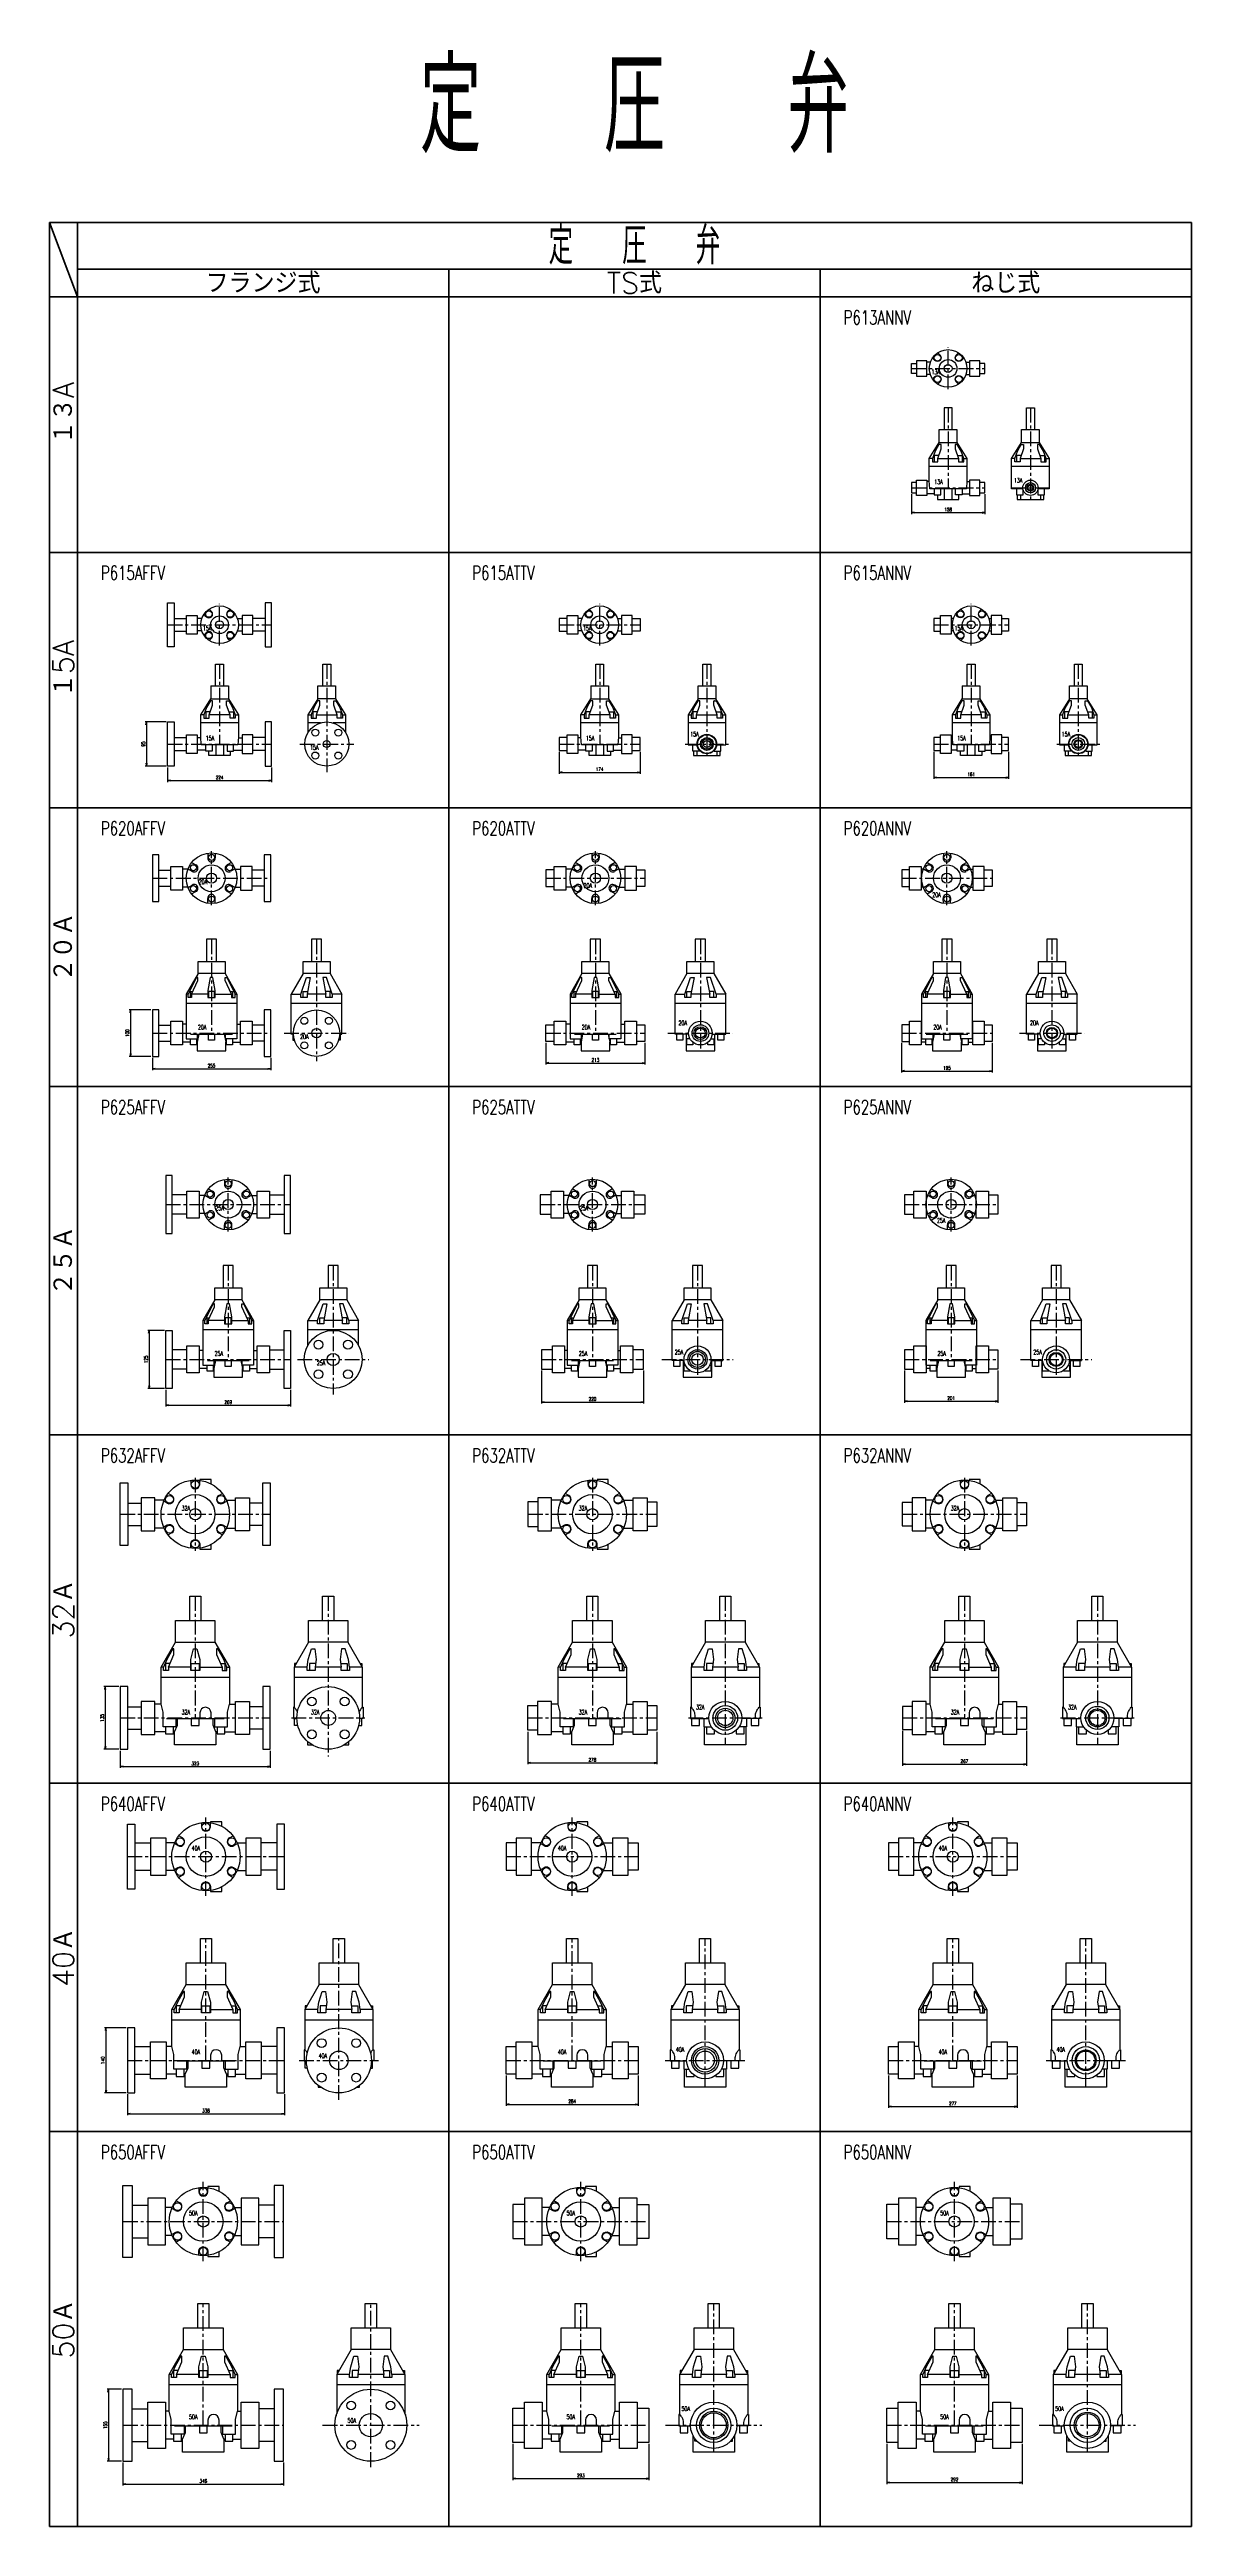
# Model space of a CAD drawing. Header units: millimetres. Extents: x 1711 to 90196, y -23291 to 8516.
# Drawn here: x 19972 to 22432, y -16594 to -11261 of the extents above; entities that cross this region are included whole.
import ezdxf

# ---------------------------------------------------------------- set-up
doc = ezdxf.new("R2010")
doc.units = ezdxf.units.MM
doc.header["$PDMODE"] = 35
doc.linetypes.add('CENTER', pattern=[50.8, 31.75, -6.35, 6.35, -6.35])
for name, color, linetype in [('CEN', 2, 'CENTER'), ('TEXT', 7, 'Continuous'), ('寸法', 2, 'Continuous'), ('配管-CVP', 4, 'Continuous')]:
    doc.layers.add(name, color=color, linetype=linetype)
doc.layers.add('line', color=153, linetype='Continuous', lineweight=50)
doc.styles.add('kpk', font='romans.shx', dxfattribs={"width": 0.7, "bigfont": 'extfont2.shx'})
doc.styles.get("Standard").update_dxf_attribs({"font": 'romans.shx', "bigfont": 'extfont.shx'})
doc.dimstyles.new('KPK-3', dxfattribs={"dimscale": 3, "dimtxt": 2.5, "dimasz": 2, "dimexe": 1, "dimexo": 1, "dimgap": 1, "dimtad": 3, "dimdec": 1, "dimdsep": 46, "dimtxsty": 'kpk', "dimblk": 'OPEN', "dimcen": 2.5, "dimclrd": 2, "dimclre": 2, "dimclrt": 4, "dimadec": 1, "dimazin": 2, "dimtfac": 1, "dimtdec": 1, "dimtmove": 0, "dimatfit": 2, "dimldrblk": 'OPEN', "dimfxl": 0, "dimlwd": -1, "dimlwe": -1, "dimarcsym": 0})

# ---------------------------------------------------------------- blocks, each defined once
blk = doc.blocks.new('_Open')
at = {"color": 0, "linetype": 'ByBlock', "lineweight": -2}
for p, q in [((-1, 0.17), (0, 0)), ((-1, -0.17), (0, 0)), ((0, 0), (-1, 0))]:
    blk.add_line(p, q, dxfattribs=at)
blk = doc.blocks.new('*D3016')
at = {"layer": 'Defpoints', "color": 0, "transparency": 16777216}
for p in [(20226.1, -12803.7), (20450.1, -12803.7), (20450.1, -12835)]:
    blk.add_point(p, dxfattribs=at)
at = {"layer": '寸法', "color": 2, "transparency": 16777216}
for p, q in [((20226.1, -12806.7), (20226.1, -12838)), ((20232.1, -12835), (20444.1, -12835)), ((20450.1, -12806.7), (20450.1, -12838))]:
    blk.add_line(p, q, dxfattribs=at)
at = {"layer": '寸法', "color": 2, "transparency": 16777216, "xscale": 6, "yscale": 6, "zscale": 6, "rotation": 180}
blk.add_blockref('_Open', (20226.1, -12835), dxfattribs=at)
at = {"layer": '寸法', "color": 2, "transparency": 16777216, "xscale": 6, "yscale": 6, "zscale": 6}
blk.add_blockref('_Open', (20450.1, -12835), dxfattribs=at)
at = {"layer": '寸法', "color": 4, "transparency": 16777216, "insert": (20338.1, -12828.3), "char_height": 7.5, "attachment_point": 5, "style": 'kpk', "bg_fill": 3, "box_fill_scale": 1.1, "bg_fill_color": 256, "bg_fill_true_color": 13158600, "bg_fill_transparency": 0}
blk.add_mtext('224', dxfattribs=at)
blk = doc.blocks.new('*D3017')
at = {"layer": 'Defpoints', "color": 0, "transparency": 16777216}
for p in [(20193.3, -13428.6), (20448.3, -13428.6), (20448.3, -13455.5)]:
    blk.add_point(p, dxfattribs=at)
at = {"layer": '寸法', "color": 2, "transparency": 16777216}
for p, q in [((20193.3, -13431.6), (20193.3, -13458.5)), ((20448.3, -13431.6), (20448.3, -13458.5)), ((20199.3, -13455.5), (20442.3, -13455.5))]:
    blk.add_line(p, q, dxfattribs=at)
at = {"layer": '寸法', "color": 2, "transparency": 16777216, "xscale": 6, "yscale": 6, "zscale": 6, "rotation": 180}
blk.add_blockref('_Open', (20193.3, -13455.5), dxfattribs=at)
at = {"layer": '寸法', "color": 2, "transparency": 16777216, "xscale": 6, "yscale": 6, "zscale": 6}
blk.add_blockref('_Open', (20448.3, -13455.5), dxfattribs=at)
at = {"layer": '寸法', "color": 4, "transparency": 16777216, "insert": (20320.8, -13448.7), "char_height": 7.5, "attachment_point": 5, "style": 'kpk', "bg_fill": 3, "box_fill_scale": 1.1, "bg_fill_color": 256, "bg_fill_true_color": 13158600, "bg_fill_transparency": 0}
blk.add_mtext('255', dxfattribs=at)
blk = doc.blocks.new('*D3018')
at = {"layer": 'Defpoints', "color": 0, "transparency": 16777216}
for p in [(20222.2, -14143.6), (20491.2, -14143.6), (20491.2, -14179.7)]:
    blk.add_point(p, dxfattribs=at)
at = {"layer": '寸法', "color": 2, "transparency": 16777216}
for p, q in [((20222.2, -14146.6), (20222.2, -14182.7)), ((20228.2, -14179.7), (20485.2, -14179.7)), ((20491.2, -14146.6), (20491.2, -14182.7))]:
    blk.add_line(p, q, dxfattribs=at)
at = {"layer": '寸法', "color": 2, "transparency": 16777216, "xscale": 6, "yscale": 6, "zscale": 6, "rotation": 180}
blk.add_blockref('_Open', (20222.2, -14179.7), dxfattribs=at)
at = {"layer": '寸法', "color": 2, "transparency": 16777216, "xscale": 6, "yscale": 6, "zscale": 6}
blk.add_blockref('_Open', (20491.2, -14179.7), dxfattribs=at)
at = {"layer": '寸法', "color": 4, "transparency": 16777216, "insert": (20356.7, -14173), "char_height": 7.5, "attachment_point": 5, "style": 'kpk', "bg_fill": 3, "box_fill_scale": 1.1, "bg_fill_color": 256, "bg_fill_true_color": 13158600, "bg_fill_transparency": 0}
blk.add_mtext('269', dxfattribs=at)
blk = doc.blocks.new('*D3019')
at = {"layer": 'Defpoints', "color": 0, "transparency": 16777216}
for p in [(20124.2, -14920.5), (20447.2, -14920.5), (20447.2, -14957.7)]:
    blk.add_point(p, dxfattribs=at)
at = {"layer": '寸法', "color": 2, "transparency": 16777216}
for p, q in [((20124.2, -14923.5), (20124.2, -14960.7)), ((20447.2, -14923.5), (20447.2, -14960.7)), ((20130.2, -14957.7), (20441.2, -14957.7))]:
    blk.add_line(p, q, dxfattribs=at)
at = {"layer": '寸法', "color": 2, "transparency": 16777216, "xscale": 6, "yscale": 6, "zscale": 6, "rotation": 180}
blk.add_blockref('_Open', (20124.2, -14957.7), dxfattribs=at)
at = {"layer": '寸法', "color": 2, "transparency": 16777216, "xscale": 6, "yscale": 6, "zscale": 6}
blk.add_blockref('_Open', (20447.2, -14957.7), dxfattribs=at)
at = {"layer": '寸法', "color": 4, "transparency": 16777216, "insert": (20285.7, -14950.9), "char_height": 7.5, "attachment_point": 5, "style": 'kpk', "bg_fill": 3, "box_fill_scale": 1.1, "bg_fill_color": 256, "bg_fill_true_color": 13158600, "bg_fill_transparency": 0}
blk.add_mtext('323', dxfattribs=at)
blk = doc.blocks.new('*D3020')
at = {"layer": 'Defpoints', "color": 0, "transparency": 16777216}
for p in [(20139.7, -15660.1), (20477.7, -15660.1), (20477.7, -15705.3)]:
    blk.add_point(p, dxfattribs=at)
at = {"layer": '寸法', "color": 2, "transparency": 16777216}
for p, q in [((20139.7, -15663.1), (20139.7, -15708.3)), ((20477.7, -15663.1), (20477.7, -15708.3)), ((20145.7, -15705.3), (20471.7, -15705.3))]:
    blk.add_line(p, q, dxfattribs=at)
at = {"layer": '寸法', "color": 2, "transparency": 16777216, "xscale": 6, "yscale": 6, "zscale": 6, "rotation": 180}
blk.add_blockref('_Open', (20139.7, -15705.3), dxfattribs=at)
at = {"layer": '寸法', "color": 2, "transparency": 16777216, "xscale": 6, "yscale": 6, "zscale": 6}
blk.add_blockref('_Open', (20477.7, -15705.3), dxfattribs=at)
at = {"layer": '寸法', "color": 4, "transparency": 16777216, "insert": (20308.7, -15698.5), "char_height": 7.5, "attachment_point": 5, "style": 'kpk', "bg_fill": 3, "box_fill_scale": 1.1, "bg_fill_color": 256, "bg_fill_true_color": 13158600, "bg_fill_transparency": 0}
blk.add_mtext('338', dxfattribs=at)
blk = doc.blocks.new('*D3021')
at = {"layer": 'Defpoints', "color": 0, "transparency": 16777216}
for p in [(20130, -16453.2), (20476, -16453.2), (20476, -16502.6)]:
    blk.add_point(p, dxfattribs=at)
at = {"layer": '寸法', "color": 2, "transparency": 16777216}
for p, q in [((20130, -16456.2), (20130, -16505.6)), ((20476, -16456.2), (20476, -16505.6)), ((20136, -16502.6), (20470, -16502.6))]:
    blk.add_line(p, q, dxfattribs=at)
at = {"layer": '寸法', "color": 2, "transparency": 16777216, "xscale": 6, "yscale": 6, "zscale": 6, "rotation": 180}
blk.add_blockref('_Open', (20130, -16502.6), dxfattribs=at)
at = {"layer": '寸法', "color": 2, "transparency": 16777216, "xscale": 6, "yscale": 6, "zscale": 6}
blk.add_blockref('_Open', (20476, -16502.6), dxfattribs=at)
at = {"layer": '寸法', "color": 4, "transparency": 16777216, "insert": (20303, -16495.8), "char_height": 7.5, "attachment_point": 5, "style": 'kpk', "bg_fill": 3, "box_fill_scale": 1.1, "bg_fill_color": 256, "bg_fill_true_color": 13158600, "bg_fill_transparency": 0}
blk.add_mtext('346', dxfattribs=at)
blk = doc.blocks.new('*D3022')
at = {"layer": 'Defpoints', "color": 0, "transparency": 16777216}
for p in [(20969.7, -16412.6), (21262.7, -16412.6), (21262.7, -16490.6)]:
    blk.add_point(p, dxfattribs=at)
at = {"layer": '寸法', "color": 2, "transparency": 16777216}
for p, q in [((20969.7, -16415.6), (20969.7, -16493.6)), ((21262.7, -16415.6), (21262.7, -16493.6)), ((20975.7, -16490.6), (21256.7, -16490.6))]:
    blk.add_line(p, q, dxfattribs=at)
at = {"layer": '寸法', "color": 2, "transparency": 16777216, "xscale": 6, "yscale": 6, "zscale": 6, "rotation": 180}
blk.add_blockref('_Open', (20969.7, -16490.6), dxfattribs=at)
at = {"layer": '寸法', "color": 2, "transparency": 16777216, "xscale": 6, "yscale": 6, "zscale": 6}
blk.add_blockref('_Open', (21262.7, -16490.6), dxfattribs=at)
at = {"layer": '寸法', "color": 4, "transparency": 16777216, "insert": (21116.2, -16483.9), "char_height": 7.5, "attachment_point": 5, "style": 'kpk', "bg_fill": 3, "box_fill_scale": 1.1, "bg_fill_color": 256, "bg_fill_true_color": 13158600, "bg_fill_transparency": 0}
blk.add_mtext('293', dxfattribs=at)
blk = doc.blocks.new('*D3023')
at = {"layer": 'Defpoints', "color": 0, "transparency": 16777216}
for p in [(20955.6, -15619.6), (21239.5, -15619.6), (21239.5, -15684.9)]:
    blk.add_point(p, dxfattribs=at)
at = {"layer": '寸法', "color": 2, "transparency": 16777216}
for p, q in [((20955.6, -15622.6), (20955.6, -15687.9)), ((21239.5, -15622.6), (21239.5, -15687.9)), ((20961.6, -15684.9), (21233.5, -15684.9))]:
    blk.add_line(p, q, dxfattribs=at)
at = {"layer": '寸法', "color": 2, "transparency": 16777216, "xscale": 6, "yscale": 6, "zscale": 6, "rotation": 180}
blk.add_blockref('_Open', (20955.6, -15684.9), dxfattribs=at)
at = {"layer": '寸法', "color": 2, "transparency": 16777216, "xscale": 6, "yscale": 6, "zscale": 6}
blk.add_blockref('_Open', (21239.5, -15684.9), dxfattribs=at)
at = {"layer": '寸法', "color": 4, "transparency": 16777216, "insert": (21097.6, -15678.2), "char_height": 7.5, "attachment_point": 5, "style": 'kpk', "bg_fill": 3, "box_fill_scale": 1.1, "bg_fill_color": 256, "bg_fill_true_color": 13158600, "bg_fill_transparency": 0}
blk.add_mtext('284', dxfattribs=at)
blk = doc.blocks.new('*D3024')
at = {"layer": 'Defpoints', "color": 0, "transparency": 16777216}
for p in [(21002.1, -14879.5), (21280.1, -14879.5), (21280.1, -14949.7)]:
    blk.add_point(p, dxfattribs=at)
at = {"layer": '寸法', "color": 2, "transparency": 16777216}
for p, q in [((21002.1, -14882.5), (21002.1, -14952.7)), ((21280.1, -14882.5), (21280.1, -14952.7)), ((21008.1, -14949.7), (21274.1, -14949.7))]:
    blk.add_line(p, q, dxfattribs=at)
at = {"layer": '寸法', "color": 2, "transparency": 16777216, "xscale": 6, "yscale": 6, "zscale": 6, "rotation": 180}
blk.add_blockref('_Open', (21002.1, -14949.7), dxfattribs=at)
at = {"layer": '寸法', "color": 2, "transparency": 16777216, "xscale": 6, "yscale": 6, "zscale": 6}
blk.add_blockref('_Open', (21280.1, -14949.7), dxfattribs=at)
at = {"layer": '寸法', "color": 4, "transparency": 16777216, "insert": (21141.1, -14943), "char_height": 7.5, "attachment_point": 5, "style": 'kpk', "bg_fill": 3, "box_fill_scale": 1.1, "bg_fill_color": 256, "bg_fill_true_color": 13158600, "bg_fill_transparency": 0}
blk.add_mtext('278', dxfattribs=at)
blk = doc.blocks.new('*D3025')
at = {"layer": 'Defpoints', "color": 0, "transparency": 16777216}
for p in [(21031.5, -14101.9), (21251.5, -14101.9), (21251.5, -14173.1)]:
    blk.add_point(p, dxfattribs=at)
at = {"layer": '寸法', "color": 2, "transparency": 16777216}
for p, q in [((21031.5, -14104.9), (21031.5, -14176.1)), ((21251.5, -14104.9), (21251.5, -14176.1)), ((21037.5, -14173.1), (21245.5, -14173.1))]:
    blk.add_line(p, q, dxfattribs=at)
at = {"layer": '寸法', "color": 2, "transparency": 16777216, "xscale": 6, "yscale": 6, "zscale": 6, "rotation": 180}
blk.add_blockref('_Open', (21031.5, -14173.1), dxfattribs=at)
at = {"layer": '寸法', "color": 2, "transparency": 16777216, "xscale": 6, "yscale": 6, "zscale": 6}
blk.add_blockref('_Open', (21251.5, -14173.1), dxfattribs=at)
at = {"layer": '寸法', "color": 4, "transparency": 16777216, "insert": (21141.5, -14166.4), "char_height": 7.5, "attachment_point": 5, "style": 'kpk', "bg_fill": 3, "box_fill_scale": 1.1, "bg_fill_color": 256, "bg_fill_true_color": 13158600, "bg_fill_transparency": 0}
blk.add_mtext('220', dxfattribs=at)
blk = doc.blocks.new('*D3026')
at = {"layer": 'Defpoints', "color": 0, "transparency": 16777216}
for p in [(21041.2, -13396.6), (21254.2, -13396.6), (21254.2, -13443.1)]:
    blk.add_point(p, dxfattribs=at)
at = {"layer": '寸法', "color": 2, "transparency": 16777216}
for p, q in [((21041.2, -13399.6), (21041.2, -13446.1)), ((21254.2, -13399.6), (21254.2, -13446.1)), ((21047.2, -13443.1), (21248.2, -13443.1))]:
    blk.add_line(p, q, dxfattribs=at)
at = {"layer": '寸法', "color": 2, "transparency": 16777216, "xscale": 6, "yscale": 6, "zscale": 6, "rotation": 180}
blk.add_blockref('_Open', (21041.2, -13443.1), dxfattribs=at)
at = {"layer": '寸法', "color": 2, "transparency": 16777216, "xscale": 6, "yscale": 6, "zscale": 6}
blk.add_blockref('_Open', (21254.2, -13443.1), dxfattribs=at)
at = {"layer": '寸法', "color": 4, "transparency": 16777216, "insert": (21147.7, -13436.4), "char_height": 7.5, "attachment_point": 5, "style": 'kpk', "bg_fill": 3, "box_fill_scale": 1.1, "bg_fill_color": 256, "bg_fill_true_color": 13158600, "bg_fill_transparency": 0}
blk.add_mtext('213', dxfattribs=at)
blk = doc.blocks.new('*D3027')
at = {"layer": 'Defpoints', "color": 0, "transparency": 16777216}
for p in [(21069.9, -12770), (21243.9, -12770), (21243.9, -12817.3)]:
    blk.add_point(p, dxfattribs=at)
at = {"layer": '寸法', "color": 2, "transparency": 16777216}
for p, q in [((21069.9, -12773), (21069.9, -12820.3)), ((21243.9, -12773), (21243.9, -12820.3)), ((21075.9, -12817.3), (21237.9, -12817.3))]:
    blk.add_line(p, q, dxfattribs=at)
at = {"layer": '寸法', "color": 2, "transparency": 16777216, "xscale": 6, "yscale": 6, "zscale": 6, "rotation": 180}
blk.add_blockref('_Open', (21069.9, -12817.3), dxfattribs=at)
at = {"layer": '寸法', "color": 2, "transparency": 16777216, "xscale": 6, "yscale": 6, "zscale": 6}
blk.add_blockref('_Open', (21243.9, -12817.3), dxfattribs=at)
at = {"layer": '寸法', "color": 4, "transparency": 16777216, "insert": (21156.9, -12810.5), "char_height": 7.5, "attachment_point": 5, "style": 'kpk', "bg_fill": 3, "box_fill_scale": 1.1, "bg_fill_color": 256, "bg_fill_true_color": 13158600, "bg_fill_transparency": 0}
blk.add_mtext('174', dxfattribs=at)
blk = doc.blocks.new('*D3028')
at = {"layer": 'Defpoints', "color": 0, "transparency": 16777216}
for p in [(21828.5, -12215.5), (21986.5, -12215.5), (21986.5, -12258)]:
    blk.add_point(p, dxfattribs=at)
at = {"layer": '寸法', "color": 2, "transparency": 16777216}
for p, q in [((21828.5, -12218.5), (21828.5, -12261)), ((21834.5, -12258), (21980.5, -12258)), ((21986.5, -12218.5), (21986.5, -12261))]:
    blk.add_line(p, q, dxfattribs=at)
at = {"layer": '寸法', "color": 2, "transparency": 16777216, "xscale": 6, "yscale": 6, "zscale": 6, "rotation": 180}
blk.add_blockref('_Open', (21828.5, -12258), dxfattribs=at)
at = {"layer": '寸法', "color": 2, "transparency": 16777216, "xscale": 6, "yscale": 6, "zscale": 6}
blk.add_blockref('_Open', (21986.5, -12258), dxfattribs=at)
at = {"layer": '寸法', "color": 4, "transparency": 16777216, "insert": (21907.5, -12251.3), "char_height": 7.5, "attachment_point": 5, "style": 'kpk', "bg_fill": 3, "box_fill_scale": 1.1, "bg_fill_color": 256, "bg_fill_true_color": 13158600, "bg_fill_transparency": 0}
blk.add_mtext('158', dxfattribs=at)
blk = doc.blocks.new('*D3029')
at = {"layer": 'Defpoints', "color": 0, "transparency": 16777216}
for p in [(21876.6, -12770), (22037.6, -12770), (22037.6, -12828.4)]:
    blk.add_point(p, dxfattribs=at)
at = {"layer": '寸法', "color": 2, "transparency": 16777216}
for p, q in [((21876.6, -12773), (21876.6, -12831.4)), ((22037.6, -12773), (22037.6, -12831.4)), ((21882.6, -12828.4), (22031.6, -12828.4))]:
    blk.add_line(p, q, dxfattribs=at)
at = {"layer": '寸法', "color": 2, "transparency": 16777216, "xscale": 6, "yscale": 6, "zscale": 6, "rotation": 180}
blk.add_blockref('_Open', (21876.6, -12828.4), dxfattribs=at)
at = {"layer": '寸法', "color": 2, "transparency": 16777216, "xscale": 6, "yscale": 6, "zscale": 6}
blk.add_blockref('_Open', (22037.6, -12828.4), dxfattribs=at)
at = {"layer": '寸法', "color": 4, "transparency": 16777216, "insert": (21957.1, -12821.6), "char_height": 7.5, "attachment_point": 5, "style": 'kpk', "bg_fill": 3, "box_fill_scale": 1.1, "bg_fill_color": 256, "bg_fill_true_color": 13158600, "bg_fill_transparency": 0}
blk.add_mtext('161', dxfattribs=at)
blk = doc.blocks.new('*D3030')
at = {"layer": 'Defpoints', "color": 0, "transparency": 16777216}
for p in [(21807.4, -13396.3), (22002.4, -13396.3), (22002.4, -13460.3)]:
    blk.add_point(p, dxfattribs=at)
at = {"layer": '寸法', "color": 2, "transparency": 16777216}
for p, q in [((21807.4, -13399.3), (21807.4, -13463.3)), ((22002.4, -13399.3), (22002.4, -13463.3)), ((21813.4, -13460.3), (21996.4, -13460.3))]:
    blk.add_line(p, q, dxfattribs=at)
at = {"layer": '寸法', "color": 2, "transparency": 16777216, "xscale": 6, "yscale": 6, "zscale": 6, "rotation": 180}
blk.add_blockref('_Open', (21807.4, -13460.3), dxfattribs=at)
at = {"layer": '寸法', "color": 2, "transparency": 16777216, "xscale": 6, "yscale": 6, "zscale": 6}
blk.add_blockref('_Open', (22002.4, -13460.3), dxfattribs=at)
at = {"layer": '寸法', "color": 4, "transparency": 16777216, "insert": (21904.9, -13453.6), "char_height": 7.5, "attachment_point": 5, "style": 'kpk', "bg_fill": 3, "box_fill_scale": 1.1, "bg_fill_color": 256, "bg_fill_true_color": 13158600, "bg_fill_transparency": 0}
blk.add_mtext('195', dxfattribs=at)
blk = doc.blocks.new('*D3031')
at = {"layer": 'Defpoints', "color": 0, "transparency": 16777216}
for p in [(21813.5, -14101.9), (22014.5, -14101.9), (22014.5, -14171.2)]:
    blk.add_point(p, dxfattribs=at)
at = {"layer": '寸法', "color": 2, "transparency": 16777216}
for p, q in [((21813.5, -14104.9), (21813.5, -14174.2)), ((22014.5, -14104.9), (22014.5, -14174.2)), ((21819.5, -14171.2), (22008.5, -14171.2))]:
    blk.add_line(p, q, dxfattribs=at)
at = {"layer": '寸法', "color": 2, "transparency": 16777216, "xscale": 6, "yscale": 6, "zscale": 6, "rotation": 180}
blk.add_blockref('_Open', (21813.5, -14171.2), dxfattribs=at)
at = {"layer": '寸法', "color": 2, "transparency": 16777216, "xscale": 6, "yscale": 6, "zscale": 6}
blk.add_blockref('_Open', (22014.5, -14171.2), dxfattribs=at)
at = {"layer": '寸法', "color": 4, "transparency": 16777216, "insert": (21914, -14164.5), "char_height": 7.5, "attachment_point": 5, "style": 'kpk', "bg_fill": 3, "box_fill_scale": 1.1, "bg_fill_color": 256, "bg_fill_true_color": 13158600, "bg_fill_transparency": 0}
blk.add_mtext('201', dxfattribs=at)
blk = doc.blocks.new('*D3032')
at = {"layer": 'Defpoints', "color": 0, "transparency": 16777216}
for p in [(21809.1, -14878), (22076.1, -14878), (22076.1, -14952.7)]:
    blk.add_point(p, dxfattribs=at)
at = {"layer": '寸法', "color": 2, "transparency": 16777216}
for p, q in [((21809.1, -14881), (21809.1, -14955.7)), ((22076.1, -14881), (22076.1, -14955.7)), ((21815.1, -14952.7), (22070.1, -14952.7))]:
    blk.add_line(p, q, dxfattribs=at)
at = {"layer": '寸法', "color": 2, "transparency": 16777216, "xscale": 6, "yscale": 6, "zscale": 6, "rotation": 180}
blk.add_blockref('_Open', (21809.1, -14952.7), dxfattribs=at)
at = {"layer": '寸法', "color": 2, "transparency": 16777216, "xscale": 6, "yscale": 6, "zscale": 6}
blk.add_blockref('_Open', (22076.1, -14952.7), dxfattribs=at)
at = {"layer": '寸法', "color": 4, "transparency": 16777216, "insert": (21942.6, -14945.9), "char_height": 7.5, "attachment_point": 5, "style": 'kpk', "bg_fill": 3, "box_fill_scale": 1.1, "bg_fill_color": 256, "bg_fill_true_color": 13158600, "bg_fill_transparency": 0}
blk.add_mtext('267', dxfattribs=at)
blk = doc.blocks.new('*D3033')
at = {"layer": 'Defpoints', "color": 0, "transparency": 16777216}
for p in [(21779.1, -15619.6), (22056.1, -15619.6), (22056.1, -15689.7)]:
    blk.add_point(p, dxfattribs=at)
at = {"layer": '寸法', "color": 2, "transparency": 16777216}
for p, q in [((21779.1, -15622.6), (21779.1, -15692.7)), ((22056.1, -15622.6), (22056.1, -15692.7)), ((21785.1, -15689.7), (22050.1, -15689.7))]:
    blk.add_line(p, q, dxfattribs=at)
at = {"layer": '寸法', "color": 2, "transparency": 16777216, "xscale": 6, "yscale": 6, "zscale": 6, "rotation": 180}
blk.add_blockref('_Open', (21779.1, -15689.7), dxfattribs=at)
at = {"layer": '寸法', "color": 2, "transparency": 16777216, "xscale": 6, "yscale": 6, "zscale": 6}
blk.add_blockref('_Open', (22056.1, -15689.7), dxfattribs=at)
at = {"layer": '寸法', "color": 4, "transparency": 16777216, "insert": (21917.6, -15682.9), "char_height": 7.5, "attachment_point": 5, "style": 'kpk', "bg_fill": 3, "box_fill_scale": 1.1, "bg_fill_color": 256, "bg_fill_true_color": 13158600, "bg_fill_transparency": 0}
blk.add_mtext('277', dxfattribs=at)
blk = doc.blocks.new('*D3034')
at = {"layer": 'Defpoints', "color": 0, "transparency": 16777216}
for p in [(21775.2, -16412.7), (22067.2, -16412.7), (22067.2, -16499.3)]:
    blk.add_point(p, dxfattribs=at)
at = {"layer": '寸法', "color": 2, "transparency": 16777216}
for p, q in [((21775.2, -16415.7), (21775.2, -16502.3)), ((22067.2, -16415.7), (22067.2, -16502.3)), ((21781.2, -16499.3), (22061.2, -16499.3))]:
    blk.add_line(p, q, dxfattribs=at)
at = {"layer": '寸法', "color": 2, "transparency": 16777216, "xscale": 6, "yscale": 6, "zscale": 6, "rotation": 180}
blk.add_blockref('_Open', (21775.2, -16499.3), dxfattribs=at)
at = {"layer": '寸法', "color": 2, "transparency": 16777216, "xscale": 6, "yscale": 6, "zscale": 6}
blk.add_blockref('_Open', (22067.2, -16499.3), dxfattribs=at)
at = {"layer": '寸法', "color": 4, "transparency": 16777216, "insert": (21921.2, -16492.6), "char_height": 7.5, "attachment_point": 5, "style": 'kpk', "bg_fill": 3, "box_fill_scale": 1.1, "bg_fill_color": 256, "bg_fill_true_color": 13158600, "bg_fill_transparency": 0}
blk.add_mtext('292', dxfattribs=at)
blk = doc.blocks.new('*D2994')
at = {"layer": 'Defpoints', "color": 0, "transparency": 16777216}
for p in [(20226.1, -12708.7), (20180.6, -12803.7), (20226.1, -12803.7)]:
    blk.add_point(p, dxfattribs=at)
at = {"layer": '寸法', "color": 2, "transparency": 16777216}
for p, q in [((20223.1, -12708.7), (20177.6, -12708.7)), ((20180.6, -12714.7), (20180.6, -12797.7)), ((20223.1, -12803.7), (20177.6, -12803.7))]:
    blk.add_line(p, q, dxfattribs=at)
at = {"layer": '寸法', "color": 2, "transparency": 16777216, "xscale": 6, "yscale": 6, "zscale": 6}
for p, rotation in [((20180.6, -12708.7), 90), ((20180.6, -12803.7), 270)]:
    blk.add_blockref('_Open', p, dxfattribs=dict(at, rotation=rotation))
at = {"layer": '寸法', "color": 4, "transparency": 16777216, "insert": (20173.9, -12756.2), "char_height": 7.5, "attachment_point": 5, "rotation": 90, "style": 'kpk', "bg_fill": 3, "box_fill_scale": 1.1, "bg_fill_color": 256, "bg_fill_true_color": 13158600, "bg_fill_transparency": 0}
blk.add_mtext('95', dxfattribs=at)
blk = doc.blocks.new('*D2995')
at = {"layer": 'Defpoints', "color": 0, "transparency": 16777216}
for p in [(20193.3, -13328.6), (20146.2, -13428.6), (20193.3, -13428.6)]:
    blk.add_point(p, dxfattribs=at)
at = {"layer": '寸法', "color": 2, "transparency": 16777216}
for p, q in [((20190.3, -13328.6), (20143.2, -13328.6)), ((20146.2, -13334.6), (20146.2, -13422.6)), ((20190.3, -13428.6), (20143.2, -13428.6))]:
    blk.add_line(p, q, dxfattribs=at)
at = {"layer": '寸法', "color": 2, "transparency": 16777216, "xscale": 6, "yscale": 6, "zscale": 6}
for p, rotation in [((20146.2, -13328.6), 90), ((20146.2, -13428.6), 270)]:
    blk.add_blockref('_Open', p, dxfattribs=dict(at, rotation=rotation))
at = {"layer": '寸法', "color": 4, "transparency": 16777216, "insert": (20139.4, -13378.6), "char_height": 7.5, "attachment_point": 5, "rotation": 90, "style": 'kpk', "bg_fill": 3, "box_fill_scale": 1.1, "bg_fill_color": 256, "bg_fill_true_color": 13158600, "bg_fill_transparency": 0}
blk.add_mtext('100', dxfattribs=at)
blk = doc.blocks.new('*D2996')
at = {"layer": 'Defpoints', "color": 0, "transparency": 16777216}
for p in [(20222.2, -14018.6), (20186.3, -14143.6), (20222.2, -14143.6)]:
    blk.add_point(p, dxfattribs=at)
at = {"layer": '寸法', "color": 2, "transparency": 16777216}
for p, q in [((20219.2, -14018.6), (20183.3, -14018.6)), ((20186.3, -14024.6), (20186.3, -14137.6)), ((20219.2, -14143.6), (20183.3, -14143.6))]:
    blk.add_line(p, q, dxfattribs=at)
at = {"layer": '寸法', "color": 2, "transparency": 16777216, "xscale": 6, "yscale": 6, "zscale": 6}
for p, rotation in [((20186.3, -14018.6), 90), ((20186.3, -14143.6), 270)]:
    blk.add_blockref('_Open', p, dxfattribs=dict(at, rotation=rotation))
at = {"layer": '寸法', "color": 4, "transparency": 16777216, "insert": (20179.6, -14081.1), "char_height": 7.5, "attachment_point": 5, "rotation": 90, "style": 'kpk', "bg_fill": 3, "box_fill_scale": 1.1, "bg_fill_color": 256, "bg_fill_true_color": 13158600, "bg_fill_transparency": 0}
blk.add_mtext('125', dxfattribs=at)
blk = doc.blocks.new('*D2997')
at = {"layer": 'Defpoints', "color": 0, "transparency": 16777216}
for p in [(20124.2, -14785.5), (20091.9, -14920.5), (20124.2, -14920.5)]:
    blk.add_point(p, dxfattribs=at)
at = {"layer": '寸法', "color": 2, "transparency": 16777216}
for p, q in [((20121.2, -14785.5), (20088.9, -14785.5)), ((20091.9, -14791.5), (20091.9, -14914.5)), ((20121.2, -14920.5), (20088.9, -14920.5))]:
    blk.add_line(p, q, dxfattribs=at)
at = {"layer": '寸法', "color": 2, "transparency": 16777216, "xscale": 6, "yscale": 6, "zscale": 6}
for p, rotation in [((20091.9, -14785.5), 90), ((20091.9, -14920.5), 270)]:
    blk.add_blockref('_Open', p, dxfattribs=dict(at, rotation=rotation))
at = {"layer": '寸法', "color": 4, "transparency": 16777216, "insert": (20085.2, -14853), "char_height": 7.5, "attachment_point": 5, "rotation": 90, "style": 'kpk', "bg_fill": 3, "box_fill_scale": 1.1, "bg_fill_color": 256, "bg_fill_true_color": 13158600, "bg_fill_transparency": 0}
blk.add_mtext('135', dxfattribs=at)
blk = doc.blocks.new('*D2998')
at = {"layer": 'Defpoints', "color": 0, "transparency": 16777216}
for p in [(20139.7, -15520.1), (20093.2, -15660.1), (20139.7, -15660.1)]:
    blk.add_point(p, dxfattribs=at)
at = {"layer": '寸法', "color": 2, "transparency": 16777216}
for p, q in [((20136.7, -15520.1), (20090.2, -15520.1)), ((20093.2, -15526.1), (20093.2, -15654.1)), ((20136.7, -15660.1), (20090.2, -15660.1))]:
    blk.add_line(p, q, dxfattribs=at)
at = {"layer": '寸法', "color": 2, "transparency": 16777216, "xscale": 6, "yscale": 6, "zscale": 6}
for p, rotation in [((20093.2, -15520.1), 90), ((20093.2, -15660.1), 270)]:
    blk.add_blockref('_Open', p, dxfattribs=dict(at, rotation=rotation))
at = {"layer": '寸法', "color": 4, "transparency": 16777216, "insert": (20086.5, -15590.1), "char_height": 7.5, "attachment_point": 5, "rotation": 90, "style": 'kpk', "bg_fill": 3, "box_fill_scale": 1.1, "bg_fill_color": 256, "bg_fill_true_color": 13158600, "bg_fill_transparency": 0}
blk.add_mtext('140', dxfattribs=at)
blk = doc.blocks.new('*D2999')
at = {"layer": 'Defpoints', "color": 0, "transparency": 16777216}
for p in [(20130, -16298.2), (20098.6, -16453.2), (20130, -16453.2)]:
    blk.add_point(p, dxfattribs=at)
at = {"layer": '寸法', "color": 2, "transparency": 16777216}
for p, q in [((20127, -16298.2), (20095.6, -16298.2)), ((20098.6, -16304.2), (20098.6, -16447.2)), ((20127, -16453.2), (20095.6, -16453.2))]:
    blk.add_line(p, q, dxfattribs=at)
at = {"layer": '寸法', "color": 2, "transparency": 16777216, "xscale": 6, "yscale": 6, "zscale": 6}
for p, rotation in [((20098.6, -16298.2), 90), ((20098.6, -16453.2), 270)]:
    blk.add_blockref('_Open', p, dxfattribs=dict(at, rotation=rotation))
at = {"layer": '寸法', "color": 4, "transparency": 16777216, "insert": (20091.9, -16375.7), "char_height": 7.5, "attachment_point": 5, "rotation": 90, "style": 'kpk', "bg_fill": 3, "box_fill_scale": 1.1, "bg_fill_color": 256, "bg_fill_true_color": 13158600, "bg_fill_transparency": 0}
blk.add_mtext('155', dxfattribs=at)
blk = doc.blocks.new('A$Cba4892d7')
at = {"layer": 'line'}
for p, q in [((60, -160), (0, 0)), ((60, 0), (60, -4960)), ((60, -100), (2460, -100)), ((860, -100), (860, -4960)), ((1660, -100), (1660, -4960)), ((0, -160), (2460, -160)), ((0, -710), (2460, -710)), ((0, -1260), (2460, -1260)), ((0, -1860), (2460, -1860)), ((0, -2610), (2460, -2610)), ((0, -3360), (2460, -3360)), ((0, -4110), (2460, -4110))]:
    blk.add_line(p, q, dxfattribs=at)
blk.add_lwpolyline([(0, -4960), (0, 0), (2460, 0), (2460, -4960)], close=True, dxfattribs=at)
for s, insert, char_height, attachment_point in [('{\\W0.6;定\u3000\u3000圧\u3000\u3000弁}', (1260, -50), 80, 5), ('フランジ式', (460, -130), 45, 5), ('TS式', (1260, -130), 45, 5), ('ねじ式', (2060, -130), 45, 5), ('{\\W0.7;P613ANNV}', (1710.7, -204.1), 30, 4), ('{\\W0.7;P615AFFV}', (110.7, -754.1), 30, 4), ('{\\W0.7;P615ATTV}', (910.7, -754.1), 30, 4), ('{\\W0.7;P615ANNV}', (1710.7, -754.1), 30, 4), ('{\\W0.7;P620AFFV}', (110.7, -1304.1), 30, 4), ('{\\W0.7;P620ATTV}', (910.7, -1304.1), 30, 4), ('{\\W0.7;P620ANNV}', (1710.7, -1304.1), 30, 4), ('{\\W0.7;P625AFFV}', (110.7, -1904.1), 30, 4), ('{\\W0.7;P625ATTV}', (910.7, -1904.1), 30, 4), ('{\\W0.7;P625ANNV}', (1710.7, -1904.1), 30, 4), ('{\\W0.7;P632AFFV}', (110.7, -2654.1), 30, 4), ('{\\W0.7;P632ATTV}', (910.7, -2654.1), 30, 4), ('{\\W0.7;P632ANNV}', (1710.7, -2654.1), 30, 4), ('{\\W0.7;P640AFFV}', (110.7, -3404.1), 30, 4), ('{\\W0.7;P640ATTV}', (910.7, -3404.1), 30, 4), ('{\\W0.7;P640ANNV}', (1710.7, -3404.1), 30, 4), ('{\\W0.7;P650AFFV}', (110.7, -4154.1), 30, 4), ('{\\W0.7;P650ATTV}', (910.7, -4154.1), 30, 4), ('{\\W0.7;P650ANNV}', (1710.7, -4154.1), 30, 4)]:
    blk.add_mtext(s, dxfattribs=dict(at, insert=insert, char_height=char_height, attachment_point=attachment_point))
at = {"layer": 'line', "char_height": 45, "attachment_point": 5, "rotation": 90}
for s, insert in [('１３A', (30, -410)), ('１5A', (30, -960)), ('２０Ａ', (30, -1560)), ('２５Ａ', (30, -2235)), ('32Ａ', (30, -2985)), ('40Ａ', (30, -3735)), ('50Ａ', (30, -4535))]:
    blk.add_mtext(s, dxfattribs=dict(at, insert=insert))

msp = doc.modelspace()

# ---------------------------------------------------------------- linework, layer by layer
at = {"layer": 'CEN'}
for p, q in [((21907.469, -11992.4433), (21907.469, -11902.8433)), ((21828.469, -11947.6433), (21986.469, -11947.6433)), ((21907.469, -12032.4948), (21907.469, -12204.4948)), ((22084.8494, -12032.4948), (22084.8494, -12229.4948)), ((21828.469, -12204.4948), (21986.469, -12204.4948)), ((22043.8494, -12204.4948), (22125.8494, -12204.4948)), ((20338.1301, -12544.1828), (20338.1301, -12454.5828)), ((21156.9212, -12544.1828), (21156.9212, -12454.5828)), ((21957.0871, -12544.1828), (21957.0871, -12454.5828)), ((20226.1301, -12499.3828), (20450.1301, -12499.3828)), ((21069.9212, -12499.3828), (21243.9212, -12499.3828)), ((21876.5871, -12499.3828), (22037.5871, -12499.3828)), ((20338.1301, -12584.2342), (20338.1301, -12756.2342)), ((20569.0017, -12584.2342), (20569.0017, -12816.7968)), ((21156.9212, -12584.2342), (21156.9212, -12756.2342)), ((21387.7928, -12584.2342), (21387.7928, -12781.2342)), ((21957.0871, -12584.2342), (21957.0871, -12756.2342)), ((22187.9587, -12584.2342), (22187.9587, -12781.2342)), ((20226.1301, -12756.2342), (20450.1301, -12756.2342)), ((20510.7617, -12756.2342), (20627.2417, -12756.2342)), ((21069.9212, -12756.2342), (21243.9212, -12756.2342)), ((21341.2008, -12756.2342), (21434.3848, -12756.2342)), ((21876.5871, -12756.2342), (22037.5871, -12756.2342)), ((22141.3667, -12756.2342), (22234.5507, -12756.2342)), ((20320.7973, -13103.3361), (20320.7973, -12986.8561)), ((21147.678, -13103.3361), (21147.678, -12986.8561)), ((21904.9472, -13103.3361), (21904.9472, -12986.8561)), ((20193.2973, -13045.0961), (20448.2973, -13045.0961)), ((21041.178, -13045.0961), (21254.178, -13045.0961)), ((21807.4472, -13045.0961), (22002.4472, -13045.0961)), ((20320.7973, -13176.5727), (20320.7973, -13378.5727)), ((20546.9725, -13176.5727), (20546.9725, -13439.1352)), ((21147.678, -13176.5727), (21147.678, -13378.5727)), ((21373.8532, -13176.5727), (21373.8532, -13416.5727)), ((21904.9472, -13176.5727), (21904.9472, -13378.5727)), ((22131.1224, -13176.5727), (22131.1224, -13416.5727)), ((20193.2973, -13378.5727), (20448.2973, -13378.5727)), ((20477.0845, -13378.5727), (20616.8605, -13378.5727)), ((21041.178, -13378.5727), (21254.178, -13378.5727)), ((21303.9652, -13378.5727), (21443.7412, -13378.5727)), ((21807.4472, -13378.5727), (22002.4472, -13378.5727)), ((22061.2344, -13378.5727), (22201.0104, -13378.5727)), ((20356.7191, -13805.884), (20356.7191, -13689.404)), ((21141.4556, -13805.884), (21141.4556, -13689.404)), ((21913.9627, -13805.884), (21913.9627, -13689.404)), ((20222.2191, -13747.644), (20491.2191, -13747.644)), ((21028.9556, -13747.644), (21253.9556, -13747.644)), ((21813.4627, -13747.644), (22014.4627, -13747.644)), ((20356.7191, -13879.1206), (20356.7191, -14081.1206)), ((20582.8942, -13879.1206), (20582.8942, -14156.6831)), ((21141.4556, -13879.1206), (21141.4556, -14081.1206)), ((21367.6307, -13879.1206), (21367.6307, -14119.1206)), ((21913.9627, -13879.1206), (21913.9627, -14081.1206)), ((22140.1379, -13879.1206), (22140.1379, -14119.1206)), ((20222.2191, -14081.1206), (20491.2191, -14081.1206)), ((20506.0174, -14081.1206), (20659.771, -14081.1206)), ((21031.4556, -14081.1206), (21251.4556, -14081.1206)), ((21290.7539, -14081.1206), (21444.5075, -14081.1206)), ((21813.4627, -14081.1206), (22014.4627, -14081.1206)), ((22063.2611, -14081.1206), (22217.0147, -14081.1206)), ((20285.7003, -14335.7596), (20285.7003, -14492.9596)), ((21141.1331, -14335.7596), (21141.1331, -14492.9596)), ((21942.5776, -14335.7596), (21942.5776, -14492.9596)), ((20124.2003, -14414.3596), (20447.2003, -14414.3596)), ((21002.3831, -14414.3596), (21279.8831, -14414.3596)), ((21808.8276, -14414.3596), (22076.3276, -14414.3596)), ((20285.7003, -14590.9622), (20285.7003, -14852.9622)), ((20572.0913, -14590.9622), (20572.0913, -14935.9622)), ((21141.1331, -14590.9622), (21141.1331, -14852.9622)), ((21427.5241, -14590.9622), (21427.5241, -14910.9622)), ((21942.5776, -14590.9622), (21942.5776, -14852.9622)), ((22228.9686, -14590.9622), (22228.9686, -14910.9622)), ((20124.2003, -14852.9622), (20447.2003, -14852.9622)), ((20492.9563, -14852.9622), (20651.2263, -14852.9622)), ((21002.1331, -14852.9622), (21280.1331, -14852.9622)), ((21348.3891, -14852.9622), (21506.6591, -14852.9622)), ((21809.0776, -14852.9622), (22076.0776, -14852.9622)), ((22149.8336, -14852.9622), (22308.1036, -14852.9622)), ((20308.6813, -15236.0247), (20308.6813, -15067.0247)), ((21097.5507, -15236.0247), (21097.5507, -15067.0247)), ((21917.6243, -15236.0247), (21917.6243, -15067.0247)), ((20139.6813, -15151.5247), (20477.6813, -15151.5247)), ((20955.3707, -15151.5247), (21239.7307, -15151.5247)), ((21778.9443, -15151.5247), (22056.3043, -15151.5247)), ((20308.6813, -15590.1273), (20308.6813, -15328.1273)), ((20595.0723, -15675.1273), (20595.0723, -15328.1273)), ((21097.5507, -15590.1273), (21097.5507, -15328.1273)), ((21383.9417, -15648.1273), (21383.9417, -15328.1273)), ((21917.6243, -15590.1273), (21917.6243, -15328.1273)), ((22204.0153, -15648.1273), (22204.0153, -15328.1273)), ((20139.6813, -15590.1273), (20477.6813, -15590.1273)), ((20509.3893, -15590.1273), (20680.7553, -15590.1273)), ((20955.5707, -15590.1273), (21239.5307, -15590.1273)), ((21298.2587, -15590.1273), (21469.6247, -15590.1273)), ((21779.1443, -15590.1273), (22056.1043, -15590.1273)), ((22118.3323, -15590.1273), (22289.6983, -15590.1273)), ((20303.0318, -16022.2165), (20303.0318, -15851.9165)), ((21116.19, -16022.2165), (21116.19, -15851.9165)), ((21921.1863, -16022.2165), (21921.1863, -15851.9165)), ((20130.0318, -15937.0665), (20476.0318, -15937.0665)), ((20969.94, -15937.0665), (21262.44, -15937.0665)), ((21775.4363, -15937.0665), (22066.9363, -15937.0665)), ((20303.0318, -16375.6691), (20303.0318, -16113.6691)), ((20663.883, -16465.6691), (20663.883, -16113.6691)), ((21116.19, -16375.6691), (21116.19, -16113.6691)), ((21402.581, -16433.6691), (21402.581, -16113.6691)), ((21921.1863, -16375.6691), (21921.1863, -16113.6691)), ((22207.5773, -16433.6691), (22207.5773, -16113.6691)), ((20130.0318, -16375.6691), (20476.0318, -16375.6691)), ((20560.083, -16375.6691), (20767.683, -16375.6691)), ((20969.69, -16375.6691), (21262.69, -16375.6691)), ((21298.781, -16375.6691), (21506.381, -16375.6691)), ((21775.1863, -16375.6691), (22067.1863, -16375.6691)), ((22103.7773, -16375.6691), (22311.3773, -16375.6691))]:
    msp.add_line(p, q, dxfattribs=at)
at = {"layer": '配管-CVP', "color": 0, "linetype": 'ByBlock'}
for p, q in [((21869.1978, -11934.3933), (21861.469, -11934.3933)), ((21945.7403, -11934.3933), (21953.469, -11934.3933)), ((21869.1978, -11960.8933), (21861.469, -11960.8933)), ((21945.7403, -11960.8933), (21953.469, -11960.8933)), ((21873.7386, -12141.4948), (21867.178, -12141.4948)), ((21885.1285, -12141.4948), (21929.8096, -12141.4948)), ((21888.469, -12106.9948), (21926.469, -12106.9948)), ((22062.5088, -12141.4948), (22107.1899, -12141.4948)), ((21867.1002, -12191.2448), (21861.469, -12191.2448)), ((21947.969, -12158.9948), (21866.969, -12158.9948)), ((21899.219, -12206.4948), (21899.219, -12229.4948)), ((21915.719, -12206.4948), (21915.719, -12229.4948)), ((21947.8379, -12191.2448), (21953.469, -12191.2448)), ((22125.3494, -12158.9948), (22044.3494, -12158.9948)), ((21877.4881, -12217.7448), (21861.469, -12217.7448)), ((21937.45, -12217.7448), (21953.469, -12217.7448)), ((22063.3494, -12219.9948), (22063.3494, -12229.4948)), ((22106.3494, -12219.9948), (22106.3494, -12229.4948)), ((20309.4923, -12482.0587), (20304.3997, -12476.9661)), ((20320.806, -12470.745), (20315.7134, -12465.6524)), ((20355.4542, -12470.745), (20360.5468, -12465.6524)), ((20366.7679, -12482.0587), (20371.8605, -12476.9661)), ((21128.2834, -12482.0587), (21123.1908, -12476.9661)), ((21139.5971, -12470.745), (21134.5045, -12465.6524)), ((21174.2453, -12470.745), (21179.3379, -12465.6524)), ((21185.559, -12482.0587), (21190.6516, -12476.9661)), ((20240.1301, -12485.6328), (20266.6301, -12485.6328)), ((20240.1301, -12513.1328), (20266.6301, -12513.1328)), ((20299.8589, -12486.1328), (20289.6301, -12486.1328)), ((20299.8589, -12512.6328), (20289.6301, -12512.6328)), ((20309.4923, -12516.7069), (20304.3997, -12521.7995)), ((20320.806, -12528.0206), (20315.7134, -12533.1132)), ((20355.4542, -12528.0206), (20360.5468, -12533.1132)), ((20366.7679, -12516.7069), (20371.8605, -12521.7995)), ((20376.4013, -12486.1328), (20386.6301, -12486.1328)), ((20376.4013, -12512.6328), (20386.6301, -12512.6328)), ((20436.1301, -12485.6328), (20409.6301, -12485.6328)), ((20436.1301, -12513.1328), (20409.6301, -12513.1328)), ((21118.65, -12486.1328), (21109.9212, -12486.1328)), ((21118.65, -12512.6328), (21109.9212, -12512.6328)), ((21128.2834, -12516.7069), (21123.1908, -12521.7995)), ((21139.5971, -12528.0206), (21134.5045, -12533.1132)), ((21174.2453, -12528.0206), (21179.3379, -12533.1132)), ((21185.559, -12516.7069), (21190.6516, -12521.7995)), ((21195.1924, -12486.1328), (21203.9212, -12486.1328)), ((21195.1924, -12512.6328), (21203.9212, -12512.6328)), ((21918.8158, -12486.1328), (21914.0871, -12486.1328)), ((21918.8158, -12512.6328), (21914.0871, -12512.6328)), ((21995.3583, -12486.1328), (22000.0871, -12486.1328)), ((21995.3583, -12512.6328), (22000.0871, -12512.6328)), ((20319.1301, -12630.7342), (20319.1301, -12658.7342)), ((20319.1301, -12630.7342), (20357.1301, -12630.7342)), ((20357.1301, -12630.7342), (20357.1301, -12658.7342)), ((21137.9212, -12630.7342), (21137.9212, -12658.7342)), ((21137.9212, -12630.7342), (21175.9212, -12630.7342)), ((21175.9212, -12630.7342), (21175.9212, -12658.7342)), ((21938.0871, -12630.7342), (21938.0871, -12658.7342)), ((21938.0871, -12630.7342), (21976.0871, -12630.7342)), ((21976.0871, -12630.7342), (21976.0871, -12658.7342)), ((20319.1301, -12658.7342), (20357.1301, -12658.7342)), ((20357.1301, -12658.7342), (20378.6301, -12693.2342)), ((21137.9212, -12658.7342), (21175.9212, -12658.7342)), ((21175.9212, -12658.7342), (21197.4212, -12693.2342)), ((21938.0871, -12658.7342), (21976.0871, -12658.7342)), ((21976.0871, -12658.7342), (21997.5871, -12693.2342)), ((20240.1301, -12742.4842), (20266.6301, -12742.4842)), ((20297.7612, -12742.9842), (20289.6301, -12742.9842)), ((20378.6301, -12710.7342), (20297.6301, -12710.7342)), ((20371.8605, -12693.2342), (20378.6301, -12693.2342)), ((20378.4989, -12742.9842), (20386.6301, -12742.9842)), ((20436.1301, -12742.4842), (20409.6301, -12742.4842)), ((20528.5017, -12693.2342), (20528.5017, -12731.4149)), ((20555.3635, -12710.7342), (20528.5017, -12710.7342)), ((20546.585, -12693.2342), (20591.3422, -12693.2342)), ((20609.5017, -12710.7342), (20582.6399, -12710.7342)), ((20602.7321, -12693.2342), (20609.5017, -12693.2342)), ((21116.5523, -12742.9842), (21109.9212, -12742.9842)), ((21197.4212, -12710.7342), (21116.4212, -12710.7342)), ((21190.6516, -12693.2342), (21197.4212, -12693.2342)), ((21197.29, -12742.9842), (21203.9212, -12742.9842)), ((21428.2928, -12710.7342), (21347.2928, -12710.7342)), ((21365.3761, -12693.2342), (21410.1334, -12693.2342)), ((21421.5232, -12693.2342), (21428.2928, -12693.2342)), ((21916.7182, -12742.9842), (21914.0871, -12742.9842)), ((21997.5871, -12710.7342), (21916.5871, -12710.7342)), ((21990.8175, -12693.2342), (21997.5871, -12693.2342)), ((21997.4559, -12742.9842), (22000.0871, -12742.9842)), ((22228.4587, -12710.7342), (22147.4587, -12710.7342)), ((22165.542, -12693.2342), (22210.2992, -12693.2342)), ((22221.6891, -12693.2342), (22228.4587, -12693.2342)), ((20240.1301, -12769.9842), (20266.6301, -12769.9842)), ((20308.1491, -12769.4842), (20289.6301, -12769.4842)), ((20329.8801, -12758.2342), (20329.8801, -12781.2342)), ((20346.3801, -12758.2342), (20346.3801, -12781.2342)), ((20368.1111, -12769.4842), (20386.6301, -12769.4842)), ((20436.1301, -12769.9842), (20409.6301, -12769.9842)), ((21126.9402, -12769.4842), (21109.9212, -12769.4842)), ((21148.6712, -12758.2342), (21148.6712, -12781.2342)), ((21165.1712, -12758.2342), (21165.1712, -12781.2342)), ((21186.9022, -12769.4842), (21203.9212, -12769.4842)), ((21366.2547, -12771.7342), (21366.2547, -12781.2342)), ((21409.2547, -12771.7342), (21409.2547, -12781.2342)), ((21927.1061, -12769.4842), (21914.0871, -12769.4842)), ((21948.8371, -12758.2342), (21948.8371, -12781.2342)), ((21965.3371, -12758.2342), (21965.3371, -12781.2342)), ((21987.0681, -12769.4842), (22000.0871, -12769.4842)), ((22166.4206, -12771.7342), (22166.4206, -12781.2342)), ((22209.4206, -12771.7342), (22209.4206, -12781.2342)), ((20277.9345, -13011.4356), (20286.9816, -13016.3016)), ((20328.5168, -12991.1455), (20328.8262, -13001.4135)), ((21104.8152, -13011.4356), (21113.8622, -13016.3016)), ((21155.3974, -12991.1455), (21155.7069, -13001.4135)), ((21862.0844, -13011.4356), (21871.1315, -13016.3016)), ((21912.6666, -12991.1455), (21912.9761, -13001.4135)), ((20207.2973, -13028.0961), (20233.2973, -13028.0961)), ((20207.2973, -13062.0961), (20233.2973, -13062.0961)), ((20269.8671, -13025.6961), (20258.2973, -13025.6961)), ((20269.8671, -13064.4961), (20258.2973, -13064.4961)), ((20270.2151, -13065.3861), (20278.9527, -13059.9841)), ((20371.3796, -13024.806), (20362.642, -13030.208)), ((20371.7276, -13025.6961), (20383.2973, -13025.6961)), ((20371.7276, -13064.4961), (20383.2973, -13064.4961)), ((20434.2973, -13028.0961), (20408.2973, -13028.0961)), ((20434.2973, -13062.0961), (20408.2973, -13062.0961)), ((21096.7478, -13025.6961), (21084.178, -13025.6961)), ((21096.7478, -13064.4961), (21084.178, -13064.4961)), ((21097.0958, -13065.3861), (21105.8334, -13059.9841)), ((21198.2602, -13024.806), (21189.5226, -13030.208)), ((21198.6082, -13025.6961), (21211.178, -13025.6961)), ((21198.6082, -13064.4961), (21211.178, -13064.4961)), ((21854.017, -13025.6961), (21849.4472, -13025.6961)), ((21854.017, -13064.4961), (21849.4472, -13064.4961)), ((21854.365, -13065.3861), (21863.1026, -13059.9841)), ((21955.5295, -13024.806), (21946.7919, -13030.208)), ((21955.8775, -13025.6961), (21960.4472, -13025.6961)), ((21955.8775, -13064.4961), (21960.4472, -13064.4961)), ((20313.0779, -13099.0466), (20312.7685, -13088.7786)), ((20363.6602, -13078.7566), (20354.6131, -13073.8906)), ((21139.9586, -13099.0466), (21139.6491, -13088.7786)), ((21190.5408, -13078.7566), (21181.4938, -13073.8906)), ((21897.2278, -13099.0466), (21896.9184, -13088.7786)), ((21947.8101, -13078.7566), (21938.763, -13073.8906)), ((20349.7973, -13250.5727), (20375.2973, -13294.8074)), ((20575.9725, -13250.5727), (20601.4725, -13294.8074)), ((21176.678, -13250.5727), (21202.178, -13294.8074)), ((21402.8532, -13250.5727), (21428.3532, -13294.8074)), ((21933.9472, -13250.5727), (21959.4472, -13294.8074)), ((22160.1224, -13250.5727), (22185.6224, -13294.8074)), ((20375.2973, -13314.8227), (20266.2973, -13314.8227)), ((20601.4725, -13314.8227), (20492.4725, -13314.8227)), ((21202.178, -13314.8227), (21093.178, -13314.8227)), ((21428.3532, -13314.8227), (21319.3532, -13314.8227)), ((21959.4472, -13314.8227), (21850.4472, -13314.8227)), ((22185.6224, -13314.8227), (22076.6224, -13314.8227)), ((20207.2973, -13361.5727), (20233.2973, -13361.5727)), ((20266.2973, -13359.1727), (20258.2973, -13359.1727)), ((20275.7973, -13380.5727), (20365.7973, -13380.5727)), ((20375.2973, -13359.1727), (20383.2973, -13359.1727)), ((20434.2973, -13361.5727), (20408.2973, -13361.5727)), ((21093.178, -13359.1727), (21084.178, -13359.1727)), ((21102.678, -13380.5727), (21192.678, -13380.5727)), ((21202.178, -13359.1727), (21211.178, -13359.1727)), ((21850.4472, -13359.1727), (21849.4472, -13359.1727)), ((21859.9472, -13380.5727), (21949.9472, -13380.5727)), ((21959.4472, -13359.1727), (21960.4472, -13359.1727)), ((20207.2973, -13395.5727), (20233.2973, -13395.5727)), ((20275.3262, -13397.9727), (20258.2973, -13397.9727)), ((20366.2685, -13397.9727), (20383.2973, -13397.9727)), ((20434.2973, -13395.5727), (20408.2973, -13395.5727)), ((21102.2069, -13397.9727), (21084.178, -13397.9727)), ((21193.1491, -13397.9727), (21211.178, -13397.9727)), ((21351.3532, -13390.5727), (21342.8532, -13390.5727)), ((21396.3532, -13390.5727), (21404.8532, -13390.5727)), ((21859.4761, -13397.9727), (21849.4472, -13397.9727)), ((21950.4184, -13397.9727), (21960.4472, -13397.9727)), ((22108.6224, -13390.5727), (22100.1224, -13390.5727)), ((22153.6224, -13390.5727), (22162.1224, -13390.5727)), ((20348.9996, -13693.6934), (20348.6902, -13703.9614)), ((20364.4385, -13693.6934), (20364.7479, -13703.9614)), ((21149.175, -13693.6934), (21149.4844, -13703.9614)), ((21921.6821, -13693.6934), (21921.9916, -13703.9614)), ((20267.7191, -13726.894), (20236.2191, -13726.894)), ((20305.7888, -13728.244), (20294.2191, -13728.244)), ((20306.1368, -13727.3539), (20314.8744, -13732.7559)), ((20313.8562, -13713.9835), (20322.9033, -13718.8495)), ((20399.5819, -13713.9835), (20390.5348, -13718.8495)), ((20407.3013, -13727.3539), (20398.5637, -13732.7559)), ((20407.6493, -13728.244), (20419.2191, -13728.244)), ((20445.7191, -13726.894), (20477.2191, -13726.894)), ((21090.5253, -13728.244), (21078.9556, -13728.244)), ((21098.5927, -13713.9835), (21107.6398, -13718.8495)), ((21192.0378, -13727.3539), (21183.3002, -13732.7559)), ((21192.3858, -13728.244), (21203.9556, -13728.244)), ((21863.0325, -13728.244), (21859.9627, -13728.244)), ((21871.0999, -13713.9835), (21880.147, -13718.8495)), ((21964.545, -13727.3539), (21955.8074, -13732.7559)), ((21964.893, -13728.244), (21967.9627, -13728.244)), ((20267.7191, -13768.394), (20236.2191, -13768.394)), ((20305.7888, -13767.044), (20294.2191, -13767.044)), ((20306.1368, -13767.934), (20314.8744, -13762.532)), ((20313.8562, -13781.3045), (20322.9033, -13776.4385)), ((20348.9996, -13801.5945), (20348.6902, -13791.3265)), ((20364.4385, -13801.5945), (20364.7479, -13791.3265)), ((20399.5819, -13781.3045), (20390.5348, -13776.4385)), ((20407.3013, -13767.934), (20398.5637, -13762.532)), ((20407.6493, -13767.044), (20419.2191, -13767.044)), ((20445.7191, -13768.394), (20477.2191, -13768.394)), ((21090.5253, -13767.044), (21078.9556, -13767.044)), ((21090.8733, -13767.934), (21099.6109, -13762.532)), ((21133.7361, -13801.5945), (21133.4267, -13791.3265)), ((21184.3184, -13781.3045), (21175.2713, -13776.4385)), ((21192.3858, -13767.044), (21203.9556, -13767.044)), ((21863.0325, -13767.044), (21859.9627, -13767.044)), ((21863.3805, -13767.934), (21872.1181, -13762.532)), ((21906.2433, -13801.5945), (21905.9339, -13791.3265)), ((21956.8256, -13781.3045), (21947.7785, -13776.4385)), ((21964.893, -13767.044), (21967.9627, -13767.044)), ((20385.7191, -13953.1206), (20411.2191, -13997.3553)), ((20611.8942, -13953.1206), (20637.3942, -13997.3553)), ((21170.4556, -13953.1206), (21195.9556, -13997.3553)), ((21396.6307, -13953.1206), (21422.1307, -13997.3553)), ((21942.9627, -13953.1206), (21968.4627, -13997.3553)), ((22169.1379, -13953.1206), (22194.6379, -13997.3553)), ((20411.2191, -14017.3706), (20302.2191, -14017.3706)), ((20637.3942, -14017.3706), (20528.3942, -14017.3706)), ((21195.9556, -14017.3706), (21086.9556, -14017.3706)), ((21422.1307, -14017.3706), (21313.1307, -14017.3706)), ((21968.4627, -14017.3706), (21859.4627, -14017.3706)), ((22194.6379, -14017.3706), (22085.6379, -14017.3706)), ((20267.7191, -14060.3706), (20236.2191, -14060.3706)), ((20302.2191, -14061.7206), (20294.2191, -14061.7206)), ((20411.2191, -14061.7206), (20419.2191, -14061.7206)), ((20445.7191, -14060.3706), (20477.2191, -14060.3706)), ((21086.9556, -14061.7206), (21081.4556, -14061.7206)), ((21195.9556, -14061.7206), (21201.4556, -14061.7206)), ((21859.4627, -14061.7206), (21859.9627, -14061.7206)), ((21968.4627, -14061.7206), (21967.9627, -14061.7206)), ((20267.7191, -14101.8706), (20236.2191, -14101.8706)), ((20311.2479, -14100.5206), (20294.2191, -14100.5206)), ((20311.7191, -14083.1206), (20401.7191, -14083.1206)), ((20402.1902, -14100.5206), (20419.2191, -14100.5206)), ((20445.7191, -14101.8706), (20477.2191, -14101.8706)), ((21095.9844, -14100.5206), (21081.4556, -14100.5206)), ((21096.4556, -14083.1206), (21186.4556, -14083.1206)), ((21186.9267, -14100.5206), (21201.4556, -14100.5206)), ((21341.23, -14093.1206), (21336.6307, -14093.1206)), ((21394.0315, -14093.1206), (21398.6307, -14093.1206)), ((21868.4916, -14100.5206), (21859.9627, -14100.5206)), ((21868.9627, -14083.1206), (21958.9627, -14083.1206)), ((21959.4339, -14100.5206), (21967.9627, -14100.5206)), ((22113.7371, -14093.1206), (22109.1379, -14093.1206)), ((22166.5387, -14093.1206), (22171.1379, -14093.1206)), ((20140.2003, -14390.3596), (20168.9503, -14390.3596)), ((20218.6015, -14384.3596), (20198.9503, -14384.3596)), ((20225.5247, -14390.5869), (20217.8313, -14386.1452)), ((20235.0247, -14374.1324), (20227.3313, -14369.6907)), ((20336.3759, -14374.1324), (20344.0692, -14369.6907)), ((20345.8759, -14390.5869), (20353.5692, -14386.1452)), ((20352.7991, -14384.3596), (20372.4503, -14384.3596)), ((20431.2003, -14390.3596), (20402.4503, -14390.3596)), ((21074.0343, -14384.3596), (21053.3831, -14384.3596)), ((21208.2319, -14384.3596), (21228.8831, -14384.3596)), ((21875.4788, -14384.3596), (21859.8276, -14384.3596)), ((22009.6764, -14384.3596), (22025.3276, -14384.3596)), ((20140.2003, -14438.3596), (20168.9503, -14438.3596)), ((20218.6015, -14444.3596), (20198.9503, -14444.3596)), ((20225.5247, -14438.1324), (20217.8313, -14442.5741)), ((20345.8759, -14438.1324), (20353.5692, -14442.5741)), ((20352.7991, -14444.3596), (20372.4503, -14444.3596)), ((20431.2003, -14438.3596), (20402.4503, -14438.3596)), ((21074.0343, -14444.3596), (21053.3831, -14444.3596)), ((21208.2319, -14444.3596), (21228.8831, -14444.3596)), ((21875.4788, -14444.3596), (21859.8276, -14444.3596)), ((22009.6764, -14444.3596), (22025.3276, -14444.3596)), ((20235.0247, -14454.5869), (20227.3313, -14459.0286)), ((20336.3759, -14454.5869), (20344.0692, -14459.0286)), ((20359.2003, -14766.2122), (20212.2003, -14766.2122)), ((20295.2003, -14743.4622), (20343.5752, -14743.4622)), ((20645.5913, -14766.2122), (20498.5913, -14766.2122)), ((20526.51, -14743.4622), (20498.9593, -14743.4622)), ((21214.6331, -14766.2122), (21067.6331, -14766.2122)), ((21150.6331, -14743.4622), (21199.0079, -14743.4622)), ((21501.0241, -14766.2122), (21354.0241, -14766.2122)), ((21381.9428, -14743.4622), (21354.3921, -14743.4622)), ((22016.0776, -14766.2122), (21869.0776, -14766.2122)), ((21952.0776, -14743.4622), (22000.4525, -14743.4622)), ((22302.4686, -14766.2122), (22155.4686, -14766.2122)), ((22183.3874, -14743.4622), (22155.8366, -14743.4622)), ((20140.2003, -14828.9622), (20168.9503, -14828.9622)), ((20140.2003, -14876.9622), (20168.9503, -14876.9622)), ((20223.6023, -14853.9622), (20347.7982, -14853.9622)), ((20431.2003, -14828.9622), (20402.4503, -14828.9622)), ((20431.2003, -14876.9622), (20402.4503, -14876.9622)), ((21079.0351, -14853.9622), (21203.231, -14853.9622)), ((21880.4797, -14853.9622), (22004.6756, -14853.9622)), ((20221.7747, -14882.9622), (20198.9503, -14882.9622)), ((20349.6259, -14882.9622), (20372.4503, -14882.9622)), ((21077.2074, -14882.9622), (21053.1331, -14882.9622)), ((21205.0587, -14882.9622), (21229.1331, -14882.9622)), ((21878.652, -14882.9622), (21860.0776, -14882.9622)), ((22006.5033, -14882.9622), (22025.0776, -14882.9622)), ((20155.6813, -15122.0247), (20189.4313, -15122.0247)), ((20241.5825, -15121.5247), (20222.9313, -15121.5247)), ((20248.5057, -15127.752), (20240.8124, -15123.3102)), ((20258.0057, -15111.2975), (20250.3124, -15106.8557)), ((20359.3569, -15111.2975), (20367.0502, -15106.8557)), ((20368.8569, -15127.752), (20376.5502, -15123.3102)), ((20375.7801, -15121.5247), (20394.4313, -15121.5247)), ((20461.6813, -15122.0247), (20427.9313, -15122.0247)), ((21030.4519, -15121.5247), (21010.3007, -15121.5247)), ((21164.6496, -15121.5247), (21184.8007, -15121.5247)), ((21850.5255, -15121.5247), (21833.8743, -15121.5247)), ((21984.7231, -15121.5247), (22001.3743, -15121.5247)), ((20155.6813, -15181.0247), (20189.4313, -15181.0247)), ((20241.5825, -15181.5247), (20222.9313, -15181.5247)), ((20248.5057, -15175.2975), (20240.8124, -15179.7392)), ((20258.0057, -15191.752), (20250.3124, -15196.1937)), ((20359.3569, -15191.752), (20367.0502, -15196.1937)), ((20368.8569, -15175.2975), (20376.5502, -15179.7392)), ((20375.7801, -15181.5247), (20394.4313, -15181.5247)), ((20461.6813, -15181.0247), (20427.9313, -15181.0247)), ((21030.4519, -15181.5247), (21010.3007, -15181.5247)), ((21164.6496, -15181.5247), (21184.8007, -15181.5247)), ((21850.5255, -15181.5247), (21833.8743, -15181.5247)), ((21984.7231, -15181.5247), (22001.3743, -15181.5247)), ((20382.1813, -15503.3773), (20235.1813, -15503.3773)), ((20318.1813, -15480.6273), (20366.5562, -15480.6273)), ((20668.5723, -15503.3773), (20521.5723, -15503.3773)), ((20549.4911, -15480.6273), (20521.9403, -15480.6273)), ((21171.0507, -15503.3773), (21024.0507, -15503.3773)), ((21107.0507, -15480.6273), (21155.4256, -15480.6273)), ((21457.4417, -15503.3773), (21310.4417, -15503.3773)), ((21338.3605, -15480.6273), (21310.8097, -15480.6273)), ((21991.1243, -15503.3773), (21844.1243, -15503.3773)), ((21927.1243, -15480.6273), (21975.4991, -15480.6273)), ((22277.5153, -15503.3773), (22130.5153, -15503.3773)), ((22158.434, -15480.6273), (22130.8833, -15480.6273)), ((20155.6813, -15560.6273), (20189.4313, -15560.6273)), ((20461.6813, -15560.6273), (20427.9313, -15560.6273)), ((20155.6813, -15619.6273), (20189.4313, -15619.6273)), ((20244.7557, -15620.1273), (20222.9313, -15620.1273)), ((20246.5833, -15591.1273), (20370.7793, -15591.1273)), ((20372.6069, -15620.1273), (20394.4313, -15620.1273)), ((20461.6813, -15619.6273), (20427.9313, -15619.6273)), ((21033.6251, -15620.1273), (21010.5007, -15620.1273)), ((21035.4528, -15591.1273), (21159.6487, -15591.1273)), ((21161.4764, -15620.1273), (21184.6007, -15620.1273)), ((21853.6986, -15620.1273), (21834.0743, -15620.1273)), ((21855.5263, -15591.1273), (21979.7222, -15591.1273)), ((21981.5499, -15620.1273), (22001.1743, -15620.1273)), ((20150.0318, -15902.0665), (20183.2818, -15902.0665)), ((20235.933, -15907.0665), (20221.5818, -15907.0665)), ((20242.8562, -15913.2937), (20235.1629, -15908.852)), ((20252.3562, -15896.8393), (20244.6629, -15892.3975)), ((20353.7074, -15896.8393), (20361.4008, -15892.3975)), ((20363.2074, -15913.2937), (20370.9008, -15908.852)), ((20370.1306, -15907.0665), (20384.4818, -15907.0665)), ((20456.0318, -15902.0665), (20422.7818, -15902.0665)), ((21049.0912, -15907.0665), (21033.24, -15907.0665)), ((21183.2888, -15907.0665), (21199.14, -15907.0665)), ((21854.0875, -15907.0665), (21838.7363, -15907.0665)), ((21988.2851, -15907.0665), (22003.6363, -15907.0665)), ((20150.0318, -15972.0665), (20183.2818, -15972.0665)), ((20235.933, -15967.0665), (20221.5818, -15967.0665)), ((20242.8562, -15960.8393), (20235.1629, -15965.281)), ((20252.3562, -15977.2937), (20244.6629, -15981.7355)), ((20353.7074, -15977.2937), (20361.4008, -15981.7355)), ((20363.2074, -15960.8393), (20370.9008, -15965.281)), ((20370.1306, -15967.0665), (20384.4818, -15967.0665)), ((20456.0318, -15972.0665), (20422.7818, -15972.0665)), ((21049.0912, -15967.0665), (21033.24, -15967.0665)), ((21183.2888, -15967.0665), (21199.14, -15967.0665)), ((21854.0875, -15967.0665), (21838.7363, -15967.0665)), ((21988.2851, -15967.0665), (22003.6363, -15967.0665)), ((20376.5318, -16288.9191), (20229.5318, -16288.9191)), ((20312.5318, -16266.1691), (20360.9067, -16266.1691)), ((20737.383, -16288.9191), (20590.383, -16288.9191)), ((20618.3018, -16266.1691), (20590.751, -16266.1691)), ((21189.69, -16288.9191), (21042.69, -16288.9191)), ((21125.69, -16266.1691), (21174.0649, -16266.1691)), ((21476.081, -16288.9191), (21329.081, -16288.9191)), ((21356.9998, -16266.1691), (21329.449, -16266.1691)), ((21994.6863, -16288.9191), (21847.6863, -16288.9191)), ((21930.6863, -16266.1691), (21979.0612, -16266.1691)), ((22281.0773, -16288.9191), (22134.0773, -16288.9191)), ((22161.9961, -16266.1691), (22134.4453, -16266.1691)), ((20150.0318, -16340.6691), (20183.2818, -16340.6691)), ((20456.0318, -16340.6691), (20422.7818, -16340.6691)), ((20150.0318, -16410.6691), (20183.2818, -16410.6691)), ((20239.1062, -16405.6691), (20221.5818, -16405.6691)), ((20240.9339, -16376.6691), (20365.1298, -16376.6691)), ((20366.9574, -16405.6691), (20384.4818, -16405.6691)), ((20456.0318, -16410.6691), (20422.7818, -16410.6691)), ((21052.2644, -16405.6691), (21032.99, -16405.6691)), ((21054.0921, -16376.6691), (21178.288, -16376.6691)), ((21180.1156, -16405.6691), (21199.39, -16405.6691)), ((21857.2607, -16405.6691), (21838.4863, -16405.6691)), ((21859.0884, -16376.6691), (21983.2843, -16376.6691)), ((21985.112, -16405.6691), (22003.8863, -16405.6691))]:
    msp.add_line(p, q, dxfattribs=at)
for points in [[(21839.469, -11958.6433), (21828.469, -11958.6433), (21828.469, -11936.6433), (21839.469, -11936.6433)], [(21975.469, -11958.6433), (21986.469, -11958.6433), (21986.469, -11936.6433), (21975.469, -11936.6433)], [(21915.969, -12078.9948), (21915.969, -12032.4948), (21898.969, -12032.4948), (21898.969, -12078.9948)], [(22076.3494, -12078.9948), (22076.3494, -12032.4948), (22093.3494, -12032.4948), (22093.3494, -12078.9948)], [(22067.9674, -12206.4948), (22044.3494, -12206.4948), (22044.3494, -12141.4948), (22065.8494, -12106.9948), (22065.8494, -12078.9948), (22103.8494, -12078.9948), (22103.8494, -12106.9948)], [(21887.3829, -12134.9948), (21877.4881, -12134.9948), (21877.4881, -12148.4948)], [(21941.1995, -12141.4948), (21935.4995, -12125.5973), (21927.2012, -12111.4948), (21922.45, -12111.4948), (21922.45, -12120.756), (21929.8858, -12141.4948), (21929.8858, -12148.4948), (21941.1995, -12148.4948), (21941.1995, -12141.4948), (21947.7601, -12141.4948)], [(21927.5552, -12134.9948), (21937.45, -12134.9948), (21937.45, -12148.4948)], [(22051.1189, -12141.4948), (22056.8189, -12125.5973), (22065.1172, -12111.4948), (22069.8684, -12111.4948), (22069.8684, -12120.756), (22062.4326, -12141.4948), (22062.4326, -12148.4948), (22051.1189, -12148.4948), (22051.1189, -12141.4948), (22044.5583, -12141.4948)], [(22064.7632, -12134.9948), (22054.8684, -12134.9948), (22054.8684, -12148.4948)], [(22065.8494, -12106.9948), (22103.8494, -12106.9948), (22125.3494, -12141.4948), (22125.3494, -12206.4948), (22101.2277, -12206.4948)], [(22118.5798, -12141.4948), (22112.8798, -12125.5973), (22104.5815, -12111.4948), (22099.8303, -12111.4948), (22099.8303, -12120.756), (22107.2661, -12141.4948), (22107.2661, -12148.4948), (22118.5798, -12148.4948), (22118.5798, -12141.4948), (22125.1404, -12141.4948)], [(22104.9355, -12134.9948), (22114.8303, -12134.9948), (22114.8303, -12148.4948)], [(22054.8684, -12206.4948), (22054.8684, -12219.9948), (22068.8303, -12219.9948), (22068.8303, -12208.4496)], [(22100.8684, -12208.4496), (22100.8684, -12219.9948), (22114.8303, -12219.9948), (22114.8303, -12206.4948)], [(22056.3494, -12219.9948), (22056.3494, -12229.4948), (22113.3494, -12229.4948), (22113.3494, -12219.9948)], [(21086.9212, -12485.6328), (21069.9212, -12485.6328), (21069.9212, -12513.1328), (21086.9212, -12513.1328)], [(21226.9212, -12485.6328), (21243.9212, -12485.6328), (21243.9212, -12513.1328), (21226.9212, -12513.1328)], [(21891.0871, -12485.6328), (21876.5871, -12485.6328), (21876.5871, -12513.1328), (21891.0871, -12513.1328)], [(22023.0871, -12485.6328), (22037.5871, -12485.6328), (22037.5871, -12513.1328), (22023.0871, -12513.1328)], [(20329.6301, -12630.7342), (20329.6301, -12584.2342), (20346.6301, -12584.2342), (20346.6301, -12630.7342)], [(20560.5017, -12630.7342), (20560.5017, -12584.2342), (20577.5017, -12584.2342), (20577.5017, -12630.7342)], [(21148.4212, -12630.7342), (21148.4212, -12584.2342), (21165.4212, -12584.2342), (21165.4212, -12630.7342)], [(21379.2928, -12630.7342), (21379.2928, -12584.2342), (21396.2928, -12584.2342), (21396.2928, -12630.7342)], [(21948.5871, -12630.7342), (21948.5871, -12584.2342), (21965.5871, -12584.2342), (21965.5871, -12630.7342)], [(22179.4587, -12630.7342), (22179.4587, -12584.2342), (22196.4587, -12584.2342), (22196.4587, -12630.7342)], [(20550.0017, -12658.7342), (20550.0017, -12630.7342), (20588.0017, -12630.7342), (20588.0017, -12658.7342), (20609.5017, -12693.2342), (20609.5017, -12731.4149)], [(21368.7928, -12658.7342), (21368.7928, -12630.7342), (21406.7928, -12630.7342), (21406.7928, -12658.7342)], [(22168.9587, -12658.7342), (22168.9587, -12630.7342), (22206.9587, -12630.7342), (22206.9587, -12658.7342)], [(20304.3997, -12693.2342), (20297.6301, -12693.2342), (20319.1301, -12658.7342)], [(20360.4707, -12693.2342), (20315.7134, -12693.2342), (20323.1491, -12672.4955), (20323.1491, -12663.2342), (20318.398, -12663.2342), (20310.0996, -12677.3367), (20304.3997, -12693.2342), (20304.3997, -12700.2342), (20315.7134, -12700.2342), (20315.7134, -12693.2342)], [(20318.0439, -12686.7342), (20308.1491, -12686.7342), (20308.1491, -12700.2342)], [(20358.2163, -12686.7342), (20368.1111, -12686.7342), (20368.1111, -12700.2342)], [(20588.0017, -12658.7342), (20550.0017, -12658.7342), (20528.5017, -12693.2342), (20535.2713, -12693.2342), (20535.2713, -12700.2342), (20546.585, -12700.2342), (20546.585, -12693.2342), (20554.0207, -12672.4955), (20554.0207, -12663.2342), (20549.2695, -12663.2342), (20540.9712, -12677.3367), (20535.2713, -12693.2342)], [(20548.9155, -12686.7342), (20539.0207, -12686.7342), (20539.0207, -12700.2342)], [(20589.0879, -12686.7342), (20598.9826, -12686.7342), (20598.9826, -12700.2342)], [(21123.1908, -12693.2342), (21116.4212, -12693.2342), (21137.9212, -12658.7342)], [(21179.2618, -12693.2342), (21134.5045, -12693.2342), (21141.9402, -12672.4955), (21141.9402, -12663.2342), (21137.1891, -12663.2342), (21128.8907, -12677.3367), (21123.1908, -12693.2342), (21123.1908, -12700.2342), (21134.5045, -12700.2342), (21134.5045, -12693.2342)], [(21136.835, -12686.7342), (21126.9402, -12686.7342), (21126.9402, -12700.2342)], [(21177.0074, -12686.7342), (21186.9022, -12686.7342), (21186.9022, -12700.2342)], [(21408.6593, -12758.2342), (21428.2928, -12758.2342), (21428.2928, -12693.2342), (21406.7928, -12658.7342), (21368.7928, -12658.7342), (21347.2928, -12693.2342), (21347.2928, -12758.2342), (21366.8502, -12758.2342)], [(21347.2928, -12693.2342), (21354.0624, -12693.2342), (21354.0624, -12700.2342), (21365.3761, -12700.2342), (21365.3761, -12693.2342), (21372.8118, -12672.4955), (21372.8118, -12663.2342), (21368.0606, -12663.2342), (21359.7623, -12677.3367), (21354.0624, -12693.2342)], [(21367.7066, -12686.7342), (21357.8118, -12686.7342), (21357.8118, -12700.2342)], [(21407.879, -12686.7342), (21417.7738, -12686.7342), (21417.7738, -12700.2342)], [(21923.3567, -12693.2342), (21916.5871, -12693.2342), (21938.0871, -12658.7342)], [(21979.4276, -12693.2342), (21934.6704, -12693.2342), (21942.1061, -12672.4955), (21942.1061, -12663.2342), (21937.3549, -12663.2342), (21929.0566, -12677.3367), (21923.3567, -12693.2342), (21923.3567, -12700.2342), (21934.6704, -12700.2342), (21934.6704, -12693.2342)], [(21937.0009, -12686.7342), (21927.1061, -12686.7342), (21927.1061, -12700.2342)], [(21977.1733, -12686.7342), (21987.0681, -12686.7342), (21987.0681, -12700.2342)], [(22208.8251, -12758.2342), (22228.4587, -12758.2342), (22228.4587, -12693.2342), (22206.9587, -12658.7342), (22168.9587, -12658.7342), (22147.4587, -12693.2342), (22147.4587, -12758.2342), (22167.0161, -12758.2342)], [(22147.4587, -12693.2342), (22154.2283, -12693.2342), (22154.2283, -12700.2342), (22165.542, -12700.2342), (22165.542, -12693.2342), (22172.9777, -12672.4955), (22172.9777, -12663.2342), (22168.2265, -12663.2342), (22159.9282, -12677.3367), (22154.2283, -12693.2342)], [(22167.8725, -12686.7342), (22157.9777, -12686.7342), (22157.9777, -12700.2342)], [(22208.0448, -12686.7342), (22217.9396, -12686.7342), (22217.9396, -12700.2342)], [(20378.6301, -12693.2342), (20378.6301, -12740.9842), (20377.4989, -12758.2342), (20298.7612, -12758.2342), (20297.6301, -12740.9842), (20297.6301, -12693.2342)], [(20322.1111, -12758.2342), (20322.1111, -12771.7342), (20308.1491, -12771.7342), (20308.1491, -12758.2342)], [(20354.1491, -12758.2342), (20354.1491, -12771.7342), (20368.1111, -12771.7342), (20368.1111, -12758.2342)], [(21371.7357, -12769.8133), (21371.7357, -12771.7342), (21357.7737, -12771.7342), (21357.7737, -12758.2342)], [(21359.2547, -12771.7342), (21359.2547, -12781.2342), (21416.2547, -12781.2342), (21416.2547, -12771.7342)], [(21403.7737, -12769.8133), (21403.7737, -12771.7342), (21417.7357, -12771.7342), (21417.7357, -12758.2342)], [(22171.9016, -12769.8133), (22171.9016, -12771.7342), (22157.9396, -12771.7342), (22157.9396, -12758.2342)], [(22159.4206, -12771.7342), (22159.4206, -12781.2342), (22216.4206, -12781.2342), (22216.4206, -12771.7342)], [(22203.9396, -12769.8133), (22203.9396, -12771.7342), (22217.9016, -12771.7342), (22217.9016, -12758.2342)], [(21059.178, -13027.0961), (21041.178, -13027.0961), (21041.178, -13063.0961), (21059.178, -13063.0961)], [(21236.178, -13027.0961), (21254.178, -13027.0961), (21254.178, -13063.0961), (21236.178, -13063.0961)], [(21823.4472, -13027.3461), (21807.4472, -13027.3461), (21807.4472, -13062.8461), (21823.4472, -13062.8461)], [(21985.4472, -13027.3461), (22002.4472, -13027.3461), (22002.4472, -13062.8461), (21985.4472, -13062.8461)], [(20291.7973, -13250.5727), (20291.7973, -13224.5727), (20349.7973, -13224.5727), (20349.7973, -13250.5727), (20291.7973, -13250.5727), (20266.2973, -13294.8074), (20266.2973, -13390.5727), (20290.7973, -13390.5727), (20290.7973, -13380.5727)], [(20331.7973, -13224.5727), (20331.7973, -13176.5727), (20309.7973, -13176.5727), (20309.7973, -13224.5727)], [(20517.9725, -13250.5727), (20517.9725, -13224.5727), (20575.9725, -13224.5727), (20575.9725, -13250.5727), (20517.9725, -13250.5727), (20492.4725, -13294.8074)], [(20557.9725, -13224.5727), (20557.9725, -13176.5727), (20535.9725, -13176.5727), (20535.9725, -13224.5727)], [(21158.678, -13224.5727), (21158.678, -13176.5727), (21136.678, -13176.5727), (21136.678, -13224.5727)], [(21344.8532, -13250.5727), (21344.8532, -13224.5727), (21402.8532, -13224.5727), (21402.8532, -13250.5727), (21344.8532, -13250.5727), (21319.3532, -13294.8074)], [(21384.8532, -13224.5727), (21384.8532, -13176.5727), (21362.8532, -13176.5727), (21362.8532, -13224.5727)], [(21915.9472, -13224.5727), (21915.9472, -13176.5727), (21893.9472, -13176.5727), (21893.9472, -13224.5727)], [(22102.1224, -13250.5727), (22102.1224, -13224.5727), (22160.1224, -13224.5727), (22160.1224, -13250.5727), (22102.1224, -13250.5727), (22076.6224, -13294.8074)], [(22142.1224, -13224.5727), (22142.1224, -13176.5727), (22120.1224, -13176.5727), (22120.1224, -13224.5727)], [(20277.9345, -13294.8074), (20291.5654, -13265.5841), (20291.5654, -13259.0727), (20288.1425, -13259.0727), (20270.2151, -13294.8074)], [(20363.6602, -13294.8074), (20350.0293, -13265.5841), (20350.0293, -13259.0727), (20353.4521, -13259.0727), (20371.3796, -13294.8074)], [(20596.9325, -13380.5727), (20601.4725, -13380.5727), (20601.4725, -13294.8074), (20580.633, -13294.8074), (20568.4992, -13259.0727), (20560.4458, -13259.0727), (20567.2626, -13294.8074), (20526.6824, -13294.8074)], [(21104.8152, -13294.8074), (21118.4461, -13265.5841), (21118.4461, -13259.0727), (21115.0232, -13259.0727), (21097.0958, -13294.8074)], [(21190.5408, -13294.8074), (21176.9099, -13265.5841), (21176.9099, -13259.0727), (21180.3328, -13259.0727), (21198.2602, -13294.8074)], [(21399.2746, -13380.5727), (21428.3532, -13380.5727), (21428.3532, -13294.8074), (21407.5137, -13294.8074), (21395.3799, -13259.0727), (21387.3264, -13259.0727), (21394.1432, -13294.8074), (21353.5631, -13294.8074)], [(21862.0844, -13294.8074), (21875.7153, -13265.5841), (21875.7153, -13259.0727), (21872.2924, -13259.0727), (21854.365, -13294.8074)], [(21947.8101, -13294.8074), (21934.1792, -13265.5841), (21934.1792, -13259.0727), (21937.602, -13259.0727), (21955.5295, -13294.8074)], [(22156.5438, -13380.5727), (22185.6224, -13380.5727), (22185.6224, -13294.8074), (22164.7829, -13294.8074), (22152.6491, -13259.0727), (22144.5957, -13259.0727), (22151.4125, -13294.8074), (22110.8323, -13294.8074)], [(20313.0473, -13294.8074), (20277.9345, -13294.8074), (20277.9345, -13302.0727), (20270.2151, -13302.0727), (20270.2151, -13294.8074), (20266.2973, -13294.8074)], [(20275.3262, -13302.0727), (20275.3262, -13289.0727), (20280.6094, -13289.0727)], [(20327.2973, -13302.0727), (20327.2973, -13289.0727), (20314.2973, -13289.0727), (20314.2973, -13302.0727)], [(20328.5473, -13294.8074), (20363.6602, -13294.8074), (20363.6602, -13302.0727), (20371.3796, -13302.0727), (20371.3796, -13294.8074), (20375.2973, -13294.8074), (20375.2973, -13390.5727), (20350.7973, -13390.5727), (20350.7973, -13380.5727)], [(20360.9853, -13289.0727), (20366.2685, -13289.0727), (20366.2685, -13302.0727)], [(20497.0125, -13380.5727), (20492.4725, -13380.5727), (20492.4725, -13294.8074), (20513.312, -13294.8074)], [(20517.9725, -13302.0727), (20517.9725, -13289.0727), (20527.7764, -13289.0727)], [(20575.9725, -13302.0727), (20575.9725, -13289.0727), (20566.1686, -13289.0727)], [(20580.633, -13294.8074), (20580.633, -13302.0727), (20567.2626, -13302.0727), (20567.2626, -13294.8074)], [(21139.928, -13294.8074), (21104.8152, -13294.8074), (21104.8152, -13302.0727), (21097.0958, -13302.0727), (21097.0958, -13294.8074), (21093.178, -13294.8074)], [(21102.2069, -13302.0727), (21102.2069, -13289.0727), (21107.4901, -13289.0727)], [(21154.178, -13302.0727), (21154.178, -13289.0727), (21141.178, -13289.0727), (21141.178, -13302.0727)], [(21187.8659, -13289.0727), (21193.1491, -13289.0727), (21193.1491, -13302.0727)], [(21348.4317, -13380.5727), (21319.3532, -13380.5727), (21319.3532, -13294.8074), (21340.1927, -13294.8074)], [(21344.8532, -13302.0727), (21344.8532, -13289.0727), (21354.6571, -13289.0727)], [(21402.8532, -13302.0727), (21402.8532, -13289.0727), (21393.0493, -13289.0727)], [(21407.5137, -13294.8074), (21407.5137, -13302.0727), (21394.1432, -13302.0727), (21394.1432, -13294.8074)], [(21897.1972, -13294.8074), (21862.0844, -13294.8074), (21862.0844, -13302.0727), (21854.365, -13302.0727), (21854.365, -13294.8074), (21850.4472, -13294.8074)], [(21859.4761, -13302.0727), (21859.4761, -13289.0727), (21864.7593, -13289.0727)], [(21911.4472, -13302.0727), (21911.4472, -13289.0727), (21898.4472, -13289.0727), (21898.4472, -13302.0727)], [(21945.1352, -13289.0727), (21950.4184, -13289.0727), (21950.4184, -13302.0727)], [(22105.7009, -13380.5727), (22076.6224, -13380.5727), (22076.6224, -13294.8074), (22097.4619, -13294.8074)], [(22102.1224, -13302.0727), (22102.1224, -13289.0727), (22111.9263, -13289.0727)], [(22160.1224, -13302.0727), (22160.1224, -13289.0727), (22150.3185, -13289.0727)], [(22164.7829, -13294.8074), (22164.7829, -13302.0727), (22151.4125, -13302.0727), (22151.4125, -13294.8074)], [(20293.2973, -13380.5727), (20289.7973, -13397.9727), (20288.3262, -13397.9727)], [(20327.2973, -13380.5727), (20327.2973, -13394.0727), (20314.2973, -13394.0727), (20314.2973, -13380.5727)], [(20348.2973, -13380.5727), (20351.7973, -13397.9727), (20353.2685, -13397.9727)], [(20496.2225, -13380.5727), (20496.2225, -13394.0727), (20499.4357, -13394.0727)], [(20597.7225, -13380.5727), (20597.7225, -13394.0727), (20594.5093, -13394.0727)], [(21336.1032, -13380.5727), (21336.1032, -13394.0727), (21323.1032, -13394.0727), (21323.1032, -13380.5727)], [(21342.8532, -13380.5727), (21342.8532, -13416.5727), (21404.8532, -13416.5727), (21404.8532, -13380.5727)], [(21424.6032, -13380.5727), (21424.6032, -13394.0727), (21411.6032, -13394.0727), (21411.6032, -13380.5727)], [(22093.3724, -13380.5727), (22093.3724, -13394.0727), (22080.3724, -13394.0727), (22080.3724, -13380.5727)], [(22100.1224, -13380.5727), (22100.1224, -13416.5727), (22162.1224, -13416.5727), (22162.1224, -13380.5727)], [(22181.8724, -13380.5727), (22181.8724, -13394.0727), (22168.8724, -13394.0727), (22168.8724, -13380.5727)], [(21357.859, -13398.4331), (21357.859, -13404.0727), (21344.859, -13404.0727), (21344.859, -13390.5727)], [(21402.8474, -13390.5727), (21402.8474, -13404.0727), (21389.8474, -13404.0727), (21389.8474, -13398.4331)], [(22115.1282, -13398.4331), (22115.1282, -13404.0727), (22102.1282, -13404.0727), (22102.1282, -13390.5727)], [(22160.1166, -13390.5727), (22160.1166, -13404.0727), (22147.1166, -13404.0727), (22147.1166, -13398.4331)], [(21052.4556, -13726.894), (21028.9556, -13726.894), (21028.9556, -13768.394), (21052.4556, -13768.394)], [(21230.4556, -13726.894), (21253.9556, -13726.894), (21253.9556, -13768.394), (21230.4556, -13768.394)], [(21833.4627, -13726.894), (21813.4627, -13726.894), (21813.4627, -13768.394), (21833.4627, -13768.394)], [(21994.4627, -13726.894), (22014.4627, -13726.894), (22014.4627, -13768.394), (21994.4627, -13768.394)], [(20367.7191, -13927.1206), (20367.7191, -13879.1206), (20345.7191, -13879.1206), (20345.7191, -13927.1206)], [(20593.8942, -13927.1206), (20593.8942, -13879.1206), (20571.8942, -13879.1206), (20571.8942, -13927.1206)], [(21152.4556, -13927.1206), (21152.4556, -13879.1206), (21130.4556, -13879.1206), (21130.4556, -13927.1206)], [(21378.6307, -13927.1206), (21378.6307, -13879.1206), (21356.6307, -13879.1206), (21356.6307, -13927.1206)], [(21924.9627, -13927.1206), (21924.9627, -13879.1206), (21902.9627, -13879.1206), (21902.9627, -13927.1206)], [(22151.1379, -13927.1206), (22151.1379, -13879.1206), (22129.1379, -13879.1206), (22129.1379, -13927.1206)], [(20327.7191, -13953.1206), (20327.7191, -13927.1206), (20385.7191, -13927.1206), (20385.7191, -13953.1206), (20327.7191, -13953.1206), (20302.2191, -13997.3553), (20302.2191, -14093.1206), (20326.7191, -14093.1206), (20326.7191, -14083.1206)], [(20313.8562, -13997.3553), (20327.4871, -13968.132), (20327.4871, -13961.6206), (20324.0643, -13961.6206), (20306.1368, -13997.3553)], [(20399.5819, -13997.3553), (20385.951, -13968.132), (20385.951, -13961.6206), (20389.3738, -13961.6206), (20407.3013, -13997.3553)], [(20553.8942, -13953.1206), (20553.8942, -13927.1206), (20611.8942, -13927.1206), (20611.8942, -13953.1206), (20553.8942, -13953.1206), (20528.3942, -13997.3553)], [(20637.3942, -14050.5265), (20637.3942, -13997.3553), (20616.5547, -13997.3553), (20604.421, -13961.6206), (20596.3675, -13961.6206), (20603.1843, -13997.3553), (20562.6042, -13997.3553)], [(21098.5927, -13997.3553), (21112.2236, -13968.132), (21112.2236, -13961.6206), (21108.8008, -13961.6206), (21090.8733, -13997.3553)], [(21184.3184, -13997.3553), (21170.6875, -13968.132), (21170.6875, -13961.6206), (21174.1104, -13961.6206), (21192.0378, -13997.3553)], [(21338.6307, -13953.1206), (21338.6307, -13927.1206), (21396.6307, -13927.1206), (21396.6307, -13953.1206), (21338.6307, -13953.1206), (21313.1307, -13997.3553)], [(21396.5617, -14083.1206), (21422.1307, -14083.1206), (21422.1307, -13997.3553), (21401.2912, -13997.3553), (21389.1575, -13961.6206), (21381.104, -13961.6206), (21387.9208, -13997.3553), (21347.3407, -13997.3553)], [(21871.0999, -13997.3553), (21884.7308, -13968.132), (21884.7308, -13961.6206), (21881.3079, -13961.6206), (21863.3805, -13997.3553)], [(21956.8256, -13997.3553), (21943.1947, -13968.132), (21943.1947, -13961.6206), (21946.6175, -13961.6206), (21964.545, -13997.3553)], [(22111.1379, -13953.1206), (22111.1379, -13927.1206), (22169.1379, -13927.1206), (22169.1379, -13953.1206), (22111.1379, -13953.1206), (22085.6379, -13997.3553)], [(22169.0688, -14083.1206), (22194.6379, -14083.1206), (22194.6379, -13997.3553), (22173.7984, -13997.3553), (22161.6646, -13961.6206), (22153.6112, -13961.6206), (22160.428, -13997.3553), (22119.8478, -13997.3553)], [(20348.9691, -13997.3553), (20313.8562, -13997.3553), (20313.8562, -14004.6206), (20306.1368, -14004.6206), (20306.1368, -13997.3553), (20302.2191, -13997.3553)], [(20311.2479, -14004.6206), (20311.2479, -13991.6206), (20316.5311, -13991.6206)], [(20363.2191, -14004.6206), (20363.2191, -13991.6206), (20350.2191, -13991.6206), (20350.2191, -14004.6206)], [(20364.4691, -13997.3553), (20399.5819, -13997.3553), (20399.5819, -14004.6206), (20407.3013, -14004.6206), (20407.3013, -13997.3553), (20411.2191, -13997.3553), (20411.2191, -14093.1206), (20386.7191, -14093.1206), (20386.7191, -14083.1206)], [(20396.907, -13991.6206), (20402.1902, -13991.6206), (20402.1902, -14004.6206)], [(20528.3942, -14050.5265), (20528.3942, -13997.3553), (20549.2337, -13997.3553)], [(20553.8942, -14004.6206), (20553.8942, -13991.6206), (20563.6981, -13991.6206)], [(20611.8942, -14004.6206), (20611.8942, -13991.6206), (20602.0903, -13991.6206)], [(20616.5547, -13997.3553), (20616.5547, -14004.6206), (20603.1843, -14004.6206), (20603.1843, -13997.3553)], [(21133.7056, -13997.3553), (21098.5927, -13997.3553), (21098.5927, -14004.6206), (21090.8733, -14004.6206), (21090.8733, -13997.3553), (21086.9556, -13997.3553)], [(21095.9844, -14004.6206), (21095.9844, -13991.6206), (21101.2676, -13991.6206)], [(21147.9556, -14004.6206), (21147.9556, -13991.6206), (21134.9556, -13991.6206), (21134.9556, -14004.6206)], [(21181.6435, -13991.6206), (21186.9267, -13991.6206), (21186.9267, -14004.6206)], [(21338.6998, -14083.1206), (21313.1307, -14083.1206), (21313.1307, -13997.3553), (21333.9703, -13997.3553)], [(21338.6307, -14004.6206), (21338.6307, -13991.6206), (21348.4346, -13991.6206)], [(21396.6307, -14004.6206), (21396.6307, -13991.6206), (21386.8268, -13991.6206)], [(21401.2912, -13997.3553), (21401.2912, -14004.6206), (21387.9208, -14004.6206), (21387.9208, -13997.3553)], [(21906.2127, -13997.3553), (21871.0999, -13997.3553), (21871.0999, -14004.6206), (21863.3805, -14004.6206), (21863.3805, -13997.3553), (21859.4627, -13997.3553)], [(21868.4916, -14004.6206), (21868.4916, -13991.6206), (21873.7748, -13991.6206)], [(21920.4627, -14004.6206), (21920.4627, -13991.6206), (21907.4627, -13991.6206), (21907.4627, -14004.6206)], [(21954.1507, -13991.6206), (21959.4339, -13991.6206), (21959.4339, -14004.6206)], [(22111.2069, -14083.1206), (22085.6379, -14083.1206), (22085.6379, -13997.3553), (22106.4774, -13997.3553)], [(22111.1379, -14004.6206), (22111.1379, -13991.6206), (22120.9418, -13991.6206)], [(22169.1379, -14004.6206), (22169.1379, -13991.6206), (22159.334, -13991.6206)], [(22173.7984, -13997.3553), (22173.7984, -14004.6206), (22160.428, -14004.6206), (22160.428, -13997.3553)], [(20324.2479, -14093.1206), (20324.2479, -14106.6206), (20311.2479, -14106.6206), (20311.2479, -14093.1206)], [(20329.2191, -14083.1206), (20325.7191, -14100.5206), (20324.2479, -14100.5206)], [(20363.2191, -14083.1206), (20363.2191, -14096.6206), (20350.2191, -14096.6206), (20350.2191, -14083.1206)], [(20384.2191, -14083.1206), (20387.7191, -14100.5206), (20389.1902, -14100.5206)], [(20402.1902, -14093.1206), (20402.1902, -14106.6206), (20389.1902, -14106.6206), (20389.1902, -14093.1206)], [(21329.8807, -14083.1206), (21329.8807, -14096.6206), (21316.8807, -14096.6206), (21316.8807, -14083.1206)], [(21336.6307, -14083.1206), (21336.6307, -14119.1206), (21398.6307, -14119.1206), (21398.6307, -14083.1206)], [(21351.6365, -14105.3112), (21351.6365, -14106.6206), (21338.6365, -14106.6206), (21338.6365, -14093.1206)], [(21396.6249, -14093.1206), (21396.6249, -14106.6206), (21383.6249, -14106.6206), (21383.6249, -14105.3112)], [(21418.3807, -14083.1206), (21418.3807, -14096.6206), (21405.3807, -14096.6206), (21405.3807, -14083.1206)], [(22102.3879, -14083.1206), (22102.3879, -14096.6206), (22089.3879, -14096.6206), (22089.3879, -14083.1206)], [(22109.1379, -14083.1206), (22109.1379, -14119.1206), (22171.1379, -14119.1206), (22171.1379, -14083.1206)], [(22124.1437, -14105.3112), (22124.1437, -14106.6206), (22111.1437, -14106.6206), (22111.1437, -14093.1206)], [(22169.1321, -14093.1206), (22169.1321, -14106.6206), (22156.1321, -14106.6206), (22156.1321, -14105.3112)], [(22190.8879, -14083.1206), (22190.8879, -14096.6206), (22177.8879, -14096.6206), (22177.8879, -14083.1206)], [(20319.7003, -14349.1964), (20319.7003, -14339.3596), (20295.7003, -14339.3596), (20295.7003, -14341.5431)], [(21175.1331, -14349.1964), (21175.1331, -14339.3596), (21151.1331, -14339.3596), (21151.1331, -14341.5431)], [(21976.5776, -14349.1964), (21976.5776, -14339.3596), (21952.5776, -14339.3596), (21952.5776, -14341.5431)], [(21023.3831, -14387.8596), (21002.3831, -14387.8596), (21002.3831, -14440.8596), (21023.3831, -14440.8596)], [(21258.8831, -14387.8596), (21279.8831, -14387.8596), (21279.8831, -14440.8596), (21258.8831, -14440.8596)], [(21829.8276, -14389.3596), (21808.8276, -14389.3596), (21808.8276, -14439.3596), (21829.8276, -14439.3596)], [(22055.3276, -14389.3596), (22076.3276, -14389.3596), (22076.3276, -14439.3596), (22055.3276, -14439.3596)], [(20295.7003, -14487.1762), (20295.7003, -14489.3596), (20319.7003, -14489.3596), (20319.7003, -14479.5229)], [(21151.1331, -14487.1762), (21151.1331, -14489.3596), (21175.1331, -14489.3596), (21175.1331, -14479.5229)], [(21952.5776, -14487.1762), (21952.5776, -14489.3596), (21976.5776, -14489.3596), (21976.5776, -14479.5229)], [(20273.7003, -14642.9622), (20273.7003, -14590.9622), (20297.7003, -14590.9622), (20297.7003, -14642.9622)], [(20560.0913, -14642.9622), (20560.0913, -14590.9622), (20584.0913, -14590.9622), (20584.0913, -14642.9622)], [(21129.1331, -14642.9622), (21129.1331, -14590.9622), (21153.1331, -14590.9622), (21153.1331, -14642.9622)], [(21415.5241, -14642.9622), (21415.5241, -14590.9622), (21439.5241, -14590.9622), (21439.5241, -14642.9622)], [(21930.5776, -14642.9622), (21930.5776, -14590.9622), (21954.5776, -14590.9622), (21954.5776, -14642.9622)], [(22216.9686, -14642.9622), (22216.9686, -14590.9622), (22240.9686, -14590.9622), (22240.9686, -14642.9622)], [(20212.2003, -14822.9622), (20212.2003, -14743.4622), (20243.2003, -14689.9622), (20243.2003, -14642.9622), (20328.2003, -14642.9622), (20328.2003, -14689.9622)], [(20529.5913, -14689.9622), (20529.5913, -14642.9622), (20614.5913, -14642.9622), (20614.5913, -14689.9622), (20645.5913, -14743.4622), (20645.5913, -14829.9622)], [(21067.6331, -14822.9622), (21067.6331, -14743.4622), (21098.6331, -14689.9622), (21098.6331, -14642.9622), (21183.6331, -14642.9622), (21183.6331, -14689.9622)], [(21385.0241, -14689.9622), (21385.0241, -14642.9622), (21470.0241, -14642.9622), (21470.0241, -14689.9622), (21501.0241, -14743.4622), (21501.0241, -14829.9622)], [(21869.0776, -14822.9622), (21869.0776, -14743.4622), (21900.0776, -14689.9622), (21900.0776, -14642.9622), (21985.0776, -14642.9622), (21985.0776, -14689.9622)], [(22186.4686, -14689.9622), (22186.4686, -14642.9622), (22271.4686, -14642.9622), (22271.4686, -14689.9622), (22302.4686, -14743.4622), (22302.4686, -14829.9622)], [(20276.2003, -14743.4622), (20227.8254, -14743.4622), (20239.7747, -14716.3342), (20239.7747, -14704.4622), (20237.4071, -14704.4622), (20224.4437, -14727.4622), (20217.3961, -14743.4622), (20212.5683, -14743.4622)], [(20243.2003, -14689.9622), (20328.2003, -14689.9622), (20359.2003, -14743.4622), (20359.2003, -14822.9622)], [(20354.0045, -14743.4622), (20346.9568, -14727.4622), (20333.9934, -14704.4622), (20331.6259, -14704.4622), (20331.6259, -14716.3342), (20343.5752, -14743.4622), (20343.5752, -14750.4622), (20354.0045, -14750.4622), (20354.0045, -14743.4622), (20358.8323, -14743.4622)], [(20614.5913, -14689.9622), (20529.5913, -14689.9622), (20498.5913, -14743.4622), (20498.5913, -14829.9622)], [(20645.2233, -14743.4622), (20617.6725, -14743.4622), (20615.476, -14727.4622), (20608.4045, -14704.4622), (20600.7379, -14704.4622), (20597.7019, -14727.4622), (20599.8658, -14743.4622), (20544.3394, -14743.4622)], [(21131.6331, -14743.4622), (21083.2582, -14743.4622), (21095.2074, -14716.3342), (21095.2074, -14704.4622), (21092.8399, -14704.4622), (21079.8765, -14727.4622), (21072.8289, -14743.4622), (21068.0011, -14743.4622)], [(21098.6331, -14689.9622), (21183.6331, -14689.9622), (21214.6331, -14743.4622), (21214.6331, -14822.9622)], [(21209.4373, -14743.4622), (21202.3896, -14727.4622), (21189.4262, -14704.4622), (21187.0587, -14704.4622), (21187.0587, -14716.3342), (21199.0079, -14743.4622), (21199.0079, -14750.4622), (21209.4373, -14750.4622), (21209.4373, -14743.4622), (21214.2651, -14743.4622)], [(21470.0241, -14689.9622), (21385.0241, -14689.9622), (21354.0241, -14743.4622), (21354.0241, -14829.9622)], [(21500.6561, -14743.4622), (21473.1053, -14743.4622), (21470.9088, -14727.4622), (21463.8373, -14704.4622), (21456.1707, -14704.4622), (21453.1347, -14727.4622), (21455.2986, -14743.4622), (21399.7722, -14743.4622)], [(21933.0776, -14743.4622), (21884.7028, -14743.4622), (21896.652, -14716.3342), (21896.652, -14704.4622), (21894.2845, -14704.4622), (21881.3211, -14727.4622), (21874.2735, -14743.4622), (21869.4456, -14743.4622)], [(21900.0776, -14689.9622), (21985.0776, -14689.9622), (22016.0776, -14743.4622), (22016.0776, -14822.9622)], [(22010.8818, -14743.4622), (22003.8342, -14727.4622), (21990.8708, -14704.4622), (21988.5033, -14704.4622), (21988.5033, -14716.3342), (22000.4525, -14743.4622), (22000.4525, -14750.4622), (22010.8818, -14750.4622), (22010.8818, -14743.4622), (22015.7096, -14743.4622)], [(22271.4686, -14689.9622), (22186.4686, -14689.9622), (22155.4686, -14743.4622), (22155.4686, -14829.9622)], [(22302.1006, -14743.4622), (22274.5499, -14743.4622), (22272.3534, -14727.4622), (22265.2819, -14704.4622), (22257.6153, -14704.4622), (22254.5793, -14727.4622), (22256.7432, -14743.4622), (22201.2168, -14743.4622)], [(20227.8254, -14743.4622), (20227.8254, -14750.4622), (20217.3961, -14750.4622), (20217.3961, -14743.4622)], [(20231.3492, -14735.4622), (20221.7747, -14735.4622), (20221.7747, -14750.4622)], [(20277.2003, -14750.4622), (20277.2003, -14735.4622), (20294.2003, -14735.4622), (20294.2003, -14750.4622)], [(20340.0513, -14735.4622), (20349.6259, -14735.4622), (20349.6259, -14750.4622)], [(20503.2268, -14735.4622), (20499.5913, -14735.4622), (20499.5913, -14741.7912)], [(20544.3167, -14735.4622), (20531.5913, -14735.4622), (20531.5913, -14750.4622)], [(20599.8658, -14735.4622), (20612.5913, -14735.4622), (20612.5913, -14750.4622)], [(20617.6725, -14743.4622), (20617.6725, -14750.4622), (20599.8658, -14750.4622), (20599.8658, -14743.4622)], [(20640.9558, -14735.4622), (20644.5913, -14735.4622), (20644.5913, -14741.7912)], [(21083.2582, -14743.4622), (21083.2582, -14750.4622), (21072.8289, -14750.4622), (21072.8289, -14743.4622)], [(21086.782, -14735.4622), (21077.2074, -14735.4622), (21077.2074, -14750.4622)], [(21132.6331, -14750.4622), (21132.6331, -14735.4622), (21149.6331, -14735.4622), (21149.6331, -14750.4622)], [(21195.4841, -14735.4622), (21205.0587, -14735.4622), (21205.0587, -14750.4622)], [(21358.6596, -14735.4622), (21355.0241, -14735.4622), (21355.0241, -14741.7912)], [(21399.7495, -14735.4622), (21387.0241, -14735.4622), (21387.0241, -14750.4622)], [(21455.2986, -14735.4622), (21468.0241, -14735.4622), (21468.0241, -14750.4622)], [(21473.1053, -14743.4622), (21473.1053, -14750.4622), (21455.2986, -14750.4622), (21455.2986, -14743.4622)], [(21496.3886, -14735.4622), (21500.0241, -14735.4622), (21500.0241, -14741.7912)], [(21884.7028, -14743.4622), (21884.7028, -14750.4622), (21874.2735, -14750.4622), (21874.2735, -14743.4622)], [(21888.2266, -14735.4622), (21878.652, -14735.4622), (21878.652, -14750.4622)], [(21934.0776, -14750.4622), (21934.0776, -14735.4622), (21951.0776, -14735.4622), (21951.0776, -14750.4622)], [(21996.9287, -14735.4622), (22006.5033, -14735.4622), (22006.5033, -14750.4622)], [(22160.1041, -14735.4622), (22156.4686, -14735.4622), (22156.4686, -14741.7912)], [(22201.1941, -14735.4622), (22188.4686, -14735.4622), (22188.4686, -14750.4622)], [(22256.7432, -14735.4622), (22269.4686, -14735.4622), (22269.4686, -14750.4622)], [(22274.5499, -14743.4622), (22274.5499, -14750.4622), (22256.7432, -14750.4622), (22256.7432, -14743.4622)], [(22297.8331, -14735.4622), (22301.4686, -14735.4622), (22301.4686, -14741.7912)], [(20244.2003, -14853.9622), (20244.2003, -14871.9622), (20216.5263, -14871.9622), (20216.5263, -14840.5729), (20212.2003, -14822.9622), (20198.9503, -14822.9622)], [(20327.2003, -14853.9622), (20327.2003, -14871.9622), (20354.8743, -14871.9622), (20354.8743, -14840.5729), (20359.2003, -14822.9622), (20372.4503, -14822.9622)], [(20221.7747, -14871.9622), (20221.7747, -14887.4622), (20238.7747, -14887.4622), (20238.7747, -14871.9622)], [(20238.7747, -14882.9622), (20241.2003, -14882.9622), (20247.1423, -14868.8211), (20247.1423, -14853.9622)], [(20277.2003, -14853.9622), (20277.2003, -14869.4622), (20294.2003, -14869.4622), (20294.2003, -14853.9622)], [(20332.6259, -14882.9622), (20330.2003, -14882.9622), (20324.2583, -14868.8211), (20324.2583, -14853.9622)], [(20332.6259, -14871.9622), (20332.6259, -14887.4622), (20349.6259, -14887.4622), (20349.6259, -14871.9622)], [(20499.2584, -14829.9622), (20497.0913, -14829.9622), (20497.0913, -14853.9622), (20504.5987, -14853.9622)], [(20506.639, -14869.4622), (20499.5913, -14869.4622), (20499.5913, -14853.9622)], [(20637.5435, -14869.4622), (20644.5913, -14869.4622), (20644.5913, -14853.9622)], [(20644.9241, -14829.9622), (20647.0913, -14829.9622), (20647.0913, -14853.9622), (20639.5839, -14853.9622)], [(21355.0241, -14853.9622), (21355.0241, -14869.4622), (21372.0241, -14869.4622), (21372.0241, -14853.9622)], [(21381.5984, -14853.9622), (21381.5984, -14871.9622), (21397.5366, -14871.9622)], [(21472.0241, -14871.9622), (21472.0241, -14910.9622), (21383.0241, -14910.9622), (21383.0241, -14871.9622)], [(21387.0241, -14871.9622), (21387.0241, -14887.4622), (21404.0241, -14887.4622), (21404.0241, -14879.5705)], [(21451.0241, -14879.5705), (21451.0241, -14887.4622), (21468.0241, -14887.4622), (21468.0241, -14871.9622)], [(21473.4497, -14853.9622), (21473.4497, -14871.9622), (21457.5116, -14871.9622)], [(21483.0241, -14853.9622), (21483.0241, -14869.4622), (21500.0241, -14869.4622), (21500.0241, -14853.9622)], [(22156.4686, -14853.9622), (22156.4686, -14869.4622), (22173.4686, -14869.4622), (22173.4686, -14853.9622)], [(22183.043, -14853.9622), (22183.043, -14871.9622), (22198.9811, -14871.9622)], [(22273.4686, -14871.9622), (22273.4686, -14910.9622), (22184.4686, -14910.9622), (22184.4686, -14871.9622)], [(22188.4686, -14871.9622), (22188.4686, -14887.4622), (22205.4686, -14887.4622), (22205.4686, -14879.5705)], [(22252.4686, -14879.5705), (22252.4686, -14887.4622), (22269.4686, -14887.4622), (22269.4686, -14871.9622)], [(22274.8943, -14853.9622), (22274.8943, -14871.9622), (22258.9561, -14871.9622)], [(22284.4686, -14853.9622), (22284.4686, -14869.4622), (22301.4686, -14869.4622), (22301.4686, -14853.9622)], [(20527.5913, -14903.7165), (20527.5913, -14910.9622), (20537.5623, -14910.9622)], [(20606.6202, -14910.9622), (20616.5913, -14910.9622), (20616.5913, -14903.7165)], [(20342.6813, -15086.3615), (20342.6813, -15076.5247), (20318.6813, -15076.5247), (20318.6813, -15078.7082)], [(21131.5507, -15086.3615), (21131.5507, -15076.5247), (21107.5507, -15076.5247), (21107.5507, -15078.7082)], [(21951.6243, -15086.3615), (21951.6243, -15076.5247), (21927.6243, -15076.5247), (21927.6243, -15078.7082)], [(20976.8007, -15122.0247), (20955.3707, -15122.0247), (20955.3707, -15181.0247), (20976.8007, -15181.0247)], [(21218.3007, -15122.0247), (21239.7307, -15122.0247), (21239.7307, -15181.0247), (21218.3007, -15181.0247)], [(21800.3743, -15122.0247), (21778.9443, -15122.0247), (21778.9443, -15181.0247), (21800.3743, -15181.0247)], [(22034.8743, -15122.0247), (22056.3043, -15122.0247), (22056.3043, -15181.0247), (22034.8743, -15181.0247)], [(20318.6813, -15224.3413), (20318.6813, -15226.5247), (20342.6813, -15226.5247), (20342.6813, -15216.688)], [(21107.5507, -15224.3413), (21107.5507, -15226.5247), (21131.5507, -15226.5247), (21131.5507, -15216.688)], [(21927.6243, -15224.3413), (21927.6243, -15226.5247), (21951.6243, -15226.5247), (21951.6243, -15216.688)], [(20296.6813, -15380.1273), (20296.6813, -15328.1273), (20320.6813, -15328.1273), (20320.6813, -15380.1273)], [(20583.0723, -15380.1273), (20583.0723, -15328.1273), (20607.0723, -15328.1273), (20607.0723, -15380.1273)], [(21085.5507, -15380.1273), (21085.5507, -15328.1273), (21109.5507, -15328.1273), (21109.5507, -15380.1273)], [(21371.9417, -15380.1273), (21371.9417, -15328.1273), (21395.9417, -15328.1273), (21395.9417, -15380.1273)], [(21905.6243, -15380.1273), (21905.6243, -15328.1273), (21929.6243, -15328.1273), (21929.6243, -15380.1273)], [(22192.0153, -15380.1273), (22192.0153, -15328.1273), (22216.0153, -15328.1273), (22216.0153, -15380.1273)], [(20235.1813, -15560.1273), (20235.1813, -15480.6273), (20266.1813, -15427.1273), (20266.1813, -15380.1273), (20351.1813, -15380.1273), (20351.1813, -15427.1273)], [(20552.5723, -15427.1273), (20552.5723, -15380.1273), (20637.5723, -15380.1273), (20637.5723, -15427.1273), (20668.5723, -15480.6273), (20668.5723, -15567.1273)], [(21024.0507, -15560.1273), (21024.0507, -15480.6273), (21055.0507, -15427.1273), (21055.0507, -15380.1273), (21140.0507, -15380.1273), (21140.0507, -15427.1273)], [(21341.4417, -15427.1273), (21341.4417, -15380.1273), (21426.4417, -15380.1273), (21426.4417, -15427.1273), (21457.4417, -15480.6273), (21457.4417, -15567.1273)], [(21844.1243, -15560.1273), (21844.1243, -15480.6273), (21875.1243, -15427.1273), (21875.1243, -15380.1273), (21960.1243, -15380.1273), (21960.1243, -15427.1273)], [(22161.5153, -15427.1273), (22161.5153, -15380.1273), (22246.5153, -15380.1273), (22246.5153, -15427.1273), (22277.5153, -15480.6273), (22277.5153, -15567.1273)], [(20299.1813, -15480.6273), (20250.8064, -15480.6273), (20262.7557, -15453.4993), (20262.7557, -15441.6273), (20260.3881, -15441.6273), (20247.4247, -15464.6273), (20240.3771, -15480.6273), (20235.5493, -15480.6273)], [(20266.1813, -15427.1273), (20351.1813, -15427.1273), (20382.1813, -15480.6273), (20382.1813, -15560.1273)], [(20376.9855, -15480.6273), (20369.9379, -15464.6273), (20356.9744, -15441.6273), (20354.6069, -15441.6273), (20354.6069, -15453.4993), (20366.5562, -15480.6273), (20366.5562, -15487.6273), (20376.9855, -15487.6273), (20376.9855, -15480.6273), (20381.8133, -15480.6273)], [(20637.5723, -15427.1273), (20552.5723, -15427.1273), (20521.5723, -15480.6273), (20521.5723, -15567.1273)], [(20668.2043, -15480.6273), (20640.6535, -15480.6273), (20638.457, -15464.6273), (20631.3855, -15441.6273), (20623.7189, -15441.6273), (20620.6829, -15464.6273), (20622.8468, -15480.6273), (20567.3204, -15480.6273)], [(21088.0507, -15480.6273), (21039.6759, -15480.6273), (21051.6251, -15453.4993), (21051.6251, -15441.6273), (21049.2576, -15441.6273), (21036.2942, -15464.6273), (21029.2466, -15480.6273), (21024.4188, -15480.6273)], [(21055.0507, -15427.1273), (21140.0507, -15427.1273), (21171.0507, -15480.6273), (21171.0507, -15560.1273)], [(21165.8549, -15480.6273), (21158.8073, -15464.6273), (21145.8439, -15441.6273), (21143.4764, -15441.6273), (21143.4764, -15453.4993), (21155.4256, -15480.6273), (21155.4256, -15487.6273), (21165.8549, -15487.6273), (21165.8549, -15480.6273), (21170.6827, -15480.6273)], [(21426.4417, -15427.1273), (21341.4417, -15427.1273), (21310.4417, -15480.6273), (21310.4417, -15567.1273)], [(21457.0737, -15480.6273), (21429.523, -15480.6273), (21427.3265, -15464.6273), (21420.255, -15441.6273), (21412.5884, -15441.6273), (21409.5524, -15464.6273), (21411.7163, -15480.6273), (21356.1899, -15480.6273)], [(21908.1243, -15480.6273), (21859.7494, -15480.6273), (21871.6986, -15453.4993), (21871.6986, -15441.6273), (21869.3311, -15441.6273), (21856.3677, -15464.6273), (21849.3201, -15480.6273), (21844.4923, -15480.6273)], [(21875.1243, -15427.1273), (21960.1243, -15427.1273), (21991.1243, -15480.6273), (21991.1243, -15560.1273)], [(21985.9284, -15480.6273), (21978.8808, -15464.6273), (21965.9174, -15441.6273), (21963.5499, -15441.6273), (21963.5499, -15453.4993), (21975.4991, -15480.6273), (21975.4991, -15487.6273), (21985.9284, -15487.6273), (21985.9284, -15480.6273), (21990.7563, -15480.6273)], [(22246.5153, -15427.1273), (22161.5153, -15427.1273), (22130.5153, -15480.6273), (22130.5153, -15567.1273)], [(22277.1473, -15480.6273), (22249.5965, -15480.6273), (22247.4, -15464.6273), (22240.3285, -15441.6273), (22232.6619, -15441.6273), (22229.6259, -15464.6273), (22231.7898, -15480.6273), (22176.2634, -15480.6273)], [(20250.8064, -15480.6273), (20250.8064, -15487.6273), (20240.3771, -15487.6273), (20240.3771, -15480.6273)], [(20254.3302, -15472.6273), (20244.7557, -15472.6273), (20244.7557, -15487.6273)], [(20300.1813, -15487.6273), (20300.1813, -15472.6273), (20317.1813, -15472.6273), (20317.1813, -15487.6273)], [(20363.0324, -15472.6273), (20372.6069, -15472.6273), (20372.6069, -15487.6273)], [(20526.2078, -15472.6273), (20522.5723, -15472.6273), (20522.5723, -15478.9563)], [(20567.2977, -15472.6273), (20554.5723, -15472.6273), (20554.5723, -15487.6273)], [(20622.8468, -15472.6273), (20635.5723, -15472.6273), (20635.5723, -15487.6273)], [(20640.6535, -15480.6273), (20640.6535, -15487.6273), (20622.8468, -15487.6273), (20622.8468, -15480.6273)], [(20663.9368, -15472.6273), (20667.5723, -15472.6273), (20667.5723, -15478.9563)], [(21039.6759, -15480.6273), (21039.6759, -15487.6273), (21029.2466, -15487.6273), (21029.2466, -15480.6273)], [(21043.1997, -15472.6273), (21033.6251, -15472.6273), (21033.6251, -15487.6273)], [(21089.0507, -15487.6273), (21089.0507, -15472.6273), (21106.0507, -15472.6273), (21106.0507, -15487.6273)], [(21151.9018, -15472.6273), (21161.4764, -15472.6273), (21161.4764, -15487.6273)], [(21315.0773, -15472.6273), (21311.4417, -15472.6273), (21311.4417, -15478.9563)], [(21356.1672, -15472.6273), (21343.4417, -15472.6273), (21343.4417, -15487.6273)], [(21411.7163, -15472.6273), (21424.4417, -15472.6273), (21424.4417, -15487.6273)], [(21429.523, -15480.6273), (21429.523, -15487.6273), (21411.7163, -15487.6273), (21411.7163, -15480.6273)], [(21452.8062, -15472.6273), (21456.4417, -15472.6273), (21456.4417, -15478.9563)], [(21859.7494, -15480.6273), (21859.7494, -15487.6273), (21849.3201, -15487.6273), (21849.3201, -15480.6273)], [(21863.2732, -15472.6273), (21853.6986, -15472.6273), (21853.6986, -15487.6273)], [(21909.1243, -15487.6273), (21909.1243, -15472.6273), (21926.1243, -15472.6273), (21926.1243, -15487.6273)], [(21971.9753, -15472.6273), (21981.5499, -15472.6273), (21981.5499, -15487.6273)], [(22135.1508, -15472.6273), (22131.5153, -15472.6273), (22131.5153, -15478.9563)], [(22176.2407, -15472.6273), (22163.5153, -15472.6273), (22163.5153, -15487.6273)], [(22231.7898, -15472.6273), (22244.5153, -15472.6273), (22244.5153, -15487.6273)], [(22249.5965, -15480.6273), (22249.5965, -15487.6273), (22231.7898, -15487.6273), (22231.7898, -15480.6273)], [(22272.8797, -15472.6273), (22276.5153, -15472.6273), (22276.5153, -15478.9563)], [(20267.1813, -15591.1273), (20267.1813, -15609.1273), (20239.5073, -15609.1273), (20239.5073, -15577.738), (20235.1813, -15560.1273), (20222.9313, -15560.1273)], [(20350.1813, -15591.1273), (20350.1813, -15609.1273), (20377.8553, -15609.1273), (20377.8553, -15577.738), (20382.1813, -15560.1273), (20394.4313, -15560.1273)], [(20522.2394, -15567.1273), (20520.0723, -15567.1273), (20520.0723, -15591.1273), (20525.0794, -15591.1273)], [(20667.9051, -15567.1273), (20670.0723, -15567.1273), (20670.0723, -15591.1273), (20665.0651, -15591.1273)], [(20244.7557, -15609.1273), (20244.7557, -15624.6273), (20261.7557, -15624.6273), (20261.7557, -15609.1273)], [(20261.7557, -15620.1273), (20264.1813, -15620.1273), (20270.1233, -15605.9862), (20270.1233, -15591.1273)], [(20300.1813, -15591.1273), (20300.1813, -15606.6273), (20317.1813, -15606.6273), (20317.1813, -15591.1273)], [(20355.6069, -15620.1273), (20353.1813, -15620.1273), (20347.2393, -15605.9862), (20347.2393, -15591.1273)], [(20355.6069, -15609.1273), (20355.6069, -15624.6273), (20372.6069, -15624.6273), (20372.6069, -15609.1273)], [(20527.0447, -15606.6273), (20522.5723, -15606.6273), (20522.5723, -15591.1273)], [(20663.0999, -15606.6273), (20667.5723, -15606.6273), (20667.5723, -15591.1273)], [(21311.4417, -15591.1273), (21311.4417, -15606.6273), (21328.4417, -15606.6273), (21328.4417, -15591.1273)], [(21338.0161, -15591.1273), (21338.0161, -15609.1273), (21349.0267, -15609.1273)], [(21428.4417, -15609.1273), (21428.4417, -15648.1273), (21339.4417, -15648.1273), (21339.4417, -15609.1273)], [(21343.4417, -15609.1273), (21343.4417, -15624.6273), (21360.4417, -15624.6273), (21360.4417, -15622.1868)], [(21407.4417, -15622.1868), (21407.4417, -15624.6273), (21424.4417, -15624.6273), (21424.4417, -15609.1273)], [(21429.8674, -15591.1273), (21429.8674, -15609.1273), (21418.8568, -15609.1273)], [(21439.4417, -15591.1273), (21439.4417, -15606.6273), (21456.4417, -15606.6273), (21456.4417, -15591.1273)], [(22131.5153, -15591.1273), (22131.5153, -15606.6273), (22148.5153, -15606.6273), (22148.5153, -15591.1273)], [(22158.0896, -15591.1273), (22158.0896, -15609.1273), (22169.1002, -15609.1273)], [(22248.5153, -15609.1273), (22248.5153, -15648.1273), (22159.5153, -15648.1273), (22159.5153, -15609.1273)], [(22163.5153, -15609.1273), (22163.5153, -15624.6273), (22180.5153, -15624.6273), (22180.5153, -15622.1868)], [(22227.5153, -15622.1868), (22227.5153, -15624.6273), (22244.5153, -15624.6273), (22244.5153, -15609.1273)], [(22249.9409, -15591.1273), (22249.9409, -15609.1273), (22238.9303, -15609.1273)], [(22259.5153, -15591.1273), (22259.5153, -15606.6273), (22276.5153, -15606.6273), (22276.5153, -15591.1273)], [(20550.5723, -15644.162), (20550.5723, -15648.1273), (20555.8805, -15648.1273)], [(20634.2641, -15648.1273), (20639.5723, -15648.1273), (20639.5723, -15644.162)], [(20337.0318, -15871.9032), (20337.0318, -15862.0665), (20313.0318, -15862.0665), (20313.0318, -15864.2499)], [(21150.19, -15871.9032), (21150.19, -15862.0665), (21126.19, -15862.0665), (21126.19, -15864.2499)], [(21955.1863, -15871.9032), (21955.1863, -15862.0665), (21931.1863, -15862.0665), (21931.1863, -15864.2499)], [(20994.94, -15900.1665), (20969.94, -15900.1665), (20969.94, -15973.9665), (20994.94, -15973.9665)], [(21237.44, -15900.1665), (21262.44, -15900.1665), (21262.44, -15973.9665), (21237.44, -15973.9665)], [(21800.4363, -15974.0665), (21775.4363, -15974.0665), (21775.4363, -15900.0665), (21800.4363, -15900.0665)], [(22041.9363, -15974.0665), (22066.9363, -15974.0665), (22066.9363, -15900.0665), (22041.9363, -15900.0665)], [(20313.0318, -16009.883), (20313.0318, -16012.0665), (20337.0318, -16012.0665), (20337.0318, -16002.2297)], [(21126.19, -16009.883), (21126.19, -16012.0665), (21150.19, -16012.0665), (21150.19, -16002.2297)], [(21931.1863, -16009.883), (21931.1863, -16012.0665), (21955.1863, -16012.0665), (21955.1863, -16002.2297)], [(20291.0318, -16165.6691), (20291.0318, -16113.6691), (20315.0318, -16113.6691), (20315.0318, -16165.6691)], [(20651.883, -16165.6691), (20651.883, -16113.6691), (20675.883, -16113.6691), (20675.883, -16165.6691)], [(21104.19, -16165.6691), (21104.19, -16113.6691), (21128.19, -16113.6691), (21128.19, -16165.6691)], [(21390.581, -16165.6691), (21390.581, -16113.6691), (21414.581, -16113.6691), (21414.581, -16165.6691)], [(21909.1863, -16165.6691), (21909.1863, -16113.6691), (21933.1863, -16113.6691), (21933.1863, -16165.6691)], [(22195.5773, -16165.6691), (22195.5773, -16113.6691), (22219.5773, -16113.6691), (22219.5773, -16165.6691)], [(20229.5318, -16345.6691), (20229.5318, -16266.1691), (20260.5318, -16212.6691), (20260.5318, -16165.6691), (20345.5318, -16165.6691), (20345.5318, -16212.6691)], [(20621.383, -16212.6691), (20621.383, -16165.6691), (20706.383, -16165.6691), (20706.383, -16212.6691), (20737.383, -16266.1691), (20737.383, -16351.0927)], [(21042.69, -16345.6691), (21042.69, -16266.1691), (21073.69, -16212.6691), (21073.69, -16165.6691), (21158.69, -16165.6691), (21158.69, -16212.6691)], [(21360.081, -16212.6691), (21360.081, -16165.6691), (21445.081, -16165.6691), (21445.081, -16212.6691), (21476.081, -16266.1691), (21476.081, -16352.6691)], [(21847.6863, -16345.6691), (21847.6863, -16266.1691), (21878.6863, -16212.6691), (21878.6863, -16165.6691), (21963.6863, -16165.6691), (21963.6863, -16212.6691)], [(22165.0773, -16212.6691), (22165.0773, -16165.6691), (22250.0773, -16165.6691), (22250.0773, -16212.6691), (22281.0773, -16266.1691), (22281.0773, -16352.6691)], [(20293.5318, -16266.1691), (20245.1569, -16266.1691), (20257.1062, -16239.041), (20257.1062, -16227.1691), (20254.7387, -16227.1691), (20241.7753, -16250.1691), (20234.7276, -16266.1691), (20229.8998, -16266.1691)], [(20248.6808, -16258.1691), (20239.1062, -16258.1691), (20239.1062, -16273.1691)], [(20260.5318, -16212.6691), (20345.5318, -16212.6691), (20376.5318, -16266.1691), (20376.5318, -16345.6691)], [(20294.5318, -16273.1691), (20294.5318, -16258.1691), (20311.5318, -16258.1691), (20311.5318, -16273.1691)], [(20371.336, -16266.1691), (20364.2884, -16250.1691), (20351.325, -16227.1691), (20348.9574, -16227.1691), (20348.9574, -16239.041), (20360.9067, -16266.1691), (20360.9067, -16273.1691), (20371.336, -16273.1691), (20371.336, -16266.1691), (20376.1638, -16266.1691)], [(20357.3829, -16258.1691), (20366.9574, -16258.1691), (20366.9574, -16273.1691)], [(20706.383, -16212.6691), (20621.383, -16212.6691), (20590.383, -16266.1691), (20590.383, -16351.0927)], [(20595.0185, -16258.1691), (20591.383, -16258.1691), (20591.383, -16264.4981)], [(20636.1084, -16258.1691), (20623.383, -16258.1691), (20623.383, -16273.1691)], [(20737.015, -16266.1691), (20709.4642, -16266.1691), (20707.2677, -16250.1691), (20700.1962, -16227.1691), (20692.5296, -16227.1691), (20689.4936, -16250.1691), (20691.6575, -16266.1691), (20636.1311, -16266.1691)], [(20691.6575, -16258.1691), (20704.383, -16258.1691), (20704.383, -16273.1691)], [(20732.7475, -16258.1691), (20736.383, -16258.1691), (20736.383, -16264.4981)], [(21106.69, -16266.1691), (21058.3151, -16266.1691), (21070.2644, -16239.041), (21070.2644, -16227.1691), (21067.8969, -16227.1691), (21054.9334, -16250.1691), (21047.8858, -16266.1691), (21043.058, -16266.1691)], [(21061.8389, -16258.1691), (21052.2644, -16258.1691), (21052.2644, -16273.1691)], [(21073.69, -16212.6691), (21158.69, -16212.6691), (21189.69, -16266.1691), (21189.69, -16345.6691)], [(21107.69, -16273.1691), (21107.69, -16258.1691), (21124.69, -16258.1691), (21124.69, -16273.1691)], [(21184.4942, -16266.1691), (21177.4466, -16250.1691), (21164.4832, -16227.1691), (21162.1156, -16227.1691), (21162.1156, -16239.041), (21174.0649, -16266.1691), (21174.0649, -16273.1691), (21184.4942, -16273.1691), (21184.4942, -16266.1691), (21189.322, -16266.1691)], [(21170.5411, -16258.1691), (21180.1156, -16258.1691), (21180.1156, -16273.1691)], [(21445.081, -16212.6691), (21360.081, -16212.6691), (21329.081, -16266.1691), (21329.081, -16352.6691)], [(21333.7165, -16258.1691), (21330.081, -16258.1691), (21330.081, -16264.4981)], [(21374.8065, -16258.1691), (21362.081, -16258.1691), (21362.081, -16273.1691)], [(21475.713, -16266.1691), (21448.1622, -16266.1691), (21445.9657, -16250.1691), (21438.8943, -16227.1691), (21431.2277, -16227.1691), (21428.1916, -16250.1691), (21430.3556, -16266.1691), (21374.8291, -16266.1691)], [(21430.3556, -16258.1691), (21443.081, -16258.1691), (21443.081, -16273.1691)], [(21471.4455, -16258.1691), (21475.081, -16258.1691), (21475.081, -16264.4981)], [(21911.6863, -16266.1691), (21863.3115, -16266.1691), (21875.2607, -16239.041), (21875.2607, -16227.1691), (21872.8932, -16227.1691), (21859.9298, -16250.1691), (21852.8821, -16266.1691), (21848.0543, -16266.1691)], [(21866.8353, -16258.1691), (21857.2607, -16258.1691), (21857.2607, -16273.1691)], [(21878.6863, -16212.6691), (21963.6863, -16212.6691), (21994.6863, -16266.1691), (21994.6863, -16345.6691)], [(21912.6863, -16273.1691), (21912.6863, -16258.1691), (21929.6863, -16258.1691), (21929.6863, -16273.1691)], [(21989.4905, -16266.1691), (21982.4429, -16250.1691), (21969.4795, -16227.1691), (21967.112, -16227.1691), (21967.112, -16239.041), (21979.0612, -16266.1691), (21979.0612, -16273.1691), (21989.4905, -16273.1691), (21989.4905, -16266.1691), (21994.3183, -16266.1691)], [(21975.5374, -16258.1691), (21985.112, -16258.1691), (21985.112, -16273.1691)], [(22250.0773, -16212.6691), (22165.0773, -16212.6691), (22134.0773, -16266.1691), (22134.0773, -16352.6691)], [(22138.7128, -16258.1691), (22135.0773, -16258.1691), (22135.0773, -16264.4981)], [(22179.8028, -16258.1691), (22167.0773, -16258.1691), (22167.0773, -16273.1691)], [(22280.7093, -16266.1691), (22253.1586, -16266.1691), (22250.962, -16250.1691), (22243.8906, -16227.1691), (22236.224, -16227.1691), (22233.188, -16250.1691), (22235.3519, -16266.1691), (22179.8255, -16266.1691)], [(22235.3519, -16258.1691), (22248.0773, -16258.1691), (22248.0773, -16273.1691)], [(22276.4418, -16258.1691), (22280.0773, -16258.1691), (22280.0773, -16264.4981)], [(20245.1569, -16266.1691), (20245.1569, -16273.1691), (20234.7276, -16273.1691), (20234.7276, -16266.1691)], [(20709.4642, -16266.1691), (20709.4642, -16273.1691), (20691.6575, -16273.1691), (20691.6575, -16266.1691)], [(21058.3151, -16266.1691), (21058.3151, -16273.1691), (21047.8858, -16273.1691), (21047.8858, -16266.1691)], [(21448.1622, -16266.1691), (21448.1622, -16273.1691), (21430.3556, -16273.1691), (21430.3556, -16266.1691)], [(21863.3115, -16266.1691), (21863.3115, -16273.1691), (21852.8821, -16273.1691), (21852.8821, -16266.1691)], [(22253.1586, -16266.1691), (22253.1586, -16273.1691), (22235.3519, -16273.1691), (22235.3519, -16266.1691)], [(20261.5318, -16376.6691), (20261.5318, -16394.6691), (20233.8578, -16394.6691), (20233.8578, -16363.2798), (20229.5318, -16345.6691), (20221.5818, -16345.6691)], [(20344.5318, -16376.6691), (20344.5318, -16394.6691), (20372.2058, -16394.6691), (20372.2058, -16363.2798), (20376.5318, -16345.6691), (20384.4818, -16345.6691)], [(20589.8745, -16352.6691), (20588.883, -16352.6691), (20588.883, -16356.1435)], [(20737.8914, -16352.6691), (20738.883, -16352.6691), (20738.883, -16356.1435)], [(20239.1062, -16394.6691), (20239.1062, -16410.1691), (20256.1062, -16410.1691), (20256.1062, -16394.6691)], [(20256.1062, -16405.6691), (20258.5318, -16405.6691), (20264.4738, -16391.5279), (20264.4738, -16376.6691)], [(20294.5318, -16376.6691), (20294.5318, -16392.1691), (20311.5318, -16392.1691), (20311.5318, -16376.6691)], [(20349.9574, -16405.6691), (20347.5318, -16405.6691), (20341.5898, -16391.5279), (20341.5898, -16376.6691)], [(20349.9574, -16394.6691), (20349.9574, -16410.1691), (20366.9574, -16410.1691), (20366.9574, -16394.6691)], [(21330.081, -16376.6691), (21330.081, -16392.1691), (21347.081, -16392.1691), (21347.081, -16376.6691)], [(21447.081, -16398.4671), (21447.081, -16433.6691), (21358.081, -16433.6691), (21358.081, -16398.4671)], [(21366.3905, -16410.1691), (21362.081, -16410.1691), (21362.081, -16404.9906)], [(21438.7715, -16410.1691), (21443.081, -16410.1691), (21443.081, -16404.9906)], [(21458.081, -16376.6691), (21458.081, -16392.1691), (21475.081, -16392.1691), (21475.081, -16376.6691)], [(22135.0773, -16376.6691), (22135.0773, -16392.1691), (22152.0773, -16392.1691), (22152.0773, -16376.6691)], [(22252.0773, -16398.4671), (22252.0773, -16433.6691), (22163.0773, -16433.6691), (22163.0773, -16398.4671)], [(22171.3869, -16410.1691), (22167.0773, -16410.1691), (22167.0773, -16404.9906)], [(22243.7678, -16410.1691), (22248.0773, -16410.1691), (22248.0773, -16404.9906)], [(22263.0773, -16376.6691), (22263.0773, -16392.1691), (22280.0773, -16392.1691), (22280.0773, -16376.6691)]]:
    msp.add_lwpolyline(points, dxfattribs=at)
for points in [[(21839.469, -11931.1433), (21839.469, -11964.1433), (21861.469, -11964.1433), (21861.469, -11931.1433)], [(21953.469, -11931.1433), (21953.469, -11964.1433), (21975.469, -11964.1433), (21975.469, -11931.1433)], [(21892.4881, -12120.756), (21892.4881, -12111.4948), (21887.7369, -12111.4948), (21879.4386, -12125.5973), (21873.7386, -12141.4948), (21873.7386, -12148.4948), (21885.0523, -12148.4948), (21885.0523, -12141.4948)], [(20240.1301, -12546.8828), (20226.1301, -12546.8828), (20226.1301, -12451.8828), (20240.1301, -12451.8828)], [(20450.1301, -12451.8828), (20436.1301, -12451.8828), (20436.1301, -12546.8828), (20450.1301, -12546.8828)], [(20289.6301, -12519.3828), (20266.6301, -12519.3828), (20266.6301, -12479.3828), (20289.6301, -12479.3828)], [(20386.6301, -12519.3828), (20409.6301, -12519.3828), (20409.6301, -12479.3828), (20386.6301, -12479.3828)], [(21109.9212, -12519.3828), (21086.9212, -12519.3828), (21086.9212, -12479.3828), (21109.9212, -12479.3828)], [(21203.9212, -12519.3828), (21226.9212, -12519.3828), (21226.9212, -12479.3828), (21203.9212, -12479.3828)], [(21914.0871, -12519.3828), (21891.0871, -12519.3828), (21891.0871, -12479.3828), (21914.0871, -12479.3828)], [(22000.0871, -12519.3828), (22023.0871, -12519.3828), (22023.0871, -12479.3828), (22000.0871, -12479.3828)], [(20322.1491, -12663.2342), (20321.9556, -12663.2342)], [(20366.1606, -12677.3367), (20371.8605, -12693.2342), (20371.8605, -12700.2342), (20360.5468, -12700.2342), (20360.5468, -12693.2342), (20353.1111, -12672.4955), (20353.1111, -12663.2342), (20357.8622, -12663.2342)], [(20354.1111, -12663.2342), (20354.3046, -12663.2342)], [(20553.0207, -12663.2342), (20552.8271, -12663.2342)], [(20583.9826, -12672.4955), (20583.9826, -12663.2342), (20588.7338, -12663.2342), (20597.0322, -12677.3367), (20602.7321, -12693.2342), (20602.7321, -12700.2342), (20591.4184, -12700.2342), (20591.4184, -12693.2342)], [(20584.9826, -12663.2342), (20585.1762, -12663.2342)], [(21140.9402, -12663.2342), (21140.7467, -12663.2342)], [(21184.9517, -12677.3367), (21190.6516, -12693.2342), (21190.6516, -12700.2342), (21179.3379, -12700.2342), (21179.3379, -12693.2342), (21171.9022, -12672.4955), (21171.9022, -12663.2342), (21176.6533, -12663.2342)], [(21172.9022, -12663.2342), (21173.0957, -12663.2342)], [(21371.8118, -12663.2342), (21371.6183, -12663.2342)], [(21402.7738, -12672.4955), (21402.7738, -12663.2342), (21407.5249, -12663.2342), (21415.8233, -12677.3367), (21421.5232, -12693.2342), (21421.5232, -12700.2342), (21410.2095, -12700.2342), (21410.2095, -12693.2342)], [(21403.7738, -12663.2342), (21403.9673, -12663.2342)], [(21941.1061, -12663.2342), (21940.9125, -12663.2342)], [(21985.1176, -12677.3367), (21990.8175, -12693.2342), (21990.8175, -12700.2342), (21979.5038, -12700.2342), (21979.5038, -12693.2342), (21972.0681, -12672.4955), (21972.0681, -12663.2342), (21976.8192, -12663.2342)], [(21973.0681, -12663.2342), (21973.2616, -12663.2342)], [(22171.9777, -12663.2342), (22171.7841, -12663.2342)], [(22202.9396, -12672.4955), (22202.9396, -12663.2342), (22207.6908, -12663.2342), (22215.9891, -12677.3367), (22221.6891, -12693.2342), (22221.6891, -12700.2342), (22210.3754, -12700.2342), (22210.3754, -12693.2342)], [(22203.9396, -12663.2342), (22204.1332, -12663.2342)], [(20289.6301, -12776.2342), (20266.6301, -12776.2342), (20266.6301, -12736.2342), (20289.6301, -12736.2342)], [(20409.6301, -12736.2342), (20386.6301, -12736.2342), (20386.6301, -12776.2342), (20409.6301, -12776.2342)], [(20193.2973, -13095.0961), (20207.2973, -13095.0961), (20207.2973, -12995.0961), (20193.2973, -12995.0961)], [(20448.2973, -12995.0961), (20434.2973, -12995.0961), (20434.2973, -13095.0961), (20448.2973, -13095.0961)], [(20233.2973, -13019.5961), (20258.2973, -13019.5961), (20258.2973, -13070.5961), (20233.2973, -13070.5961)], [(20383.2973, -13070.5961), (20408.2973, -13070.5961), (20408.2973, -13019.5961), (20383.2973, -13019.5961)], [(21059.178, -13019.5961), (21084.178, -13019.5961), (21084.178, -13070.5961), (21059.178, -13070.5961)], [(21211.178, -13070.5961), (21236.178, -13070.5961), (21236.178, -13019.5961), (21211.178, -13019.5961)], [(21824.4472, -13019.5961), (21849.4472, -13019.5961), (21849.4472, -13070.5961), (21824.4472, -13070.5961)], [(21960.4472, -13070.5961), (21985.4472, -13070.5961), (21985.4472, -13019.5961), (21960.4472, -13019.5961)], [(20313.0473, -13286.9614), (20313.0473, -13302.0727), (20328.5473, -13302.0727), (20328.5473, -13286.9614), (20323.7412, -13259.0727), (20317.8535, -13259.0727)], [(20513.312, -13302.0727), (20513.312, -13294.8074), (20525.4458, -13259.0727), (20533.4992, -13259.0727), (20526.6824, -13294.8074), (20526.6824, -13302.0727)], [(21139.928, -13286.9614), (21139.928, -13302.0727), (21155.428, -13302.0727), (21155.428, -13286.9614), (21150.6218, -13259.0727), (21144.7342, -13259.0727)], [(21340.1927, -13302.0727), (21340.1927, -13294.8074), (21352.3264, -13259.0727), (21360.3799, -13259.0727), (21353.5631, -13294.8074), (21353.5631, -13302.0727)], [(21897.1972, -13286.9614), (21897.1972, -13302.0727), (21912.6972, -13302.0727), (21912.6972, -13286.9614), (21907.8911, -13259.0727), (21902.0034, -13259.0727)], [(22097.4619, -13302.0727), (22097.4619, -13294.8074), (22109.5957, -13259.0727), (22117.6491, -13259.0727), (22110.8323, -13294.8074), (22110.8323, -13302.0727)], [(20236.2191, -13685.144), (20222.2191, -13685.144), (20222.2191, -13810.144), (20236.2191, -13810.144)], [(20491.2191, -13685.144), (20477.2191, -13685.144), (20477.2191, -13810.144), (20491.2191, -13810.144)], [(20294.2191, -13776.644), (20267.7191, -13776.644), (20267.7191, -13718.644), (20294.2191, -13718.644)], [(20445.7191, -13718.644), (20445.7191, -13776.644), (20419.2191, -13776.644), (20419.2191, -13718.644)], [(21078.9556, -13776.644), (21052.4556, -13776.644), (21052.4556, -13718.644), (21078.9556, -13718.644)], [(21230.4556, -13718.644), (21230.4556, -13776.644), (21203.9556, -13776.644), (21203.9556, -13718.644)], [(21859.9627, -13776.644), (21833.4627, -13776.644), (21833.4627, -13718.644), (21859.9627, -13718.644)], [(21994.4627, -13718.644), (21994.4627, -13776.644), (21967.9627, -13776.644), (21967.9627, -13718.644)], [(20348.9691, -13989.5093), (20348.9691, -14004.6206), (20364.4691, -14004.6206), (20364.4691, -13989.5093), (20359.6629, -13961.6206), (20353.7752, -13961.6206)], [(20549.2337, -14004.6206), (20549.2337, -13997.3553), (20561.3675, -13961.6206), (20569.421, -13961.6206), (20562.6042, -13997.3553), (20562.6042, -14004.6206)], [(21133.7056, -13989.5093), (21133.7056, -14004.6206), (21149.2056, -14004.6206), (21149.2056, -13989.5093), (21144.3994, -13961.6206), (21138.5117, -13961.6206)], [(21333.9703, -14004.6206), (21333.9703, -13997.3553), (21346.104, -13961.6206), (21354.1575, -13961.6206), (21347.3407, -13997.3553), (21347.3407, -14004.6206)], [(21906.2127, -13989.5093), (21906.2127, -14004.6206), (21921.7127, -14004.6206), (21921.7127, -13989.5093), (21916.9066, -13961.6206), (21911.0189, -13961.6206)], [(22106.4774, -14004.6206), (22106.4774, -13997.3553), (22118.6112, -13961.6206), (22126.6646, -13961.6206), (22119.8478, -13997.3553), (22119.8478, -14004.6206)], [(20267.7191, -14110.1206), (20267.7191, -14052.1206), (20294.2191, -14052.1206), (20294.2191, -14110.1206)], [(20445.7191, -14052.1206), (20445.7191, -14110.1206), (20419.2191, -14110.1206), (20419.2191, -14052.1206)], [(20140.2003, -14481.8596), (20124.2003, -14481.8596), (20124.2003, -14346.8596), (20140.2003, -14346.8596)], [(20198.9503, -14378.8596), (20168.9503, -14378.8596), (20168.9503, -14449.8596), (20198.9503, -14449.8596)], [(20402.4503, -14449.8596), (20372.4503, -14449.8596), (20372.4503, -14378.8596), (20402.4503, -14378.8596)], [(20447.2003, -14481.8596), (20431.2003, -14481.8596), (20431.2003, -14346.8596), (20447.2003, -14346.8596)], [(21053.3831, -14378.8596), (21023.3831, -14378.8596), (21023.3831, -14449.8596), (21053.3831, -14449.8596)], [(21258.8831, -14449.8596), (21228.8831, -14449.8596), (21228.8831, -14378.8596), (21258.8831, -14378.8596)], [(21859.8276, -14378.8596), (21829.8276, -14378.8596), (21829.8276, -14449.8596), (21859.8276, -14449.8596)], [(22055.3276, -14449.8596), (22025.3276, -14449.8596), (22025.3276, -14378.8596), (22055.3276, -14378.8596)], [(20276.2003, -14727.4622), (20281.9842, -14704.4622), (20289.4163, -14704.4622), (20295.2003, -14727.4622), (20295.2003, -14750.4622), (20276.2003, -14750.4622)], [(20543.4446, -14704.4622), (20546.4806, -14727.4622), (20544.3167, -14743.4622), (20544.3167, -14750.4622), (20526.51, -14750.4622), (20526.51, -14743.4622), (20528.7066, -14727.4622), (20535.778, -14704.4622)], [(21131.6331, -14727.4622), (21137.417, -14704.4622), (21144.8491, -14704.4622), (21150.6331, -14727.4622), (21150.6331, -14750.4622), (21131.6331, -14750.4622)], [(21398.8774, -14704.4622), (21401.9134, -14727.4622), (21399.7495, -14743.4622), (21399.7495, -14750.4622), (21381.9428, -14750.4622), (21381.9428, -14743.4622), (21384.1393, -14727.4622), (21391.2108, -14704.4622)], [(21933.0776, -14727.4622), (21938.8616, -14704.4622), (21946.2937, -14704.4622), (21952.0776, -14727.4622), (21952.0776, -14750.4622), (21933.0776, -14750.4622)], [(22200.322, -14704.4622), (22203.358, -14727.4622), (22201.1941, -14743.4622), (22201.1941, -14750.4622), (22183.3874, -14750.4622), (22183.3874, -14743.4622), (22185.5839, -14727.4622), (22192.6554, -14704.4622)], [(20168.9503, -14888.4622), (20198.9503, -14888.4622), (20198.9503, -14817.4622), (20168.9503, -14817.4622)], [(20372.4503, -14817.4622), (20402.4503, -14817.4622), (20402.4503, -14888.4622), (20372.4503, -14888.4622)], [(20139.6813, -15081.5247), (20155.6813, -15081.5247), (20155.6813, -15221.5247), (20139.6813, -15221.5247)], [(20461.6813, -15221.5247), (20477.6813, -15221.5247), (20477.6813, -15081.5247), (20461.6813, -15081.5247)], [(20222.9313, -15191.2747), (20222.9313, -15111.7747), (20189.4313, -15111.7747), (20189.4313, -15191.2747)], [(20394.4313, -15191.2747), (20427.9313, -15191.2747), (20427.9313, -15111.7747), (20394.4313, -15111.7747)], [(21010.3007, -15191.2747), (21010.3007, -15111.7747), (20976.8007, -15111.7747), (20976.8007, -15191.2747)], [(21184.8007, -15191.2747), (21218.3007, -15191.2747), (21218.3007, -15111.7747), (21184.8007, -15111.7747)], [(21833.8743, -15191.2747), (21833.8743, -15111.7747), (21800.3743, -15111.7747), (21800.3743, -15191.2747)], [(22001.3743, -15191.2747), (22034.8743, -15191.2747), (22034.8743, -15111.7747), (22001.3743, -15111.7747)], [(20299.1813, -15464.6273), (20304.9653, -15441.6273), (20312.3973, -15441.6273), (20318.1813, -15464.6273), (20318.1813, -15487.6273), (20299.1813, -15487.6273)], [(20566.4256, -15441.6273), (20569.4617, -15464.6273), (20567.2977, -15480.6273), (20567.2977, -15487.6273), (20549.4911, -15487.6273), (20549.4911, -15480.6273), (20551.6876, -15464.6273), (20558.7591, -15441.6273)], [(21088.0507, -15464.6273), (21093.8347, -15441.6273), (21101.2668, -15441.6273), (21107.0507, -15464.6273), (21107.0507, -15487.6273), (21088.0507, -15487.6273)], [(21355.2951, -15441.6273), (21358.3311, -15464.6273), (21356.1672, -15480.6273), (21356.1672, -15487.6273), (21338.3605, -15487.6273), (21338.3605, -15480.6273), (21340.557, -15464.6273), (21347.6285, -15441.6273)], [(21908.1243, -15464.6273), (21913.9082, -15441.6273), (21921.3403, -15441.6273), (21927.1243, -15464.6273), (21927.1243, -15487.6273), (21908.1243, -15487.6273)], [(22175.3686, -15441.6273), (22178.4046, -15464.6273), (22176.2407, -15480.6273), (22176.2407, -15487.6273), (22158.434, -15487.6273), (22158.434, -15480.6273), (22160.6305, -15464.6273), (22167.702, -15441.6273)], [(20189.4313, -15550.3773), (20222.9313, -15550.3773), (20222.9313, -15629.8773), (20189.4313, -15629.8773)], [(20427.9313, -15629.8773), (20394.4313, -15629.8773), (20394.4313, -15550.3773), (20427.9313, -15550.3773)], [(20150.0318, -16014.5665), (20130.0318, -16014.5665), (20130.0318, -15859.5665), (20150.0318, -15859.5665)], [(20221.5818, -15887.0665), (20183.2818, -15887.0665), (20183.2818, -15987.0665), (20221.5818, -15987.0665)], [(20422.7818, -15887.0665), (20384.4818, -15887.0665), (20384.4818, -15987.0665), (20422.7818, -15987.0665)], [(20476.0318, -15859.5665), (20456.0318, -15859.5665), (20456.0318, -16014.5665), (20476.0318, -16014.5665)], [(21033.24, -15887.0665), (20994.94, -15887.0665), (20994.94, -15987.0665), (21033.24, -15987.0665)], [(21237.44, -15887.0665), (21199.14, -15887.0665), (21199.14, -15987.0665), (21237.44, -15987.0665)], [(21838.7363, -15887.0665), (21800.4363, -15887.0665), (21800.4363, -15987.0665), (21838.7363, -15987.0665)], [(22041.9363, -15887.0665), (22003.6363, -15887.0665), (22003.6363, -15987.0665), (22041.9363, -15987.0665)], [(20293.5318, -16250.1691), (20299.3158, -16227.1691), (20306.7479, -16227.1691), (20312.5318, -16250.1691), (20312.5318, -16273.1691), (20293.5318, -16273.1691)], [(20635.2363, -16227.1691), (20638.2724, -16250.1691), (20636.1084, -16266.1691), (20636.1084, -16273.1691), (20618.3018, -16273.1691), (20618.3018, -16266.1691), (20620.4983, -16250.1691), (20627.5697, -16227.1691)], [(21106.69, -16250.1691), (21112.474, -16227.1691), (21119.9061, -16227.1691), (21125.69, -16250.1691), (21125.69, -16273.1691), (21106.69, -16273.1691)], [(21373.9344, -16227.1691), (21376.9704, -16250.1691), (21374.8065, -16266.1691), (21374.8065, -16273.1691), (21356.9998, -16273.1691), (21356.9998, -16266.1691), (21359.1963, -16250.1691), (21366.2678, -16227.1691)], [(21911.6863, -16250.1691), (21917.4703, -16227.1691), (21924.9024, -16227.1691), (21930.6863, -16250.1691), (21930.6863, -16273.1691), (21911.6863, -16273.1691)], [(22178.9307, -16227.1691), (22181.9667, -16250.1691), (22179.8028, -16266.1691), (22179.8028, -16273.1691), (22161.9961, -16273.1691), (22161.9961, -16266.1691), (22164.1926, -16250.1691), (22171.2641, -16227.1691)], [(20183.2818, -16325.6691), (20221.5818, -16325.6691), (20221.5818, -16425.6691), (20183.2818, -16425.6691)], [(20422.7818, -16425.6691), (20384.4818, -16425.6691), (20384.4818, -16325.6691), (20422.7818, -16325.6691)]]:
    msp.add_lwpolyline(points, close=True, dxfattribs=at)
for points in [[(21885.0523, -11913.9129), (21890.1449, -11919.0055, -1), (21878.8312, -11930.3192), (21873.7386, -11925.2266)], [(21941.1995, -11925.2266), (21936.1069, -11930.3192, -1), (21924.7932, -11919.0055), (21929.8858, -11913.9129)], [(21873.7386, -11970.06), (21878.8312, -11964.9675, -1), (21890.1449, -11976.2812), (21885.0523, -11981.3738)], [(21929.8858, -11981.3738), (21924.7932, -11976.2812, -1), (21936.1069, -11964.9675), (21941.1995, -11970.06)], [(21934.6704, -12465.6524), (21939.763, -12470.745, -1), (21928.4493, -12482.0587), (21923.3567, -12476.9661)], [(21979.5038, -12465.6524), (21974.4112, -12470.745, 1), (21985.7249, -12482.0587), (21990.8175, -12476.9661)], [(21934.6704, -12533.1132), (21939.763, -12528.0206, 1), (21928.4493, -12516.7069), (21923.3567, -12521.7995)], [(21979.5038, -12533.1132), (21974.4112, -12528.0206, -1), (21985.7249, -12516.7069), (21990.8175, -12521.7995)], [(20313.0779, -12991.1455), (20312.7685, -13001.4135, 1.070713908), (20328.8371, -13001.5729)], [(20363.6602, -13011.4356), (20354.6131, -13016.3016, 1.070713908), (20362.5094, -13030.2971)], [(21139.9586, -12991.1455), (21139.6491, -13001.4135, 1.070713908), (21155.7178, -13001.5729)], [(21190.5408, -13011.4356), (21181.4938, -13016.3016, 1.070713908), (21189.39, -13030.2971)], [(21897.2278, -12991.1455), (21896.9184, -13001.4135, 1.070713908), (21912.987, -13001.5729)], [(21947.8101, -13011.4356), (21938.763, -13016.3016, 1.070713908), (21946.6593, -13030.2971)], [(20270.2151, -13024.806), (20278.9527, -13030.208, 1.070713908), (20287.1251, -13016.3719)], [(20277.9345, -13078.7566), (20286.9816, -13073.8906, 1.070713908), (20279.0853, -13059.895)], [(20371.3796, -13065.3861), (20362.642, -13059.9841, 1.070713908), (20354.4696, -13073.8203)], [(21097.0958, -13024.806), (21105.8334, -13030.208, 1.070713908), (21114.0057, -13016.3719)], [(21104.8152, -13078.7566), (21113.8622, -13073.8906, 1.070713908), (21105.966, -13059.895)], [(21198.2602, -13065.3861), (21189.5226, -13059.9841, 1.070713908), (21181.3503, -13073.8203)], [(21854.365, -13024.806), (21863.1026, -13030.208, 1.070713908), (21871.275, -13016.3719)], [(21862.0844, -13078.7566), (21871.1315, -13073.8906, 1.070713908), (21863.2352, -13059.895)], [(21955.5295, -13065.3861), (21946.7919, -13059.9841, 1.070713908), (21938.6195, -13073.8203)], [(20328.5168, -13099.0466), (20328.8262, -13088.7786, 1.070713908), (20312.7576, -13088.6192)], [(21155.3974, -13099.0466), (21155.7069, -13088.7786, 1.070713908), (21139.6382, -13088.6192)], [(21912.6666, -13099.0466), (21912.9761, -13088.7786, 1.070713908), (21896.9075, -13088.6192)], [(21133.7361, -13693.6934), (21133.4267, -13703.9614, 1.070713908), (21149.4953, -13704.1208)], [(21906.2433, -13693.6934), (21905.9339, -13703.9614, 1.070713908), (21922.0025, -13704.1208)], [(21090.8733, -13727.3539), (21099.6109, -13732.7559, 1.070713908), (21107.7833, -13718.9198)], [(21184.3184, -13713.9835), (21175.2713, -13718.8495, 1.070713908), (21183.1676, -13732.845)], [(21863.3805, -13727.3539), (21872.1181, -13732.7559, 1.070713908), (21880.2905, -13718.9198)], [(21956.8256, -13713.9835), (21947.7785, -13718.8495, 1.070713908), (21955.6748, -13732.845)], [(21098.5927, -13781.3045), (21107.6398, -13776.4385, 1.070713908), (21099.7435, -13762.4429)], [(21149.175, -13801.5945), (21149.4844, -13791.3265, 1.070713908), (21133.4158, -13791.1671)], [(21192.0378, -13767.934), (21183.3002, -13762.532, 1.070713908), (21175.1278, -13776.3682)], [(21871.0999, -13781.3045), (21880.147, -13776.4385, 1.070713908), (21872.2507, -13762.4429)], [(21921.6821, -13801.5945), (21921.9916, -13791.3265, 1.070713908), (21905.923, -13791.1671)], [(21964.545, -13767.934), (21955.8074, -13762.532, 1.070713908), (21947.635, -13776.3682)], [(20276.2003, -14341.4762), (20276.2003, -14350.3596, 1), (20295.2003, -14350.3596), (20295.2003, -14341.4762)], [(21131.6331, -14341.4762), (21131.6331, -14350.3596, 1), (21150.6331, -14350.3596), (21150.6331, -14341.4762)], [(21933.0776, -14341.4762), (21933.0776, -14350.3596, 1), (21952.0776, -14350.3596), (21952.0776, -14341.4762)], [(21073.2641, -14386.1452), (21080.9574, -14390.5869, 1), (21090.4574, -14374.1324), (21082.7641, -14369.6907)], [(21199.502, -14369.6907), (21191.8087, -14374.1324, 1), (21201.3087, -14390.5869), (21209.002, -14386.1452)], [(21874.7087, -14386.1452), (21882.402, -14390.5869, 1), (21891.902, -14374.1324), (21884.2087, -14369.6907)], [(22000.9466, -14369.6907), (21993.2533, -14374.1324, 1), (22002.7533, -14390.5869), (22010.4466, -14386.1452)], [(21082.7641, -14459.0286), (21090.4574, -14454.5869, 1), (21080.9574, -14438.1324), (21073.2641, -14442.5741)], [(21199.502, -14459.0286), (21191.8087, -14454.5869, -1), (21201.3087, -14438.1324), (21209.002, -14442.5741)], [(21884.2087, -14459.0286), (21891.902, -14454.5869, 1), (21882.402, -14438.1324), (21874.7087, -14442.5741)], [(22000.9466, -14459.0286), (21993.2533, -14454.5869, -1), (22002.7533, -14438.1324), (22010.4466, -14442.5741)], [(20276.2003, -14487.2431), (20276.2003, -14478.3596, -1), (20295.2003, -14478.3596), (20295.2003, -14487.2431)], [(21131.6331, -14487.2431), (21131.6331, -14478.3596, -1), (21150.6331, -14478.3596), (21150.6331, -14487.2431)], [(21933.0776, -14487.2431), (21933.0776, -14478.3596, -1), (21952.0776, -14478.3596), (21952.0776, -14487.2431)], [(20319.7003, -14853.9622), (20319.7003, -14841.9622, 1), (20295.7003, -14841.9622), (20295.7003, -14853.9622)], [(21362.3608, -14853.9622), (21362.3608, -14847.1216, 0.139426243), (21359.368, -14836.5975, 0.029921899), (21354.6912, -14829.9622), (21352.5241, -14829.9622), (21352.5241, -14853.9622), (21392.0382, -14853.9622)], [(21492.6873, -14853.9622), (21492.6873, -14847.1216, -0.139426243), (21495.6802, -14836.5975, -0.029921899), (21500.3569, -14829.9622), (21502.5241, -14829.9622), (21502.5241, -14853.9622), (21463.01, -14853.9622)], [(22163.8054, -14853.9622), (22163.8054, -14847.1216, 0.139426243), (22160.8125, -14836.5975, 0.029921899), (22156.1358, -14829.9622), (22153.9686, -14829.9622), (22153.9686, -14853.9622), (22193.4827, -14853.9622)], [(22294.1319, -14853.9622), (22294.1319, -14847.1216, -0.139426243), (22297.1247, -14836.5975, -0.029921899), (22301.8015, -14829.9622), (22303.9686, -14829.9622), (22303.9686, -14853.9622), (22264.4545, -14853.9622)], [(20299.1813, -15078.6413), (20299.1813, -15087.5247, 1), (20318.1813, -15087.5247), (20318.1813, -15078.6413)], [(21088.0507, -15078.6413), (21088.0507, -15087.5247, 1), (21107.0507, -15087.5247), (21107.0507, -15078.6413)], [(21908.1243, -15078.6413), (21908.1243, -15087.5247, 1), (21927.1243, -15087.5247), (21927.1243, -15078.6413)], [(21029.6818, -15123.3102), (21037.3751, -15127.752, 1), (21046.8751, -15111.2975), (21039.1818, -15106.8557)], [(21155.9197, -15106.8557), (21148.2264, -15111.2975, 1), (21157.7264, -15127.752), (21165.4197, -15123.3102)], [(21849.7553, -15123.3102), (21857.4486, -15127.752, 1), (21866.9486, -15111.2975), (21859.2553, -15106.8557)], [(21975.9932, -15106.8557), (21968.2999, -15111.2975, 1), (21977.7999, -15127.752), (21985.4932, -15123.3102)], [(21039.1818, -15196.1937), (21046.8751, -15191.752, 1), (21037.3751, -15175.2975), (21029.6818, -15179.7392)], [(21155.9197, -15196.1937), (21148.2264, -15191.752, -1), (21157.7264, -15175.2975), (21165.4197, -15179.7392)], [(21859.2553, -15196.1937), (21866.9486, -15191.752, 1), (21857.4486, -15175.2975), (21849.7553, -15179.7392)], [(21975.9932, -15196.1937), (21968.2999, -15191.752, -1), (21977.7999, -15175.2975), (21985.4932, -15179.7392)], [(20299.1813, -15224.4082), (20299.1813, -15215.5247, -1), (20318.1813, -15215.5247), (20318.1813, -15224.4082)], [(21088.0507, -15224.4082), (21088.0507, -15215.5247, -1), (21107.0507, -15215.5247), (21107.0507, -15224.4082)], [(21908.1243, -15224.4082), (21908.1243, -15215.5247, -1), (21927.1243, -15215.5247), (21927.1243, -15224.4082)], [(20342.6813, -15591.1273), (20342.6813, -15579.1273, 1), (20318.6813, -15579.1273), (20318.6813, -15591.1273)], [(21131.5507, -15591.1273), (21131.5507, -15579.1273, 1), (21107.5507, -15579.1273), (21107.5507, -15591.1273)], [(21318.7785, -15591.1273), (21318.7785, -15584.2867, 0.139426243), (21315.7856, -15573.7626, 0.029921899), (21311.1089, -15567.1273), (21308.9417, -15567.1273), (21308.9417, -15591.1273), (21344.2043, -15591.1273)], [(21449.105, -15591.1273), (21449.105, -15584.2867, -0.139426243), (21452.0979, -15573.7626, -0.029921899), (21456.7746, -15567.1273), (21458.9417, -15567.1273), (21458.9417, -15591.1273), (21423.6792, -15591.1273)], [(21951.6243, -15591.1273), (21951.6243, -15579.1273, 1), (21927.6243, -15579.1273), (21927.6243, -15591.1273)], [(22138.852, -15591.1273), (22138.852, -15584.2867, 0.139426243), (22135.8591, -15573.7626, 0.029921899), (22131.1824, -15567.1273), (22129.0153, -15567.1273), (22129.0153, -15591.1273), (22164.2778, -15591.1273)], [(22269.1785, -15591.1273), (22269.1785, -15584.2867, -0.139426243), (22272.1714, -15573.7626, -0.029921899), (22276.8481, -15567.1273), (22279.0153, -15567.1273), (22279.0153, -15591.1273), (22243.7527, -15591.1273)], [(20293.5318, -15864.183), (20293.5318, -15873.0665, 1), (20312.5318, -15873.0665), (20312.5318, -15864.183)], [(21106.69, -15864.183), (21106.69, -15873.0665, 1), (21125.69, -15873.0665), (21125.69, -15864.183)], [(21911.6863, -15864.183), (21911.6863, -15873.0665, 1), (21930.6863, -15873.0665), (21930.6863, -15864.183)], [(21048.3211, -15908.852), (21056.0144, -15913.2937, 1), (21065.5144, -15896.8393), (21057.8211, -15892.3975)], [(21174.559, -15892.3975), (21166.8656, -15896.8393, 1), (21176.3656, -15913.2937), (21184.059, -15908.852)], [(21853.3174, -15908.852), (21861.0107, -15913.2937, 1), (21870.5107, -15896.8393), (21862.8174, -15892.3975)], [(21979.5553, -15892.3975), (21971.862, -15896.8393, 1), (21981.362, -15913.2937), (21989.0553, -15908.852)], [(20293.5318, -16009.95), (20293.5318, -16001.0665, -1), (20312.5318, -16001.0665), (20312.5318, -16009.95)], [(21057.8211, -15981.7355), (21065.5144, -15977.2937, 1), (21056.0144, -15960.8393), (21048.3211, -15965.281)], [(21106.69, -16009.95), (21106.69, -16001.0665, -1), (21125.69, -16001.0665), (21125.69, -16009.95)], [(21174.559, -15981.7355), (21166.8656, -15977.2937, -1), (21176.3656, -15960.8393), (21184.059, -15965.281)], [(21862.8174, -15981.7355), (21870.5107, -15977.2937, 1), (21861.0107, -15960.8393), (21853.3174, -15965.281)], [(21911.6863, -16009.95), (21911.6863, -16001.0665, -1), (21930.6863, -16001.0665), (21930.6863, -16009.95)], [(21979.5553, -15981.7355), (21971.862, -15977.2937, -1), (21981.362, -15960.8393), (21989.0553, -15965.281)], [(20337.0318, -16376.6691), (20337.0318, -16364.6691, 1), (20313.0318, -16364.6691), (20313.0318, -16376.6691)], [(21150.19, -16376.6691), (21150.19, -16364.6691, 1), (21126.19, -16364.6691), (21126.19, -16376.6691)], [(21337.4178, -16376.6691), (21337.4178, -16369.8285, 0.139426243), (21334.4249, -16359.3044, 0.029921899), (21329.7482, -16352.6691), (21327.581, -16352.6691), (21327.581, -16376.6691), (21352.591, -16376.6691)], [(21467.7443, -16376.6691), (21467.7443, -16369.8285, -0.139426243), (21470.7371, -16359.3044, -0.029921899), (21475.4139, -16352.6691), (21477.581, -16352.6691), (21477.581, -16376.6691), (21452.571, -16376.6691)], [(21955.1863, -16376.6691), (21955.1863, -16364.6691, 1), (21931.1863, -16364.6691), (21931.1863, -16376.6691)], [(22142.4141, -16376.6691), (22142.4141, -16369.8285, 0.139426243), (22139.4212, -16359.3044, 0.029921899), (22134.7445, -16352.6691), (22132.5773, -16352.6691), (22132.5773, -16376.6691), (22157.5873, -16376.6691)], [(22272.7406, -16376.6691), (22272.7406, -16369.8285, -0.139426243), (22275.7334, -16359.3044, -0.029921899), (22280.4102, -16352.6691), (22282.5773, -16352.6691), (22282.5773, -16376.6691), (22257.5673, -16376.6691)]]:
    msp.add_lwpolyline(points, format="xyb", dxfattribs=at)
for centre, radius in [((21907.469, -11947.6433), 40.5), ((21884.4881, -11924.6624), 7), ((21907.469, -11947.6433), 19), ((21907.469, -11947.6433), 8.5), ((21930.45, -11924.6624), 7), ((21884.4881, -11970.6243), 7), ((21930.45, -11970.6243), 7), ((22084.8494, -12204.4948), 16.5), ((22084.8494, -12204.4948), 11), ((22084.8494, -12204.4948), 7.475), ((22084.8494, -12204.4948), 5.25), ((20338.1301, -12499.3828), 40.5), ((20315.1491, -12476.4018), 7), ((20361.1111, -12476.4018), 7), ((21156.9212, -12499.3828), 40.5), ((21133.9402, -12476.4018), 7), ((21179.9022, -12476.4018), 7), ((21957.0871, -12499.3828), 40.5), ((21934.1061, -12476.4018), 7), ((21980.0681, -12476.4018), 7), ((20315.1491, -12522.3638), 7), ((20338.1301, -12499.3828), 19), ((20338.1301, -12499.3828), 8.5), ((20361.1111, -12522.3638), 7), ((21133.9402, -12522.3638), 7), ((21156.9212, -12499.3828), 19), ((21156.9212, -12499.3828), 8.5), ((21179.9022, -12522.3638), 7), ((21934.1061, -12522.3638), 7), ((21957.0871, -12499.3828), 19), ((21957.0871, -12499.3828), 8.5), ((21980.0681, -12522.3638), 7), ((20569.0017, -12756.2342), 47.5), ((20544.2529, -12731.4855), 7.5), ((20593.7504, -12731.4855), 7.5), ((21387.7928, -12756.2342), 21), ((21387.7928, -12756.2342), 20), ((21387.7928, -12756.2342), 13.75), ((22187.9587, -12756.2342), 21), ((22187.9587, -12756.2342), 20), ((22187.9587, -12756.2342), 13.75), ((20544.2529, -12780.983), 7.5), ((20569.0017, -12756.2342), 7.5), ((20593.7504, -12780.983), 7.5), ((21387.7928, -12756.2342), 11.1599), ((21387.7928, -12756.2342), 7.5), ((22187.9587, -12756.2342), 9.3155), ((22187.9587, -12756.2342), 7.5), ((20320.7973, -13045.0961), 54.5), ((20320.7973, -13000.0961), 6.5), ((21147.678, -13045.0961), 54.5), ((21147.678, -13000.0961), 6.5), ((21904.9472, -13045.0961), 54.5), ((21904.9472, -13000.0961), 6.5), ((20281.8262, -13022.5961), 6.5), ((20281.8262, -13067.5961), 6.5), ((20320.7973, -13045.0961), 29), ((20320.7973, -13045.0961), 11), ((20359.7685, -13022.5961), 6.5), ((20359.7685, -13067.5961), 6.5), ((21108.7069, -13022.5961), 6.5), ((21108.7069, -13067.5961), 6.5), ((21147.678, -13045.0961), 29), ((21147.678, -13045.0961), 11), ((21186.6491, -13022.5961), 6.5), ((21186.6491, -13067.5961), 6.5), ((21865.9761, -13022.5961), 6.5), ((21865.9761, -13067.5961), 6.5), ((21904.9472, -13045.0961), 29), ((21904.9472, -13045.0961), 11), ((21943.9184, -13022.5961), 6.5), ((21943.9184, -13067.5961), 6.5), ((20320.7973, -13090.0961), 6.5), ((21147.678, -13090.0961), 6.5), ((21904.9472, -13090.0961), 6.5), ((20546.9725, -13378.5727), 50), ((20520.456, -13352.0562), 7.5), ((20546.9725, -13378.5727), 10), ((20573.489, -13352.0562), 7.5), ((21373.8532, -13378.5727), 25.5), ((21373.8532, -13378.5727), 18), ((21373.8532, -13378.5727), 13.85), ((21373.8532, -13378.5727), 10.5), ((22131.1224, -13378.5727), 25.5), ((22131.1224, -13378.5727), 17.75), ((22131.1224, -13378.5727), 12.0585), ((22131.1224, -13378.5727), 10.5), ((20520.456, -13405.0892), 7.5), ((20573.489, -13405.0892), 7.5), ((20356.7191, -13747.644), 54.5), ((20356.7191, -13702.644), 6.5), ((21141.4556, -13747.644), 54.5), ((21141.4556, -13702.644), 6.5), ((21913.9627, -13747.644), 54.5), ((21913.9627, -13702.644), 6.5), ((20317.7479, -13725.144), 6.5), ((20356.7191, -13747.644), 29), ((20356.7191, -13747.644), 11), ((20395.6902, -13725.144), 6.5), ((21102.4844, -13725.144), 6.5), ((21141.4556, -13747.644), 29), ((21141.4556, -13747.644), 11), ((21180.4267, -13725.144), 6.5), ((21874.9916, -13725.144), 6.5), ((21913.9627, -13747.644), 29), ((21913.9627, -13747.644), 11), ((21952.9339, -13725.144), 6.5), ((20317.7479, -13770.144), 6.5), ((20356.7191, -13792.644), 6.5), ((20395.6902, -13770.144), 6.5), ((21102.4844, -13770.144), 6.5), ((21141.4556, -13792.644), 6.5), ((21180.4267, -13770.144), 6.5), ((21874.9916, -13770.144), 6.5), ((21913.9627, -13792.644), 6.5), ((21952.9339, -13770.144), 6.5), ((20582.8942, -14081.1206), 62.5), ((20551.0744, -14049.3008), 9.5), ((20582.8942, -14081.1206), 13), ((20614.714, -14049.3008), 9.5), ((21367.6307, -14081.1206), 29), ((21367.6307, -14081.1206), 20.75), ((21367.6307, -14081.1206), 17.165), ((21367.6307, -14081.1206), 12.5), ((22140.1379, -14081.1206), 29), ((22140.1379, -14081.1206), 20.75), ((22140.1379, -14081.1206), 15.1455), ((22140.1379, -14081.1206), 13), ((20551.0744, -14112.9404), 9.5), ((20614.714, -14112.9404), 9.5), ((20285.7003, -14414.3596), 73.5), ((20285.7003, -14350.3596), 8.5), ((21141.1331, -14414.3596), 73.5), ((21141.1331, -14350.3596), 8.5), ((21942.5776, -14414.3596), 73.5), ((21942.5776, -14350.3596), 8.5), ((20230.2747, -14382.3596), 8.5), ((20285.7003, -14414.3596), 42.5), ((20341.1259, -14382.3596), 8.5), ((21085.7074, -14382.3596), 8.5), ((21141.1331, -14414.3596), 42.5), ((21196.5587, -14382.3596), 8.5), ((21887.152, -14382.3596), 8.5), ((21942.5776, -14414.3596), 42.5), ((21998.0033, -14382.3596), 8.5), ((20230.2747, -14446.3596), 8.5), ((20285.7003, -14414.3596), 12), ((20341.1259, -14446.3596), 8.5), ((21085.7074, -14446.3596), 8.5), ((21141.1331, -14414.3596), 12), ((21196.5587, -14446.3596), 8.5), ((21887.152, -14446.3596), 8.5), ((21942.5776, -14414.3596), 12), ((21998.0033, -14446.3596), 8.5), ((20285.7003, -14478.3596), 8.5), ((21141.1331, -14478.3596), 8.5), ((21942.5776, -14478.3596), 8.5), ((20572.0913, -14852.9622), 67.5), ((20536.7359, -14817.6069), 9.5), ((20607.4466, -14817.6069), 9.5), ((21427.5241, -14852.9622), 35.5), ((22228.9686, -14852.9622), 35.5), ((20572.0913, -14852.9622), 16), ((21427.5241, -14852.9622), 26.5), ((21427.5241, -14852.9622), 20.715), ((21427.5241, -14852.9622), 16.5), ((22228.9686, -14852.9622), 25), ((22228.9686, -14852.9622), 19.476), ((22228.9686, -14852.9622), 16.5), ((20536.7359, -14888.3176), 9.5), ((20607.4466, -14888.3176), 9.5), ((20308.6813, -15151.5247), 73.5), ((20308.6813, -15087.5247), 8.5), ((21097.5507, -15151.5247), 73.5), ((21097.5507, -15087.5247), 8.5), ((21917.6243, -15151.5247), 73.5), ((21917.6243, -15087.5247), 8.5), ((20253.2557, -15119.5247), 8.5), ((20308.6813, -15151.5247), 42.5), ((20308.6813, -15151.5247), 12), ((20364.1069, -15119.5247), 8.5), ((21042.1251, -15119.5247), 8.5), ((21097.5507, -15151.5247), 42.5), ((21097.5507, -15151.5247), 12), ((21152.9764, -15119.5247), 8.5), ((21862.1986, -15119.5247), 8.5), ((21917.6243, -15151.5247), 42.5), ((21917.6243, -15151.5247), 12), ((21973.0499, -15119.5247), 8.5), ((20253.2557, -15183.5247), 8.5), ((20364.1069, -15183.5247), 8.5), ((21042.1251, -15183.5247), 8.5), ((21152.9764, -15183.5247), 8.5), ((21862.1986, -15183.5247), 8.5), ((21973.0499, -15183.5247), 8.5), ((20308.6813, -15215.5247), 8.5), ((21097.5507, -15215.5247), 8.5), ((21917.6243, -15215.5247), 8.5), ((20595.0723, -15590.1273), 70), ((20557.9492, -15553.0042), 9.5), ((20595.0723, -15590.1273), 20), ((20632.1954, -15553.0042), 9.5), ((21383.9417, -15590.1273), 39.75), ((21383.9417, -15590.1273), 29.5), ((21383.9417, -15590.1273), 25.2738), ((21383.9417, -15590.1273), 20), ((22204.0153, -15590.1273), 39.75), ((22204.0153, -15590.1273), 29.5), ((22204.0153, -15590.1273), 22.4225), ((22204.0153, -15590.1273), 20), ((20557.9492, -15627.2504), 9.5), ((20632.1954, -15627.2504), 9.5), ((20303.0318, -15937.0665), 73.5), ((20303.0318, -15873.0665), 8.5), ((21116.19, -15937.0665), 73.5), ((21116.19, -15873.0665), 8.5), ((21921.1863, -15937.0665), 73.5), ((21921.1863, -15873.0665), 8.5), ((20247.6062, -15905.0665), 8.5), ((20303.0318, -15937.0665), 42.5), ((20303.0318, -15937.0665), 12), ((20358.4574, -15905.0665), 8.5), ((21060.7644, -15905.0665), 8.5), ((21116.19, -15937.0665), 42.5), ((21116.19, -15937.0665), 12), ((21171.6156, -15905.0665), 8.5), ((21865.7607, -15905.0665), 8.5), ((21921.1863, -15937.0665), 42.5), ((21921.1863, -15937.0665), 12), ((21976.612, -15905.0665), 8.5), ((20247.6062, -15969.0665), 8.5), ((20303.0318, -16001.0665), 8.5), ((20358.4574, -15969.0665), 8.5), ((21060.7644, -15969.0665), 8.5), ((21116.19, -16001.0665), 8.5), ((21171.6156, -15969.0665), 8.5), ((21865.7607, -15969.0665), 8.5), ((21921.1863, -16001.0665), 8.5), ((21976.612, -15969.0665), 8.5), ((20663.883, -16375.6691), 77.5), ((20621.4566, -16333.2427), 9.5), ((20663.883, -16375.6691), 25), ((20706.3094, -16333.2427), 9.5), ((21402.581, -16375.6691), 50), ((21402.581, -16375.6691), 36.9), ((21402.581, -16375.6691), 30.28), ((21402.581, -16375.6691), 27), ((22207.5773, -16375.6691), 50), ((22207.5773, -16375.6691), 37), ((22207.5773, -16375.6691), 28.328), ((22207.5773, -16375.6691), 25), ((20621.4566, -16418.0955), 9.5), ((20706.3094, -16418.0955), 9.5)]:
    msp.add_circle(centre, radius, dxfattribs=at)
for centre, radius, start, end in [((20315.1491, -12476.4018), 8, 225, 45), ((20361.1111, -12476.4018), 8, 135, 315), ((21133.9402, -12476.4018), 8, 225, 45), ((21179.9022, -12476.4018), 8, 135, 315), ((20315.1491, -12522.3638), 8, 315, 135), ((20361.1111, -12522.3638), 8, 45, 225), ((21133.9402, -12522.3638), 8, 315, 135), ((21179.9022, -12522.3638), 8, 45, 225), ((20356.7191, -13704.5905), 8.0535, 175.519901, 3.343356), ((20319.4336, -13726.1172), 8.0535, 235.519901, 63.343356), ((20394.0045, -13726.1172), 8.0535, 115.519901, 303.343356), ((20319.4336, -13769.1707), 8.0535, 295.519901, 123.343356), ((20356.7191, -13790.6974), 8.0535, 355.519901, 183.343356), ((20394.0045, -13769.1707), 8.0535, 55.519901, 243.343356), ((20230.2747, -14382.3596), 9.5, 240, 60), ((20341.1259, -14382.3596), 9.5, 120, 300), ((20230.2747, -14446.3596), 9.5, 300, 120), ((20341.1259, -14446.3596), 9.5, 60, 240), ((20544.5913, -14739.4622), 4, 78.513088, 90), ((20599.5913, -14739.4622), 4, 90, 101.486912), ((21400.0241, -14739.4622), 4, 78.5130878, 90), ((21455.0241, -14739.4622), 4, 90, 101.4869122), ((22201.4686, -14739.4622), 4, 78.5130878, 90), ((22256.4686, -14739.4622), 4, 90, 101.4869122), ((20446.2081, -14872.3194), 67.8857, 31.749464, 38.605012), ((20486.928, -14847.1216), 20, 19.605672, 31.749464), ((20657.2545, -14847.1216), 20, 148.250536, 160.394328), ((20697.9745, -14872.3194), 67.8857, 141.394988, 148.250536), ((20253.2557, -15119.5247), 9.5, 240, 60), ((20364.1069, -15119.5247), 9.5, 120, 300), ((20253.2557, -15183.5247), 9.5, 300, 120), ((20364.1069, -15183.5247), 9.5, 60, 240), ((20567.5723, -15476.6273), 4, 78.513088, 90), ((20622.5723, -15476.6273), 4, 90, 101.486912), ((21356.4417, -15476.6273), 4, 78.5130878, 90), ((21411.4417, -15476.6273), 4, 90, 101.4869122), ((22176.5153, -15476.6273), 4, 78.5130878, 90), ((22231.5153, -15476.6273), 4, 90, 101.4869122), ((20469.1891, -15609.4845), 67.8857, 31.749464, 38.605012), ((20720.9555, -15609.4845), 67.8857, 141.394988, 148.250536), ((20247.6062, -15905.0665), 9.5, 240, 60), ((20358.4574, -15905.0665), 9.5, 120, 300), ((20247.6062, -15969.0665), 9.5, 300, 120), ((20358.4574, -15969.0665), 9.5, 60, 240), ((20636.383, -16262.1691), 4, 78.513088, 90), ((20691.383, -16262.1691), 4, 90, 101.486912), ((21375.081, -16262.1691), 4, 78.5130878, 90), ((21430.081, -16262.1691), 4, 90, 101.4869122), ((22180.0773, -16262.1691), 4, 78.5130878, 90), ((22235.0773, -16262.1691), 4, 90, 101.4869122)]:
    msp.add_arc(centre, radius, start, end, dxfattribs=at)

# ---------------------------------------------------------------- texts
at = {"layer": 'Defpoints', "color": 6, "linetype": 'ByBlock', "style": 'kpk', "width": 0.6}
for s, p in [('13A', (21871.656, -11960.1584)), ('13A', (21877.6639, -12196.7759)), ('13A', (22049.3716, -12193.5008)), ('15A', (20302.317, -12511.8979)), ('15A', (21121.1081, -12511.8979)), ('15A', (21921.274, -12511.8979)), ('15A', (20308.3249, -12748.5154)), ('15A', (21127.116, -12748.5154)), ('15A', (21351.9797, -12739.7229)), ('15A', (21927.2819, -12748.5154)), ('15A', (22152.1456, -12739.7229)), ('15A', (20533.1886, -12768.7493)), ('20A', (20293.1172, -13057.6111)), ('20A', (21122.2561, -13065.8853)), ('20A', (21873.3633, -13085.6776)), ('20A', (20291.4207, -13370.8538)), ('20A', (20511.588, -13391.0878)), ('20A', (21118.3014, -13370.8538)), ('20A', (21326.7991, -13361.6934)), ('20A', (21875.5706, -13370.8538)), ('20A', (22084.0683, -13361.6934)), ('25A', (20329.0389, -13760.159)), ('25A', (21113.7754, -13760.159)), ('25A', (21883.4839, -13787.0063)), ('25A', (20327.3424, -14073.4017)), ('25A', (21112.0789, -14073.4017)), ('25A', (21318.6821, -14070.142)), ('25A', (21884.5861, -14073.4017)), ('25A', (22091.1893, -14070.142)), ('25A', (20547.5097, -14093.6357)), ('32A', (20256.3237, -14406.6408)), ('32A', (21111.7565, -14406.6408)), ('32A', (21913.201, -14406.6408)), ('32A', (21364.3885, -14834.5402)), ('32A', (22165.8331, -14834.5402)), ('32A', (20256.3237, -14845.2433)), ('32A', (20535.0004, -14845.2433)), ('32A', (21111.7565, -14845.2433)), ('32A', (21913.201, -14845.2433)), ('40A', (20277.98, -15138.3879)), ('40A', (21066.8495, -15138.3879)), ('40A', (21886.923, -15138.3879)), ('40A', (20277.98, -15576.9905)), ('40A', (21066.8495, -15576.9905)), ('40A', (21320.907, -15571.8766)), ('40A', (21886.923, -15576.9905)), ('40A', (22140.9805, -15571.8766)), ('40A', (20551.4166, -15585.1411)), ('50A', (20272.3305, -15923.9297)), ('50A', (21085.4887, -15923.9297)), ('50A', (21890.485, -15923.9297)), ('50A', (20272.3305, -16362.5323)), ('50A', (20613.7794, -16370.53)), ('50A', (21085.4887, -16362.5323)), ('50A', (21333.2012, -16345.0324)), ('50A', (21890.485, -16362.5323)), ('50A', (22138.1975, -16345.0324))]:
    msp.add_text(s, height=10, dxfattribs=at).set_placement(p)
at = {"layer": 'TEXT', "color": 6, "insert": (21231.7368, -11383.6234), "char_height": 200, "attachment_point": 5}
msp.add_mtext('{\\W0.6;定\u3000\u3000圧\u3000\u3000弁}', dxfattribs=at)

# ---------------------------------------------------------------- dimensions: what is measured, and where the dimension line sits
at = {"layer": '寸法'}
for base, p1, p2, picture, middle in [((20448.2973, -13455.4702), (20193.2973, -13428.5727), (20448.2973, -13428.5727), '*D3017', (20320.7973, -13448.7202)), ((20491.2191, -14179.7383), (20222.2191, -14143.6206), (20491.2191, -14143.6206), '*D3018', (20356.7191, -14172.9883)), ((20447.2003, -14957.6761), (20124.2003, -14920.4622), (20447.2003, -14920.4622), '*D3019', (20285.7003, -14950.9261)), ((20477.6813, -15705.2894), (20139.6813, -15660.1273), (20477.6813, -15660.1273), '*D3020', (20308.6813, -15698.5394)), ((20476.0318, -16502.5732), (20130.0318, -16453.1691), (20476.0318, -16453.1691), '*D3021', (20303.0318, -16495.8232))]:
    dim = msp.add_linear_dim(base=base, p1=p1, p2=p2, dimstyle='KPK-3', dxfattribs=at)
    dim.commit()
    dim.dimension.update_dxf_attribs({"geometry": picture, "text_midpoint": middle})

# ---------------------------------------------------------------- next in the draw order: linework, layer by layer
at = {"layer": '配管-CVP', "color": 0, "linetype": 'ByBlock'}
for points in [[(20434.2973, -13428.5727), (20448.2973, -13428.5727), (20448.2973, -13328.5727), (20434.2973, -13328.5727)], [(20258.2973, -13353.0727), (20258.2973, -13404.0727), (20233.2973, -13404.0727), (20233.2973, -13353.0727)], [(20383.2973, -13404.0727), (20383.2973, -13353.0727), (20408.2973, -13353.0727), (20408.2973, -13404.0727)], [(20491.2191, -14018.6206), (20491.2191, -14143.6206), (20477.2191, -14143.6206), (20477.2191, -14018.6206)], [(20431.2003, -14920.4622), (20447.2003, -14920.4622), (20447.2003, -14785.4622), (20431.2003, -14785.4622)], [(20477.6813, -15520.1273), (20461.6813, -15520.1273), (20461.6813, -15660.1273), (20477.6813, -15660.1273)], [(20456.0318, -16453.1691), (20476.0318, -16453.1691), (20476.0318, -16298.1691), (20456.0318, -16298.1691)]]:
    msp.add_lwpolyline(points, close=True, dxfattribs=at)
for points in [[(20288.3262, -13390.5727), (20288.3262, -13404.0727), (20275.3262, -13404.0727), (20275.3262, -13390.5727)], [(20289.7973, -13397.9727), (20289.7973, -13416.5727), (20351.7973, -13416.5727), (20351.7973, -13397.9727)], [(20366.2685, -13390.5727), (20366.2685, -13404.0727), (20353.2685, -13404.0727), (20353.2685, -13390.5727)], [(20325.7191, -14100.5206), (20325.7191, -14119.1206), (20387.7191, -14119.1206), (20387.7191, -14100.5206)], [(20330.2003, -14882.9622), (20330.2003, -14910.9622), (20241.2003, -14910.9622), (20241.2003, -14882.9622)], [(20353.1813, -15620.1273), (20353.1813, -15648.1273), (20264.1813, -15648.1273), (20264.1813, -15620.1273)], [(20347.5318, -16405.6691), (20347.5318, -16433.6691), (20258.5318, -16433.6691), (20258.5318, -16405.6691)]]:
    msp.add_lwpolyline(points, dxfattribs=at)

# ---------------------------------------------------------------- next in the draw order: dimensions: what is measured, and where the dimension line sits
at = {"layer": '寸法'}
for base, p1, p2, picture, middle in [((21986.469, -12258.0355), (21828.469, -12215.4948), (21986.469, -12215.4948), '*D3028', (21907.469, -12251.2855)), ((21243.9212, -12817.2732), (21069.9212, -12769.9842), (21243.9212, -12769.9842), '*D3027', (21156.9212, -12810.5232)), ((22037.5871, -12828.3742), (21876.5871, -12769.9842), (22037.5871, -12769.9842), '*D3029', (21957.0871, -12821.6242)), ((20450.1301, -12835.0032), (20226.1301, -12803.7342), (20450.1301, -12803.7342), '*D3016', (20338.1301, -12828.2532)), ((21254.178, -13443.1304), (21041.178, -13396.5727), (21254.178, -13396.5727), '*D3026', (21147.678, -13436.3804)), ((22002.4472, -13460.3289), (21807.4472, -13396.3227), (22002.4472, -13396.3227), '*D3030', (21904.9472, -13453.5789)), ((21251.4556, -14173.1407), (21031.4556, -14101.8706), (21251.4556, -14101.8706), '*D3025', (21141.4556, -14166.3907)), ((22014.4627, -14171.2257), (21813.4627, -14101.8706), (22014.4627, -14101.8706), '*D3031', (21913.9627, -14164.4757)), ((21280.1331, -14949.7429), (21002.1331, -14879.4622), (21280.1331, -14879.4622), '*D3024', (21141.1331, -14942.9929)), ((22076.0776, -14952.6977), (21809.0776, -14877.9622), (22076.0776, -14877.9622), '*D3032', (21942.5776, -14945.9477)), ((21239.5307, -15684.9282), (20955.5707, -15619.6273), (21239.5307, -15619.6273), '*D3023', (21097.5507, -15678.1782)), ((22056.1043, -15689.6882), (21779.1443, -15619.6273), (22056.1043, -15619.6273), '*D3033', (21917.6243, -15682.9382)), ((21262.69, -16490.6056), (20969.69, -16412.5691), (21262.69, -16412.5691), '*D3022', (21116.19, -16483.8556)), ((22067.1863, -16499.326), (21775.1863, -16412.6691), (22067.1863, -16412.6691), '*D3034', (21921.1863, -16492.576))]:
    dim = msp.add_linear_dim(base=base, p1=p1, p2=p2, dimstyle='KPK-3', dxfattribs=at)
    dim.commit()
    dim.dimension.update_dxf_attribs({"geometry": picture, "text_midpoint": middle})
for base, p1, p2, picture, middle in [((20146.1721, -13428.5727), (20193.2973, -13328.5727), (20193.2973, -13428.5727), '*D2995', (20139.4221, -13378.5727)), ((20186.3413, -14143.6206), (20222.2191, -14018.6206), (20222.2191, -14143.6206), '*D2996', (20179.5913, -14081.1206)), ((20091.9267, -14920.4622), (20124.2003, -14785.4622), (20124.2003, -14920.4622), '*D2997', (20085.1767, -14852.9622)), ((20093.2495, -15660.1273), (20139.6813, -15520.1273), (20139.6813, -15660.1273), '*D2998', (20086.4995, -15590.1273)), ((20098.6105, -16453.1691), (20130.0318, -16298.1691), (20130.0318, -16453.1691), '*D2999', (20091.8605, -16375.6691))]:
    dim = msp.add_linear_dim(base=base, p1=p1, p2=p2, angle=90, dimstyle='KPK-3', dxfattribs=at)
    dim.commit()
    dim.dimension.update_dxf_attribs({"geometry": picture, "text_midpoint": middle})

# ---------------------------------------------------------------- next in the draw order: linework, layer by layer
at = {"layer": '配管-CVP', "color": 0, "linetype": 'ByBlock'}
for points in [[(21868.1002, -12206.4948), (21866.969, -12189.2448), (21866.969, -12141.4948), (21888.469, -12106.9948), (21888.469, -12078.9948), (21926.469, -12078.9948), (21926.469, -12106.9948), (21947.969, -12141.4948), (21947.969, -12189.2448), (21946.8379, -12206.4948)], [(21839.469, -12187.9948), (21861.469, -12187.9948), (21861.469, -12220.9948), (21839.469, -12220.9948)], [(21975.469, -12220.9948), (21975.469, -12187.9948), (21953.469, -12187.9948), (21953.469, -12220.9948)], [(20450.1301, -12708.7342), (20436.1301, -12708.7342), (20436.1301, -12803.7342), (20450.1301, -12803.7342)], [(21109.9212, -12776.2342), (21086.9212, -12776.2342), (21086.9212, -12736.2342), (21109.9212, -12736.2342)], [(21226.9212, -12736.2342), (21203.9212, -12736.2342), (21203.9212, -12776.2342), (21226.9212, -12776.2342)], [(21914.0871, -12776.2342), (21891.0871, -12776.2342), (21891.0871, -12736.2342), (21914.0871, -12736.2342)], [(22023.0871, -12736.2342), (22000.0871, -12736.2342), (22000.0871, -12776.2342), (22023.0871, -12776.2342)], [(20193.2973, -13328.5727), (20193.2973, -13428.5727), (20207.2973, -13428.5727), (20207.2973, -13328.5727)], [(21084.178, -13353.0727), (21084.178, -13404.0727), (21059.178, -13404.0727), (21059.178, -13353.0727)], [(21211.178, -13404.0727), (21211.178, -13353.0727), (21236.178, -13353.0727), (21236.178, -13404.0727)], [(21849.4472, -13353.0727), (21849.4472, -13404.0727), (21824.4472, -13404.0727), (21824.4472, -13353.0727)], [(21960.4472, -13404.0727), (21960.4472, -13353.0727), (21985.4472, -13353.0727), (21985.4472, -13404.0727)], [(20222.2191, -14018.6206), (20236.2191, -14018.6206), (20236.2191, -14143.6206), (20222.2191, -14143.6206)], [(21054.9556, -14110.1206), (21054.9556, -14052.1206), (21081.4556, -14052.1206), (21081.4556, -14110.1206)], [(21227.9556, -14052.1206), (21227.9556, -14110.1206), (21201.4556, -14110.1206), (21201.4556, -14052.1206)], [(21833.4627, -14110.1206), (21833.4627, -14052.1206), (21859.9627, -14052.1206), (21859.9627, -14110.1206)], [(21994.4627, -14052.1206), (21994.4627, -14110.1206), (21967.9627, -14110.1206), (21967.9627, -14052.1206)], [(20124.2003, -14785.4622), (20124.2003, -14920.4622), (20140.2003, -14920.4622), (20140.2003, -14785.4622)], [(21023.1331, -14888.4622), (21053.1331, -14888.4622), (21053.1331, -14817.4622), (21023.1331, -14817.4622)], [(21229.1331, -14817.4622), (21259.1331, -14817.4622), (21259.1331, -14888.4622), (21229.1331, -14888.4622)], [(21830.0776, -14888.4622), (21860.0776, -14888.4622), (21860.0776, -14817.4622), (21830.0776, -14817.4622)], [(22025.0776, -14817.4622), (22055.0776, -14817.4622), (22055.0776, -14888.4622), (22025.0776, -14888.4622)], [(20139.6813, -15520.1273), (20139.6813, -15660.1273), (20155.6813, -15660.1273), (20155.6813, -15520.1273)], [(20977.0007, -15550.3773), (21010.5007, -15550.3773), (21010.5007, -15629.8773), (20977.0007, -15629.8773)], [(21218.1007, -15629.8773), (21184.6007, -15629.8773), (21184.6007, -15550.3773), (21218.1007, -15550.3773)], [(21800.5743, -15550.3773), (21834.0743, -15550.3773), (21834.0743, -15629.8773), (21800.5743, -15629.8773)], [(22034.6743, -15629.8773), (22001.1743, -15629.8773), (22001.1743, -15550.3773), (22034.6743, -15550.3773)], [(20130.0318, -16298.1691), (20130.0318, -16453.1691), (20150.0318, -16453.1691), (20150.0318, -16298.1691)], [(20994.69, -16325.6691), (21032.99, -16325.6691), (21032.99, -16425.6691), (20994.69, -16425.6691)], [(21237.69, -16425.6691), (21199.39, -16425.6691), (21199.39, -16325.6691), (21237.69, -16325.6691)], [(21800.1863, -16325.6691), (21838.4863, -16325.6691), (21838.4863, -16425.6691), (21800.1863, -16425.6691)], [(22042.1863, -16425.6691), (22003.8863, -16425.6691), (22003.8863, -16325.6691), (22042.1863, -16325.6691)]]:
    msp.add_lwpolyline(points, close=True, dxfattribs=at)
for points in [[(21839.469, -12193.4948), (21828.469, -12193.4948), (21828.469, -12215.4948), (21839.469, -12215.4948)], [(21877.4881, -12206.4948), (21877.4881, -12219.9948), (21891.45, -12219.9948), (21891.45, -12206.4948)], [(21937.45, -12206.4948), (21937.45, -12219.9948), (21923.4881, -12219.9948), (21923.4881, -12206.4948)], [(21975.469, -12215.4948), (21986.469, -12215.4948), (21986.469, -12193.4948), (21975.469, -12193.4948)], [(21884.469, -12219.9948), (21884.469, -12229.4948), (21930.469, -12229.4948), (21930.469, -12219.9948)], [(21086.9212, -12742.4842), (21069.9212, -12742.4842), (21069.9212, -12769.9842), (21086.9212, -12769.9842)], [(21197.4212, -12693.2342), (21197.4212, -12740.9842), (21196.29, -12758.2342), (21117.5523, -12758.2342), (21116.4212, -12740.9842), (21116.4212, -12693.2342)], [(21226.9212, -12769.9842), (21243.9212, -12769.9842), (21243.9212, -12742.4842), (21226.9212, -12742.4842)], [(21891.0871, -12742.4842), (21876.5871, -12742.4842), (21876.5871, -12769.9842), (21891.0871, -12769.9842)], [(21997.5871, -12693.2342), (21997.5871, -12740.9842), (21996.4559, -12758.2342), (21917.7182, -12758.2342), (21916.5871, -12740.9842), (21916.5871, -12693.2342)], [(22023.0871, -12769.9842), (22037.5871, -12769.9842), (22037.5871, -12742.4842), (22023.0871, -12742.4842)], [(20361.1301, -12771.7342), (20361.1301, -12781.2342), (20315.1301, -12781.2342), (20315.1301, -12771.7342)], [(21140.9022, -12758.2342), (21140.9022, -12771.7342), (21126.9402, -12771.7342), (21126.9402, -12758.2342)], [(21179.9212, -12771.7342), (21179.9212, -12781.2342), (21133.9212, -12781.2342), (21133.9212, -12771.7342)], [(21172.9402, -12758.2342), (21172.9402, -12771.7342), (21186.9022, -12771.7342), (21186.9022, -12758.2342)], [(21941.0681, -12758.2342), (21941.0681, -12771.7342), (21927.1061, -12771.7342), (21927.1061, -12758.2342)], [(21980.0871, -12771.7342), (21980.0871, -12781.2342), (21934.0871, -12781.2342), (21934.0871, -12771.7342)], [(21973.1061, -12758.2342), (21973.1061, -12771.7342), (21987.0681, -12771.7342), (21987.0681, -12758.2342)], [(21118.678, -13250.5727), (21118.678, -13224.5727), (21176.678, -13224.5727), (21176.678, -13250.5727), (21118.678, -13250.5727), (21093.178, -13294.8074), (21093.178, -13390.5727), (21117.678, -13390.5727), (21117.678, -13380.5727)], [(21875.9472, -13250.5727), (21875.9472, -13224.5727), (21933.9472, -13224.5727), (21933.9472, -13250.5727), (21875.9472, -13250.5727), (21850.4472, -13294.8074), (21850.4472, -13390.5727), (21874.9472, -13390.5727), (21874.9472, -13380.5727)], [(21155.428, -13294.8074), (21190.5408, -13294.8074), (21190.5408, -13302.0727), (21198.2602, -13302.0727), (21198.2602, -13294.8074), (21202.178, -13294.8074), (21202.178, -13390.5727), (21177.678, -13390.5727), (21177.678, -13380.5727)], [(21912.6972, -13294.8074), (21947.8101, -13294.8074), (21947.8101, -13302.0727), (21955.5295, -13302.0727), (21955.5295, -13294.8074), (21959.4472, -13294.8074), (21959.4472, -13390.5727), (21934.9472, -13390.5727), (21934.9472, -13380.5727)], [(21059.178, -13396.5727), (21041.178, -13396.5727), (21041.178, -13360.5727), (21059.178, -13360.5727)], [(21120.178, -13380.5727), (21116.678, -13397.9727), (21115.2069, -13397.9727)], [(21154.178, -13380.5727), (21154.178, -13394.0727), (21141.178, -13394.0727), (21141.178, -13380.5727)], [(21175.178, -13380.5727), (21178.678, -13397.9727), (21180.1491, -13397.9727)], [(21236.178, -13360.5727), (21254.178, -13360.5727), (21254.178, -13396.5727), (21236.178, -13396.5727)], [(21824.4472, -13360.8227), (21807.4472, -13360.8227), (21807.4472, -13396.3227), (21824.4472, -13396.3227)], [(21877.4472, -13380.5727), (21873.9472, -13397.9727), (21872.4761, -13397.9727)], [(21911.4472, -13380.5727), (21911.4472, -13394.0727), (21898.4472, -13394.0727), (21898.4472, -13380.5727)], [(21932.4472, -13380.5727), (21935.9472, -13397.9727), (21937.4184, -13397.9727)], [(21985.4472, -13360.8227), (22002.4472, -13360.8227), (22002.4472, -13396.3227), (21985.4472, -13396.3227)], [(21115.2069, -13390.5727), (21115.2069, -13404.0727), (21102.2069, -13404.0727), (21102.2069, -13390.5727)], [(21116.678, -13397.9727), (21116.678, -13416.5727), (21178.678, -13416.5727), (21178.678, -13397.9727)], [(21193.1491, -13390.5727), (21193.1491, -13404.0727), (21180.1491, -13404.0727), (21180.1491, -13390.5727)], [(21872.4761, -13390.5727), (21872.4761, -13404.0727), (21859.4761, -13404.0727), (21859.4761, -13390.5727)], [(21873.9472, -13397.9727), (21873.9472, -13416.5727), (21935.9472, -13416.5727), (21935.9472, -13397.9727)], [(21950.4184, -13390.5727), (21950.4184, -13404.0727), (21937.4184, -13404.0727), (21937.4184, -13390.5727)], [(21112.4556, -13953.1206), (21112.4556, -13927.1206), (21170.4556, -13927.1206), (21170.4556, -13953.1206), (21112.4556, -13953.1206), (21086.9556, -13997.3553), (21086.9556, -14093.1206), (21111.4556, -14093.1206), (21111.4556, -14083.1206)], [(21884.9627, -13953.1206), (21884.9627, -13927.1206), (21942.9627, -13927.1206), (21942.9627, -13953.1206), (21884.9627, -13953.1206), (21859.4627, -13997.3553), (21859.4627, -14093.1206), (21883.9627, -14093.1206), (21883.9627, -14083.1206)], [(21149.2056, -13997.3553), (21184.3184, -13997.3553), (21184.3184, -14004.6206), (21192.0378, -14004.6206), (21192.0378, -13997.3553), (21195.9556, -13997.3553), (21195.9556, -14093.1206), (21171.4556, -14093.1206), (21171.4556, -14083.1206)], [(21921.7127, -13997.3553), (21956.8256, -13997.3553), (21956.8256, -14004.6206), (21964.545, -14004.6206), (21964.545, -13997.3553), (21968.4627, -13997.3553), (21968.4627, -14093.1206), (21943.9627, -14093.1206), (21943.9627, -14083.1206)], [(21054.9556, -14060.3706), (21031.4556, -14060.3706), (21031.4556, -14101.8706), (21054.9556, -14101.8706)], [(21227.9556, -14101.8706), (21251.4556, -14101.8706), (21251.4556, -14060.3706), (21227.9556, -14060.3706)], [(21833.4627, -14060.3706), (21813.4627, -14060.3706), (21813.4627, -14101.8706), (21833.4627, -14101.8706)], [(21994.4627, -14060.3706), (22014.4627, -14060.3706), (22014.4627, -14101.8706), (21994.4627, -14101.8706)], [(21108.9844, -14093.1206), (21108.9844, -14106.6206), (21095.9844, -14106.6206), (21095.9844, -14093.1206)], [(21113.9556, -14083.1206), (21110.4556, -14100.5206), (21108.9844, -14100.5206)], [(21110.4556, -14100.5206), (21110.4556, -14119.1206), (21172.4556, -14119.1206), (21172.4556, -14100.5206)], [(21147.9556, -14083.1206), (21147.9556, -14096.6206), (21134.9556, -14096.6206), (21134.9556, -14083.1206)], [(21168.9556, -14083.1206), (21172.4556, -14100.5206), (21173.9267, -14100.5206)], [(21186.9267, -14093.1206), (21186.9267, -14106.6206), (21173.9267, -14106.6206), (21173.9267, -14093.1206)], [(21881.4916, -14093.1206), (21881.4916, -14106.6206), (21868.4916, -14106.6206), (21868.4916, -14093.1206)], [(21886.4627, -14083.1206), (21882.9627, -14100.5206), (21881.4916, -14100.5206)], [(21882.9627, -14100.5206), (21882.9627, -14119.1206), (21944.9627, -14119.1206), (21944.9627, -14100.5206)], [(21920.4627, -14083.1206), (21920.4627, -14096.6206), (21907.4627, -14096.6206), (21907.4627, -14083.1206)], [(21941.4627, -14083.1206), (21944.9627, -14100.5206), (21946.4339, -14100.5206)], [(21959.4339, -14093.1206), (21959.4339, -14106.6206), (21946.4339, -14106.6206), (21946.4339, -14093.1206)], [(21099.6331, -14853.9622), (21099.6331, -14871.9622), (21071.9591, -14871.9622), (21071.9591, -14840.5729), (21067.6331, -14822.9622), (21053.1331, -14822.9622)], [(21182.6331, -14853.9622), (21182.6331, -14871.9622), (21210.307, -14871.9622), (21210.307, -14840.5729), (21214.6331, -14822.9622), (21229.1331, -14822.9622)], [(21901.0776, -14853.9622), (21901.0776, -14871.9622), (21873.4037, -14871.9622), (21873.4037, -14840.5729), (21869.0776, -14822.9622), (21860.0776, -14822.9622)], [(21984.0776, -14853.9622), (21984.0776, -14871.9622), (22011.7516, -14871.9622), (22011.7516, -14840.5729), (22016.0776, -14822.9622), (22025.0776, -14822.9622)], [(21023.1331, -14879.4622), (21002.1331, -14879.4622), (21002.1331, -14826.4622), (21023.1331, -14826.4622)], [(21077.2074, -14871.9622), (21077.2074, -14887.4622), (21094.2074, -14887.4622), (21094.2074, -14871.9622)], [(21094.2074, -14882.9622), (21096.6331, -14882.9622), (21102.575, -14868.8211), (21102.575, -14853.9622)], [(21132.6331, -14853.9622), (21132.6331, -14869.4622), (21149.6331, -14869.4622), (21149.6331, -14853.9622)], [(21188.0587, -14882.9622), (21185.6331, -14882.9622), (21179.6911, -14868.8211), (21179.6911, -14853.9622)], [(21188.0587, -14871.9622), (21188.0587, -14887.4622), (21205.0587, -14887.4622), (21205.0587, -14871.9622)], [(21259.1331, -14826.4622), (21280.1331, -14826.4622), (21280.1331, -14879.4622), (21259.1331, -14879.4622)], [(21830.0776, -14827.9622), (21809.0776, -14827.9622), (21809.0776, -14877.9622), (21830.0776, -14877.9622)], [(21878.652, -14871.9622), (21878.652, -14887.4622), (21895.652, -14887.4622), (21895.652, -14871.9622)], [(21895.652, -14882.9622), (21898.0776, -14882.9622), (21904.0196, -14868.8211), (21904.0196, -14853.9622)], [(21934.0776, -14853.9622), (21934.0776, -14869.4622), (21951.0776, -14869.4622), (21951.0776, -14853.9622)], [(21989.5033, -14882.9622), (21987.0776, -14882.9622), (21981.1357, -14868.8211), (21981.1357, -14853.9622)], [(21989.5033, -14871.9622), (21989.5033, -14887.4622), (22006.5033, -14887.4622), (22006.5033, -14871.9622)], [(22055.0776, -14827.9622), (22076.0776, -14827.9622), (22076.0776, -14877.9622), (22055.0776, -14877.9622)], [(21185.6331, -14882.9622), (21185.6331, -14910.9622), (21096.6331, -14910.9622), (21096.6331, -14882.9622)], [(21987.0776, -14882.9622), (21987.0776, -14910.9622), (21898.0776, -14910.9622), (21898.0776, -14882.9622)], [(20977.0007, -15619.6273), (20955.5707, -15619.6273), (20955.5707, -15560.6273), (20977.0007, -15560.6273)], [(21056.0507, -15591.1273), (21056.0507, -15609.1273), (21028.3768, -15609.1273), (21028.3768, -15577.738), (21024.0507, -15560.1273), (21010.5007, -15560.1273)], [(21139.0507, -15591.1273), (21139.0507, -15609.1273), (21166.7247, -15609.1273), (21166.7247, -15577.738), (21171.0507, -15560.1273), (21184.6007, -15560.1273)], [(21218.1007, -15560.6273), (21239.5307, -15560.6273), (21239.5307, -15619.6273), (21218.1007, -15619.6273)], [(21800.5743, -15619.6273), (21779.1443, -15619.6273), (21779.1443, -15560.6273), (21800.5743, -15560.6273)], [(21876.1243, -15591.1273), (21876.1243, -15609.1273), (21848.4503, -15609.1273), (21848.4503, -15577.738), (21844.1243, -15560.1273), (21834.0743, -15560.1273)], [(21959.1243, -15591.1273), (21959.1243, -15609.1273), (21986.7982, -15609.1273), (21986.7982, -15577.738), (21991.1243, -15560.1273), (22001.1743, -15560.1273)], [(22034.6743, -15560.6273), (22056.1043, -15560.6273), (22056.1043, -15619.6273), (22034.6743, -15619.6273)], [(21033.6251, -15609.1273), (21033.6251, -15624.6273), (21050.6251, -15624.6273), (21050.6251, -15609.1273)], [(21050.6251, -15620.1273), (21053.0507, -15620.1273), (21058.9927, -15605.9862), (21058.9927, -15591.1273)], [(21142.0507, -15620.1273), (21142.0507, -15648.1273), (21053.0507, -15648.1273), (21053.0507, -15620.1273)], [(21089.0507, -15591.1273), (21089.0507, -15606.6273), (21106.0507, -15606.6273), (21106.0507, -15591.1273)], [(21144.4764, -15620.1273), (21142.0507, -15620.1273), (21136.1088, -15605.9862), (21136.1088, -15591.1273)], [(21144.4764, -15609.1273), (21144.4764, -15624.6273), (21161.4764, -15624.6273), (21161.4764, -15609.1273)], [(21853.6986, -15609.1273), (21853.6986, -15624.6273), (21870.6986, -15624.6273), (21870.6986, -15609.1273)], [(21870.6986, -15620.1273), (21873.1243, -15620.1273), (21879.0662, -15605.9862), (21879.0662, -15591.1273)], [(21962.1243, -15620.1273), (21962.1243, -15648.1273), (21873.1243, -15648.1273), (21873.1243, -15620.1273)], [(21909.1243, -15591.1273), (21909.1243, -15606.6273), (21926.1243, -15606.6273), (21926.1243, -15591.1273)], [(21964.5499, -15620.1273), (21962.1243, -15620.1273), (21956.1823, -15605.9862), (21956.1823, -15591.1273)], [(21964.5499, -15609.1273), (21964.5499, -15624.6273), (21981.5499, -15624.6273), (21981.5499, -15609.1273)], [(20994.69, -16412.5691), (20969.69, -16412.5691), (20969.69, -16338.7691), (20994.69, -16338.7691)], [(21074.69, -16376.6691), (21074.69, -16394.6691), (21047.016, -16394.6691), (21047.016, -16363.2798), (21042.69, -16345.6691), (21032.99, -16345.6691)], [(21157.69, -16376.6691), (21157.69, -16394.6691), (21185.364, -16394.6691), (21185.364, -16363.2798), (21189.69, -16345.6691), (21199.39, -16345.6691)], [(21237.69, -16338.7691), (21262.69, -16338.7691), (21262.69, -16412.5691), (21237.69, -16412.5691)], [(21800.1863, -16412.6691), (21775.1863, -16412.6691), (21775.1863, -16338.6691), (21800.1863, -16338.6691)], [(21879.6863, -16376.6691), (21879.6863, -16394.6691), (21852.0123, -16394.6691), (21852.0123, -16363.2798), (21847.6863, -16345.6691), (21838.4863, -16345.6691)], [(21962.6863, -16376.6691), (21962.6863, -16394.6691), (21990.3603, -16394.6691), (21990.3603, -16363.2798), (21994.6863, -16345.6691), (22003.8863, -16345.6691)], [(22042.1863, -16338.6691), (22067.1863, -16338.6691), (22067.1863, -16412.6691), (22042.1863, -16412.6691)], [(21052.2644, -16394.6691), (21052.2644, -16410.1691), (21069.2644, -16410.1691), (21069.2644, -16394.6691)], [(21069.2644, -16405.6691), (21071.69, -16405.6691), (21077.632, -16391.5279), (21077.632, -16376.6691)], [(21160.69, -16405.6691), (21160.69, -16433.6691), (21071.69, -16433.6691), (21071.69, -16405.6691)], [(21107.69, -16376.6691), (21107.69, -16392.1691), (21124.69, -16392.1691), (21124.69, -16376.6691)], [(21163.1156, -16405.6691), (21160.69, -16405.6691), (21154.748, -16391.5279), (21154.748, -16376.6691)], [(21163.1156, -16394.6691), (21163.1156, -16410.1691), (21180.1156, -16410.1691), (21180.1156, -16394.6691)], [(21857.2607, -16394.6691), (21857.2607, -16410.1691), (21874.2607, -16410.1691), (21874.2607, -16394.6691)], [(21874.2607, -16405.6691), (21876.6863, -16405.6691), (21882.6283, -16391.5279), (21882.6283, -16376.6691)], [(21965.6863, -16405.6691), (21965.6863, -16433.6691), (21876.6863, -16433.6691), (21876.6863, -16405.6691)], [(21912.6863, -16376.6691), (21912.6863, -16392.1691), (21929.6863, -16392.1691), (21929.6863, -16376.6691)], [(21968.112, -16405.6691), (21965.6863, -16405.6691), (21959.7444, -16391.5279), (21959.7444, -16376.6691)], [(21968.112, -16394.6691), (21968.112, -16410.1691), (21985.112, -16410.1691), (21985.112, -16394.6691)]]:
    msp.add_lwpolyline(points, dxfattribs=at)
for points in [[(21175.1331, -14853.9622), (21175.1331, -14841.9622, 1), (21151.1331, -14841.9622), (21151.1331, -14853.9622)], [(21976.5776, -14853.9622), (21976.5776, -14841.9622, 1), (21952.5776, -14841.9622), (21952.5776, -14853.9622)]]:
    msp.add_lwpolyline(points, format="xyb", dxfattribs=at)

# ---------------------------------------------------------------- next in the draw order: dimensions: what is measured, and where the dimension line sits
at = {"layer": '寸法'}
dim = msp.add_linear_dim(base=(20180.6233, -12803.7342), p1=(20226.1301, -12708.7342), p2=(20226.1301, -12803.7342), angle=90, dimstyle='KPK-3', dxfattribs=at)
dim.commit()
dim.dimension.update_dxf_attribs({"geometry": '*D2994', "text_midpoint": (20173.8733, -12756.2342)})

# ---------------------------------------------------------------- next in the draw order: linework, layer by layer
at = {"layer": '配管-CVP', "color": 0, "linetype": 'ByBlock'}
msp.add_lwpolyline([(20240.1301, -12803.7342), (20226.1301, -12803.7342), (20226.1301, -12708.7342), (20240.1301, -12708.7342)], close=True, dxfattribs=at)

# ---------------------------------------------------------------- next in the draw order: block references
at = {"layer": 'line', "linetype": 'ByBlock'}
msp.add_blockref('A$Cba4892d7', (19971.7368, -11633.6234), dxfattribs=at)

doc.saveas('drawing.dxf')
